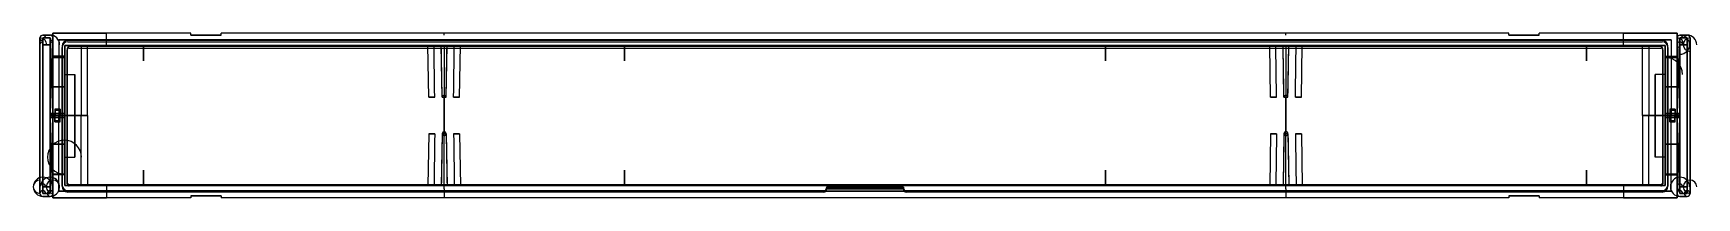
# Model space of a CAD drawing. Header units: millimetres. Extents: x -228 to 213, y -31 to 12.
import ezdxf

# ---------------------------------------------------------------- set-up
doc = ezdxf.new("R2010")
doc.units = ezdxf.units.MM
doc.layers.add('Feature', color=7, linetype='CONTINUOUS')

msp = doc.modelspace()

# ---------------------------------------------------------------- linework, layer by layer
at = {"layer": 'Feature'}
for p, q in [((-225.814, 10.9671, 133.768), (-225.814, 10.9671, 101.129)), ((-225.814, 10.9671, 101.129), (-225.814, -30.3079, 101.129)), ((-225.814, 10.9671, 133.768), (-225.814, 10.9671, 101.129)), ((-225.814, 10.9671, 101.129), (-225.814, -30.3079, 101.129)), ((-225.814, -30.3079, -31.1289), (-225.814, 10.9671, -31.1289)), ((-225.814, 10.9671, -31.1289), (-225.814, 10.9671, -63.7679)), ((-225.814, 10.9671, -31.1289), (-225.814, 10.9671, -63.7679)), ((-225.814, -30.3079, -31.1289), (-225.814, 10.9671, -31.1289)), ((-225.814, -28.5299, 135.546), (-225.814, 9.18909, 135.546)), ((-225.814, -28.5299, 135.546), (-225.814, 9.18909, 135.546)), ((-225.814, 9.18909, -65.5459), (-225.814, -28.5299, -65.5459)), ((-225.814, 9.18909, -65.5459), (-225.814, -28.5299, -65.5459)), ((-223.147, 11.7291, 101.129), (-225.052, 11.7291, 101.129)), ((-225.052, 11.7291, 101.129), (-225.052, 11.7291, 133.768)), ((-225.052, 11.7291, 133.768), (-223.147, 11.7291, 133.768)), ((-225.052, 11.7291, 133.768), (-223.147, 11.7291, 133.768)), ((-223.147, 11.7291, 101.129), (-225.052, 11.7291, 101.129)), ((-225.052, 11.7291, 101.129), (-225.052, 11.7291, 133.768)), ((-223.147, 11.7291, -63.7679), (-225.052, 11.7291, -63.7679)), ((-225.052, 11.7291, -63.7679), (-225.052, 11.7291, -31.1289)), ((-225.052, 11.7291, -31.1289), (-223.147, 11.7291, -31.1289)), ((-223.147, 11.7291, -63.7679), (-225.052, 11.7291, -63.7679)), ((-225.052, 11.7291, -31.1289), (-223.147, 11.7291, -31.1289)), ((-225.052, 11.7291, -63.7679), (-225.052, 11.7291, -31.1289)), ((-225.052, -30.3079, 100.367), (-225.052, 10.9671, 100.367)), ((-225.052, 10.9671, 100.367), (-223.147, 10.9671, 100.367)), ((-225.052, 10.9671, 100.367), (-223.147, 10.9671, 100.367)), ((-225.052, -30.3079, 100.367), (-225.052, 10.9671, 100.367)), ((-223.147, 10.9671, -30.3669), (-225.052, 10.9671, -30.3669)), ((-225.052, 10.9671, -30.3669), (-225.052, -30.3079, -30.3669)), ((-223.147, 10.9671, -30.3669), (-225.052, 10.9671, -30.3669)), ((-225.052, 10.9671, -30.3669), (-225.052, -30.3079, -30.3669)), ((-223.147, 9.18909, 136.308), (-225.052, 9.18909, 136.308)), ((-225.052, 9.18909, 136.308), (-225.052, -28.5299, 136.308)), ((-223.147, 9.18909, 136.308), (-225.052, 9.18909, 136.308)), ((-225.052, 9.18909, 136.308), (-225.052, -28.5299, 136.308)), ((-225.052, -28.5299, -66.3079), (-225.052, 9.18909, -66.3079)), ((-225.052, 9.18909, -66.3079), (-223.147, 9.18909, -66.3079)), ((-225.052, 9.18909, -66.3079), (-223.147, 9.18909, -66.3079)), ((-225.052, -28.5299, -66.3079), (-225.052, 9.18909, -66.3079)), ((-223.147, 11.7291, 133.768), (-223.147, 11.7291, 101.129)), ((-223.147, 11.7291, 133.768), (-223.147, 11.7291, 101.129)), ((-223.147, 11.7291, -31.1289), (-223.147, 11.7291, -63.7679)), ((-223.147, 11.7291, -31.1289), (-223.147, 11.7291, -63.7679)), ((-223.147, 10.9671, 100.367), (-223.147, -30.3079, 100.367)), ((-223.147, 10.9671, 100.367), (-223.147, -30.3079, 100.367)), ((-223.147, -30.3079, -30.3669), (-223.147, 10.9671, -30.3669)), ((-223.147, -30.3079, -30.3669), (-223.147, 10.9671, -30.3669)), ((-223.147, -28.5299, 136.308), (-223.147, 9.18909, 136.308)), ((-223.147, -28.5299, 136.308), (-223.147, 9.18909, 136.308)), ((-223.147, 9.18909, -66.3079), (-223.147, -28.5299, -66.3079)), ((-223.147, 9.18909, -66.3079), (-223.147, -28.5299, -66.3079)), ((-223.129, -9.09891, -30.405), (-222.385, 12.2139, -30.405)), ((-222.385, 12.2139, 100.405), (-223.129, -9.09891, 100.405)), ((-222.385, 12.2139, 100.405), (-223.129, -9.09891, 100.405)), ((-223.129, -9.09891, -30.405), (-222.385, 12.2139, -30.405)), ((-222.881, -1.98691, -23.5851), (-222.384, 12.2371, -23.5851)), ((-222.384, 12.2371, -27.5221), (-222.881, -1.98691, -27.5221)), ((-222.881, -1.98691, 97.5221), (-222.384, 12.2371, 97.5221)), ((-222.384, 12.2371, 93.5851), (-222.881, -1.98691, 93.5851)), ((-222.881, -1.98691, 89.9529), (-222.384, 12.2371, 89.9529)), ((-222.384, 12.2371, 86.0159), (-222.881, -1.98691, 86.0159)), ((-222.881, -1.98691, 82.3837), (-222.384, 12.2371, 82.3837)), ((-222.384, 12.2371, 78.4467), (-222.881, -1.98691, 78.4467)), ((-222.881, -1.98691, 74.8145), (-222.384, 12.2371, 74.8145)), ((-222.384, 12.2371, 70.8775), (-222.881, -1.98691, 70.8775)), ((-222.881, -1.98691, 67.2453), (-222.384, 12.2371, 67.2453)), ((-222.384, 12.2371, 63.3083), (-222.881, -1.98691, 63.3083)), ((-222.881, -1.98691, 59.6761), (-222.384, 12.2371, 59.6761)), ((-222.384, 12.2371, 55.7391), (-222.881, -1.98691, 55.7391)), ((-222.881, -1.98691, 52.1069), (-222.384, 12.2371, 52.1069)), ((-222.384, 12.2371, 48.1699), (-222.881, -1.98691, 48.1699)), ((-222.881, -1.98691, 44.5377), (-222.384, 12.2371, 44.5377)), ((-222.384, 12.2371, 40.6007), (-222.881, -1.98691, 40.6007)), ((-222.881, -1.98691, 36.9685), (-222.384, 12.2371, 36.9685)), ((-222.384, 12.2371, 33.0315), (-222.881, -1.98691, 33.0315)), ((-222.881, -1.98691, 29.3993), (-222.384, 12.2371, 29.3993)), ((-222.384, 12.2371, 25.4623), (-222.881, -1.98691, 25.4623)), ((-222.881, -1.98691, 21.8301), (-222.384, 12.2371, 21.8301)), ((-222.384, 12.2371, 17.8931), (-222.881, -1.98691, 17.8931)), ((-222.881, -1.98691, 14.2609), (-222.384, 12.2371, 14.2609)), ((-222.384, 12.2371, 10.3239), (-222.881, -1.98691, 10.3239)), ((-222.881, -1.98691, 6.6917), (-222.384, 12.2371, 6.6917)), ((-222.384, 12.2371, 2.7547), (-222.881, -1.98691, 2.7547)), ((-222.881, -1.98691, -0.8775), (-222.384, 12.2371, -0.8775)), ((-222.384, 12.2371, -4.8145), (-222.881, -1.98691, -4.8145)), ((-222.881, -1.98691, -8.4467), (-222.384, 12.2371, -8.4467)), ((-222.384, 12.2371, -12.3837), (-222.881, -1.98691, -12.3837)), ((-222.881, -1.98691, -16.0159), (-222.384, 12.2371, -16.0159)), ((-222.384, 12.2371, -19.9529), (-222.881, -1.98691, -19.9529)), ((-222.881, -1.98691, 97.5221), (-222.384, 12.2371, 97.5221)), ((-222.384, 12.2371, 93.5851), (-222.881, -1.98691, 93.5851)), ((-222.881, -1.98691, 89.9529), (-222.384, 12.2371, 89.9529)), ((-222.384, 12.2371, 86.0159), (-222.881, -1.98691, 86.0159)), ((-222.881, -1.98691, 82.3837), (-222.384, 12.2371, 82.3837)), ((-222.384, 12.2371, 78.4467), (-222.881, -1.98691, 78.4467)), ((-222.881, -1.98691, 74.8145), (-222.384, 12.2371, 74.8145)), ((-222.384, 12.2371, 70.8775), (-222.881, -1.98691, 70.8775)), ((-222.881, -1.98691, 67.2453), (-222.384, 12.2371, 67.2453)), ((-222.384, 12.2371, 63.3083), (-222.881, -1.98691, 63.3083)), ((-222.881, -1.98691, 59.6761), (-222.384, 12.2371, 59.6761)), ((-222.384, 12.2371, 55.7391), (-222.881, -1.98691, 55.7391)), ((-222.881, -1.98691, 52.1069), (-222.384, 12.2371, 52.1069)), ((-222.384, 12.2371, 48.1699), (-222.881, -1.98691, 48.1699)), ((-222.881, -1.98691, 44.5377), (-222.384, 12.2371, 44.5377)), ((-222.384, 12.2371, 40.6007), (-222.881, -1.98691, 40.6007)), ((-222.881, -1.98691, 36.9685), (-222.384, 12.2371, 36.9685)), ((-222.384, 12.2371, 33.0315), (-222.881, -1.98691, 33.0315)), ((-222.881, -1.98691, 29.3993), (-222.384, 12.2371, 29.3993)), ((-222.384, 12.2371, 25.4623), (-222.881, -1.98691, 25.4623)), ((-222.881, -1.98691, 21.8301), (-222.384, 12.2371, 21.8301)), ((-222.384, 12.2371, 17.8931), (-222.881, -1.98691, 17.8931)), ((-222.881, -1.98691, 14.2609), (-222.384, 12.2371, 14.2609)), ((-222.384, 12.2371, 10.3239), (-222.881, -1.98691, 10.3239)), ((-222.881, -1.98691, 6.6917), (-222.384, 12.2371, 6.6917)), ((-222.384, 12.2371, 2.7547), (-222.881, -1.98691, 2.7547)), ((-222.881, -1.98691, -0.8775), (-222.384, 12.2371, -0.8775)), ((-222.384, 12.2371, -4.8145), (-222.881, -1.98691, -4.8145)), ((-222.881, -1.98691, -8.4467), (-222.384, 12.2371, -8.4467)), ((-222.384, 12.2371, -12.3837), (-222.881, -1.98691, -12.3837)), ((-222.881, -1.98691, -16.0159), (-222.384, 12.2371, -16.0159)), ((-222.384, 12.2371, -19.9529), (-222.881, -1.98691, -19.9529)), ((-222.881, -1.98691, -23.5851), (-222.384, 12.2371, -23.5851)), ((-222.384, 12.2371, -27.5221), (-222.881, -1.98691, -27.5221)), ((-222.384, 12.2371, 136.6), (-222.385, 12.2139, 136.6)), ((-222.384, 12.2371, -66.6), (-222.385, 12.2139, -66.6)), ((-222.384, 12.2371, -66.6), (-222.385, 12.2139, -66.6)), ((-222.384, 12.2371, 136.6), (-222.385, 12.2139, 136.6)), ((-222.385, 12.2139, 136.6), (-222.385, -9.09891, 136.6)), ((-222.385, -9.09891, -66.6), (-222.385, 12.2139, -66.6)), ((-222.385, 12.2139, -30.405), (-222.385, 12.2139, -66.6)), ((-222.385, 12.2139, 136.6), (-222.385, 12.2139, 100.405)), ((-222.385, 12.2139, 136.6), (-222.385, -9.09891, 136.6)), ((-222.385, 12.2139, 136.6), (-222.385, 12.2139, 100.405)), ((-222.385, 12.2139, 100.405), (-222.385, -9.09891, 100.405)), ((-222.385, 12.2139, -30.405), (-222.385, -9.09891, -30.405)), ((-222.385, 12.2139, -30.405), (-222.385, 12.2139, -66.6)), ((-222.385, -9.09891, -66.6), (-222.385, 12.2139, -66.6)), ((-222.385, 12.2139, 100.405), (-222.385, -9.09891, 100.405)), ((-222.385, 12.2139, -30.405), (-222.385, -9.09891, -30.405)), ((-222.385, -30.3079, 101.129), (-222.385, 10.9671, 101.129)), ((-222.385, 10.9671, 101.129), (-222.385, 10.9671, 133.768)), ((-222.385, 10.9671, 101.129), (-222.385, 10.9671, 133.768)), ((-222.385, -30.3079, 101.129), (-222.385, 10.9671, 101.129)), ((-222.385, 10.9671, -63.7679), (-222.385, 10.9671, -31.1289)), ((-222.385, 10.9671, -31.1289), (-222.385, -30.3079, -31.1289)), ((-222.385, 10.9671, -31.1289), (-222.385, -30.3079, -31.1289)), ((-222.385, 10.9671, -63.7679), (-222.385, 10.9671, -31.1289)), ((-222.385, 9.18909, 135.546), (-222.385, -28.5299, 135.546)), ((-222.385, 9.18909, 135.546), (-222.385, -28.5299, 135.546)), ((-222.385, -28.5299, -65.5459), (-222.385, 9.18909, -65.5459)), ((-222.385, -28.5299, -65.5459), (-222.385, 9.18909, -65.5459)), ((-185.884, 12.2371, -66.6), (-222.384, 12.2371, -66.6)), ((-222.384, 12.2371, -27.5221), (-222.384, 12.2371, -66.6)), ((-222.384, 12.2371, -27.5221), (-208.16, 12.2371, -27.5221)), ((-208.16, 12.2371, -23.5851), (-222.384, 12.2371, -23.5851)), ((-222.384, 12.2371, -19.9529), (-222.384, 12.2371, -23.5851)), ((-222.384, 12.2371, -19.9529), (-208.16, 12.2371, -19.9529)), ((-208.16, 12.2371, -16.0159), (-222.384, 12.2371, -16.0159)), ((-222.384, 12.2371, -12.3837), (-222.384, 12.2371, -16.0159)), ((-222.384, 12.2371, -12.3837), (-208.16, 12.2371, -12.3837)), ((-208.16, 12.2371, -8.4467), (-222.384, 12.2371, -8.4467)), ((-222.384, 12.2371, -4.8145), (-222.384, 12.2371, -8.4467)), ((-222.384, 12.2371, -4.8145), (-208.16, 12.2371, -4.8145)), ((-208.16, 12.2371, -0.8775), (-222.384, 12.2371, -0.8775)), ((-222.384, 12.2371, 2.7547), (-222.384, 12.2371, -0.8775)), ((-222.384, 12.2371, 2.7547), (-208.16, 12.2371, 2.7547)), ((-208.16, 12.2371, 6.6917), (-222.384, 12.2371, 6.6917)), ((-222.384, 12.2371, 10.3239), (-222.384, 12.2371, 6.6917)), ((-222.384, 12.2371, 10.3239), (-208.16, 12.2371, 10.3239)), ((-208.16, 12.2371, 14.2609), (-222.384, 12.2371, 14.2609)), ((-222.384, 12.2371, 17.8931), (-222.384, 12.2371, 14.2609)), ((-222.384, 12.2371, 17.8931), (-208.16, 12.2371, 17.8931)), ((-208.16, 12.2371, 21.8301), (-222.384, 12.2371, 21.8301)), ((-222.384, 12.2371, 25.4623), (-222.384, 12.2371, 21.8301)), ((-222.384, 12.2371, 25.4623), (-208.16, 12.2371, 25.4623)), ((-208.16, 12.2371, 29.3993), (-222.384, 12.2371, 29.3993)), ((-222.384, 12.2371, 33.0315), (-222.384, 12.2371, 29.3993)), ((-222.384, 12.2371, 33.0315), (-208.16, 12.2371, 33.0315)), ((-208.16, 12.2371, 36.9685), (-222.384, 12.2371, 36.9685)), ((-222.384, 12.2371, 40.6007), (-222.384, 12.2371, 36.9685)), ((-222.384, 12.2371, 40.6007), (-208.16, 12.2371, 40.6007)), ((-208.16, 12.2371, 44.5377), (-222.384, 12.2371, 44.5377)), ((-222.384, 12.2371, 48.1699), (-222.384, 12.2371, 44.5377)), ((-222.384, 12.2371, 48.1699), (-208.16, 12.2371, 48.1699)), ((-208.16, 12.2371, 52.1069), (-222.384, 12.2371, 52.1069)), ((-222.384, 12.2371, 55.7391), (-222.384, 12.2371, 52.1069)), ((-222.384, 12.2371, 55.7391), (-208.16, 12.2371, 55.7391)), ((-208.16, 12.2371, 59.6761), (-222.384, 12.2371, 59.6761)), ((-222.384, 12.2371, 63.3083), (-222.384, 12.2371, 59.6761)), ((-222.384, 12.2371, 63.3083), (-208.16, 12.2371, 63.3083)), ((-208.16, 12.2371, 67.2453), (-222.384, 12.2371, 67.2453)), ((-222.384, 12.2371, 70.8775), (-222.384, 12.2371, 67.2453)), ((-222.384, 12.2371, 70.8775), (-208.16, 12.2371, 70.8775)), ((-208.16, 12.2371, 74.8145), (-222.384, 12.2371, 74.8145)), ((-222.384, 12.2371, 78.4467), (-222.384, 12.2371, 74.8145)), ((-222.384, 12.2371, 78.4467), (-208.16, 12.2371, 78.4467)), ((-208.16, 12.2371, 82.3837), (-222.384, 12.2371, 82.3837)), ((-222.384, 12.2371, 86.0159), (-222.384, 12.2371, 82.3837)), ((-222.384, 12.2371, 86.0159), (-208.16, 12.2371, 86.0159)), ((-208.16, 12.2371, 89.9529), (-222.384, 12.2371, 89.9529)), ((-222.384, 12.2371, 93.5851), (-222.384, 12.2371, 89.9529)), ((-222.384, 12.2371, 93.5851), (-208.16, 12.2371, 93.5851)), ((-208.16, 12.2371, 97.5221), (-222.384, 12.2371, 97.5221)), ((-222.384, 12.2371, 136.6), (-222.384, 12.2371, 97.5221)), ((-185.884, 12.2371, 136.6), (-222.384, 12.2371, 136.6)), ((-185.884, 12.2371, 136.6), (-222.384, 12.2371, 136.6)), ((-185.884, 12.2371, -66.6), (-222.384, 12.2371, -66.6)), ((-222.384, 12.2371, -27.5221), (-222.384, 12.2371, -66.6)), ((-222.384, 12.2371, 136.6), (-222.384, 12.2371, 97.5221)), ((-222.384, 12.2371, 93.5851), (-222.384, 12.2371, 89.9529)), ((-222.384, 12.2371, 86.0159), (-222.384, 12.2371, 82.3837)), ((-222.384, 12.2371, 78.4467), (-222.384, 12.2371, 74.8145)), ((-222.384, 12.2371, 70.8775), (-222.384, 12.2371, 67.2453)), ((-222.384, 12.2371, 63.3083), (-222.384, 12.2371, 59.6761)), ((-222.384, 12.2371, 55.7391), (-222.384, 12.2371, 52.1069)), ((-222.384, 12.2371, 48.1699), (-222.384, 12.2371, 44.5377)), ((-222.384, 12.2371, 40.6007), (-222.384, 12.2371, 36.9685)), ((-222.384, 12.2371, 33.0315), (-222.384, 12.2371, 29.3993)), ((-222.384, 12.2371, 25.4623), (-222.384, 12.2371, 21.8301)), ((-222.384, 12.2371, 17.8931), (-222.384, 12.2371, 14.2609)), ((-222.384, 12.2371, 10.3239), (-222.384, 12.2371, 6.6917)), ((-222.384, 12.2371, 2.7547), (-222.384, 12.2371, -0.8775)), ((-222.384, 12.2371, -4.8145), (-222.384, 12.2371, -8.4467)), ((-222.384, 12.2371, -12.3837), (-222.384, 12.2371, -16.0159)), ((-222.384, 12.2371, -19.9529), (-222.384, 12.2371, -23.5851)), ((-208.16, 12.2371, 97.5221), (-222.384, 12.2371, 97.5221)), ((-222.384, 12.2371, 93.5851), (-208.16, 12.2371, 93.5851)), ((-208.16, 12.2371, 89.9529), (-222.384, 12.2371, 89.9529)), ((-222.384, 12.2371, 86.0159), (-208.16, 12.2371, 86.0159)), ((-208.16, 12.2371, 82.3837), (-222.384, 12.2371, 82.3837)), ((-222.384, 12.2371, 78.4467), (-208.16, 12.2371, 78.4467)), ((-208.16, 12.2371, 74.8145), (-222.384, 12.2371, 74.8145)), ((-222.384, 12.2371, 70.8775), (-208.16, 12.2371, 70.8775)), ((-208.16, 12.2371, 67.2453), (-222.384, 12.2371, 67.2453)), ((-222.384, 12.2371, 63.3083), (-208.16, 12.2371, 63.3083)), ((-208.16, 12.2371, 59.6761), (-222.384, 12.2371, 59.6761)), ((-222.384, 12.2371, 55.7391), (-208.16, 12.2371, 55.7391)), ((-208.16, 12.2371, 52.1069), (-222.384, 12.2371, 52.1069)), ((-222.384, 12.2371, 48.1699), (-208.16, 12.2371, 48.1699)), ((-208.16, 12.2371, 44.5377), (-222.384, 12.2371, 44.5377)), ((-222.384, 12.2371, 40.6007), (-208.16, 12.2371, 40.6007)), ((-208.16, 12.2371, 36.9685), (-222.384, 12.2371, 36.9685)), ((-222.384, 12.2371, 33.0315), (-208.16, 12.2371, 33.0315)), ((-208.16, 12.2371, 29.3993), (-222.384, 12.2371, 29.3993)), ((-222.384, 12.2371, 25.4623), (-208.16, 12.2371, 25.4623)), ((-208.16, 12.2371, 21.8301), (-222.384, 12.2371, 21.8301)), ((-222.384, 12.2371, 17.8931), (-208.16, 12.2371, 17.8931)), ((-208.16, 12.2371, 14.2609), (-222.384, 12.2371, 14.2609)), ((-222.384, 12.2371, 10.3239), (-208.16, 12.2371, 10.3239)), ((-208.16, 12.2371, 6.6917), (-222.384, 12.2371, 6.6917)), ((-222.384, 12.2371, 2.7547), (-208.16, 12.2371, 2.7547)), ((-208.16, 12.2371, -0.8775), (-222.384, 12.2371, -0.8775)), ((-222.384, 12.2371, -4.8145), (-208.16, 12.2371, -4.8145)), ((-208.16, 12.2371, -8.4467), (-222.384, 12.2371, -8.4467)), ((-222.384, 12.2371, -12.3837), (-208.16, 12.2371, -12.3837)), ((-208.16, 12.2371, -16.0159), (-222.384, 12.2371, -16.0159)), ((-222.384, 12.2371, -19.9529), (-208.16, 12.2371, -19.9529)), ((-208.16, 12.2371, -23.5851), (-222.384, 12.2371, -23.5851)), ((-222.384, 12.2371, -27.5221), (-208.16, 12.2371, -27.5221)), ((-220.81, 10.4591, -65.076), (206.317, 10.4591, -65.076)), ((-220.81, 10.4591, -65.076), (-220.81, -9.60691, -65.076)), ((-220.81, 10.4591, -62.536), (-220.81, -9.60691, -62.536)), ((206.317, 10.4591, -62.536), (-220.81, 10.4591, -62.536)), ((-220.81, 10.4591, -65.076), (-220.81, -9.60691, -65.076)), ((-220.81, 10.4591, -62.536), (-220.81, 10.4591, -65.076)), ((-220.81, 10.4591, -62.536), (-220.81, -9.60691, -62.536)), ((206.317, 10.4591, -62.536), (-220.81, 10.4591, -62.536)), ((-220.81, 10.4591, -62.536), (-220.81, 10.4591, -65.076)), ((-220.81, 10.4591, -65.076), (206.317, 10.4591, -65.076)), ((-220.81, 10.4591, 132.536), (206.317, 10.4591, 132.536)), ((-220.81, 10.4591, 132.536), (-220.81, -9.60691, 132.536)), ((-220.81, 10.4591, 135.076), (-220.81, -9.60691, 135.076)), ((206.317, 10.4591, 135.076), (-220.81, 10.4591, 135.076)), ((-220.81, 10.4591, 132.536), (-220.81, -9.60691, 132.536)), ((-220.81, 10.4591, 135.076), (-220.81, 10.4591, 132.536)), ((-220.81, 10.4591, 135.076), (-220.81, -9.60691, 135.076)), ((-220.81, 10.4591, 132.536), (206.317, 10.4591, 132.536)), ((206.317, 10.4591, 135.076), (-220.81, 10.4591, 135.076)), ((-220.81, 10.4591, 135.076), (-220.81, 10.4591, 132.536)), ((204.716, 8.93509, 132.536), (-219.21, 8.93509, 132.536)), ((-219.21, 8.93509, 132.536), (-219.21, 8.93509, 125.551)), ((-219.21, 8.93509, 125.551), (-213.241, 8.93509, 125.551)), ((-213.241, 8.93509, 111.581), (-219.21, 8.93509, 111.581)), ((-219.21, 8.93509, 111.581), (-219.21, 8.93509, 97.5221)), ((-208.16, 8.93509, 97.5221), (-219.21, 8.93509, 97.5221)), ((-219.21, 8.93509, 93.5851), (-208.16, 8.93509, 93.5851)), ((-219.21, 8.93509, 93.5851), (-219.21, 8.93509, 89.9529)), ((-208.16, 8.93509, 89.9529), (-219.21, 8.93509, 89.9529)), ((-219.21, 8.93509, 86.0159), (-208.16, 8.93509, 86.0159)), ((-219.21, 8.93509, 86.0159), (-219.21, 8.93509, 82.3837)), ((-208.16, 8.93509, 82.3837), (-219.21, 8.93509, 82.3837)), ((-219.21, 8.93509, 78.4467), (-208.16, 8.93509, 78.4467)), ((-219.21, 8.93509, 78.4467), (-219.21, 8.93509, 74.8145)), ((-208.16, 8.93509, 74.8145), (-219.21, 8.93509, 74.8145)), ((-219.21, 8.93509, 70.8775), (-208.16, 8.93509, 70.8775)), ((-219.21, 8.93509, 70.8775), (-219.21, 8.93509, 67.2453)), ((-208.16, 8.93509, 67.2453), (-219.21, 8.93509, 67.2453)), ((-219.21, 8.93509, 63.3083), (-208.16, 8.93509, 63.3083)), ((-219.21, 8.93509, 63.3083), (-219.21, 8.93509, 59.6761)), ((-208.16, 8.93509, 59.6761), (-219.21, 8.93509, 59.6761)), ((-219.21, 8.93509, 55.7391), (-208.16, 8.93509, 55.7391)), ((-219.21, 8.93509, 55.7391), (-219.21, 8.93509, 52.1069)), ((-208.16, 8.93509, 52.1069), (-219.21, 8.93509, 52.1069)), ((-219.21, 8.93509, 48.1699), (-208.16, 8.93509, 48.1699)), ((-219.21, 8.93509, 48.1699), (-219.21, 8.93509, 44.5377)), ((-208.16, 8.93509, 44.5377), (-219.21, 8.93509, 44.5377)), ((-219.21, 8.93509, 40.6007), (-208.16, 8.93509, 40.6007)), ((-219.21, 8.93509, 40.6007), (-219.21, 8.93509, 36.9685)), ((-208.16, 8.93509, 36.9685), (-219.21, 8.93509, 36.9685)), ((-219.21, 8.93509, 33.0315), (-208.16, 8.93509, 33.0315)), ((-219.21, 8.93509, 33.0315), (-219.21, 8.93509, 29.3993)), ((-208.16, 8.93509, 29.3993), (-219.21, 8.93509, 29.3993)), ((-219.21, 8.93509, 25.4623), (-208.16, 8.93509, 25.4623)), ((-219.21, 8.93509, 25.4623), (-219.21, 8.93509, 21.8301)), ((-208.16, 8.93509, 21.8301), (-219.21, 8.93509, 21.8301)), ((-219.21, 8.93509, 17.8931), (-208.16, 8.93509, 17.8931)), ((-219.21, 8.93509, 17.8931), (-219.21, 8.93509, 14.2609)), ((-208.16, 8.93509, 14.2609), (-219.21, 8.93509, 14.2609)), ((-219.21, 8.93509, 10.3239), (-208.16, 8.93509, 10.3239)), ((-219.21, 8.93509, 10.3239), (-219.21, 8.93509, 6.6917)), ((-208.16, 8.93509, 6.6917), (-219.21, 8.93509, 6.6917)), ((-219.21, 8.93509, 2.7547), (-208.16, 8.93509, 2.7547)), ((-219.21, 8.93509, 2.7547), (-219.21, 8.93509, -0.8775)), ((-208.16, 8.93509, -0.8775), (-219.21, 8.93509, -0.8775)), ((-219.21, 8.93509, -4.8145), (-208.16, 8.93509, -4.8145)), ((-219.21, 8.93509, -4.8145), (-219.21, 8.93509, -8.4467)), ((-208.16, 8.93509, -8.4467), (-219.21, 8.93509, -8.4467)), ((-219.21, 8.93509, -12.3837), (-208.16, 8.93509, -12.3837)), ((-219.21, 8.93509, -12.3837), (-219.21, 8.93509, -16.0159)), ((-208.16, 8.93509, -16.0159), (-219.21, 8.93509, -16.0159)), ((-219.21, 8.93509, -19.9529), (-208.16, 8.93509, -19.9529)), ((-219.21, 8.93509, -19.9529), (-219.21, 8.93509, -23.5851)), ((-208.16, 8.93509, -23.5851), (-219.21, 8.93509, -23.5851)), ((-219.21, 8.93509, -27.5221), (-208.16, 8.93509, -27.5221)), ((-219.21, 8.93509, -27.5221), (-219.21, 8.93509, -41.581)), ((-219.21, 8.93509, -41.581), (-213.241, 8.93509, -41.581)), ((-213.241, 8.93509, -55.551), (-219.21, 8.93509, -55.551)), ((-219.21, 8.93509, -55.551), (-219.21, 8.93509, -62.536)), ((-219.21, 8.93509, -62.536), (204.716, 8.93509, -62.536)), ((-219.21, 8.93509, 132.536), (-219.21, 8.93509, 125.551)), ((-219.21, 8.93509, 132.536), (-219.21, -9.60691, 132.536)), ((-219.21, -9.60691, 125.551), (-219.21, 8.93509, 125.551)), ((204.716, 8.93509, -65.076), (-219.21, 8.93509, -65.076)), ((-219.21, 8.93509, -65.076), (-219.21, 8.93509, -66.6)), ((-219.21, 8.93509, -66.6), (204.716, 8.93509, -66.6)), ((-219.21, 8.93509, -65.076), (-219.21, 8.93509, -66.6)), ((-219.21, 8.93509, -65.076), (-219.21, -9.60691, -65.076)), ((-219.21, -9.09891, -66.6), (-219.21, 8.93509, -66.6)), ((-219.21, -9.09891, 136.6), (-219.21, 8.93509, 136.6)), ((-219.21, 8.93509, 136.6), (204.716, 8.93509, 136.6)), ((-219.21, 8.93509, -66.6), (204.716, 8.93509, -66.6)), ((-219.21, -9.09891, -66.6), (-219.21, 8.93509, -66.6)), ((-219.21, 8.93509, -23.5851), (-219.21, -1.98691, -23.5851)), ((-219.21, 8.93509, -19.9529), (-219.21, 8.93509, -23.5851)), ((-219.21, -1.98691, -19.9529), (-219.21, 8.93509, -19.9529)), ((-219.21, 8.93509, -16.0159), (-219.21, -1.98691, -16.0159)), ((-219.21, 8.93509, -12.3837), (-219.21, 8.93509, -16.0159)), ((-219.21, -1.98691, -12.3837), (-219.21, 8.93509, -12.3837)), ((-219.21, 8.93509, -8.4467), (-219.21, -1.98691, -8.4467)), ((-219.21, 8.93509, -4.8145), (-219.21, 8.93509, -8.4467)), ((-219.21, -1.98691, -4.8145), (-219.21, 8.93509, -4.8145)), ((-219.21, 8.93509, -0.8775), (-219.21, -1.98691, -0.8775)), ((-219.21, 8.93509, 2.7547), (-219.21, 8.93509, -0.8775)), ((-219.21, -1.98691, 2.7547), (-219.21, 8.93509, 2.7547)), ((-219.21, 8.93509, 6.6917), (-219.21, -1.98691, 6.6917)), ((-219.21, 8.93509, 10.3239), (-219.21, 8.93509, 6.6917)), ((-219.21, -1.98691, 10.3239), (-219.21, 8.93509, 10.3239)), ((-219.21, 8.93509, 14.2609), (-219.21, -1.98691, 14.2609)), ((-219.21, 8.93509, 17.8931), (-219.21, 8.93509, 14.2609)), ((-219.21, -1.98691, 17.8931), (-219.21, 8.93509, 17.8931)), ((-219.21, 8.93509, 21.8301), (-219.21, -1.98691, 21.8301)), ((-219.21, 8.93509, 25.4623), (-219.21, 8.93509, 21.8301)), ((-219.21, -1.98691, 25.4623), (-219.21, 8.93509, 25.4623)), ((-219.21, 8.93509, 29.3993), (-219.21, -1.98691, 29.3993)), ((-219.21, 8.93509, 33.0315), (-219.21, 8.93509, 29.3993)), ((-219.21, -1.98691, 33.0315), (-219.21, 8.93509, 33.0315)), ((-219.21, 8.93509, 36.9685), (-219.21, -1.98691, 36.9685)), ((-219.21, 8.93509, 40.6007), (-219.21, 8.93509, 36.9685)), ((-219.21, -1.98691, 40.6007), (-219.21, 8.93509, 40.6007)), ((-219.21, 8.93509, 44.5377), (-219.21, -1.98691, 44.5377)), ((-219.21, 8.93509, 48.1699), (-219.21, 8.93509, 44.5377)), ((-219.21, -1.98691, 48.1699), (-219.21, 8.93509, 48.1699)), ((-219.21, 8.93509, 52.1069), (-219.21, -1.98691, 52.1069)), ((-219.21, 8.93509, 55.7391), (-219.21, 8.93509, 52.1069)), ((-219.21, -1.98691, 55.7391), (-219.21, 8.93509, 55.7391)), ((-219.21, 8.93509, 59.6761), (-219.21, -1.98691, 59.6761)), ((-219.21, 8.93509, 63.3083), (-219.21, 8.93509, 59.6761)), ((-219.21, -1.98691, 63.3083), (-219.21, 8.93509, 63.3083)), ((-219.21, 8.93509, 67.2453), (-219.21, -1.98691, 67.2453)), ((-219.21, 8.93509, 70.8775), (-219.21, 8.93509, 67.2453)), ((-219.21, -1.98691, 70.8775), (-219.21, 8.93509, 70.8775)), ((-219.21, 8.93509, 74.8145), (-219.21, -1.98691, 74.8145)), ((-219.21, 8.93509, 78.4467), (-219.21, 8.93509, 74.8145)), ((-219.21, -1.98691, 78.4467), (-219.21, 8.93509, 78.4467)), ((-219.21, 8.93509, 82.3837), (-219.21, -1.98691, 82.3837)), ((-219.21, 8.93509, 86.0159), (-219.21, 8.93509, 82.3837)), ((-219.21, -1.98691, 86.0159), (-219.21, 8.93509, 86.0159)), ((-219.21, 8.93509, 89.9529), (-219.21, -1.98691, 89.9529)), ((-219.21, 8.93509, 93.5851), (-219.21, 8.93509, 89.9529)), ((-219.21, -1.98691, 93.5851), (-219.21, 8.93509, 93.5851)), ((-219.21, 8.93509, 97.5221), (-219.21, -1.98691, 97.5221)), ((-219.21, 8.93509, 111.581), (-219.21, 8.93509, 97.5221)), ((-219.21, -9.60691, 111.581), (-219.21, 8.93509, 111.581)), ((-219.21, -9.60691, -41.581), (-219.21, 8.93509, -41.581)), ((-219.21, 8.93509, -27.5221), (-219.21, 8.93509, -41.581)), ((-219.21, -1.98691, -27.5221), (-219.21, 8.93509, -27.5221)), ((-219.21, 8.93509, 136.6), (-219.21, 8.93509, 135.076)), ((-219.21, 8.93509, 135.076), (204.716, 8.93509, 135.076)), ((-219.21, 8.93509, 136.6), (204.716, 8.93509, 136.6)), ((-219.21, -9.60691, 135.076), (-219.21, 8.93509, 135.076)), ((-219.21, 8.93509, 136.6), (-219.21, 8.93509, 135.076)), ((-219.21, -9.09891, 136.6), (-219.21, 8.93509, 136.6)), ((-219.21, -9.60691, -62.536), (-219.21, 8.93509, -62.536)), ((-219.21, 8.93509, -55.551), (-219.21, 8.93509, -62.536)), ((-219.21, -9.60691, -55.551), (-219.21, 8.93509, -55.551)), ((-219.21, 8.93509, -54.027), (-219.21, -9.60691, -54.027)), ((-219.21, 8.93509, -54.027), (-219.21, 8.93509, -43.105)), ((-219.21, 8.93509, -43.105), (-219.21, -9.60691, -43.105)), ((-219.21, 8.93509, 113.105), (-219.21, -9.60691, 113.105)), ((-219.21, 8.93509, 113.105), (-219.21, 8.93509, 124.027)), ((-219.21, 8.93509, 124.027), (-219.21, -9.60691, 124.027)), ((-219.21, -9.60691, 111.581), (-219.21, 8.93509, 111.581)), ((-213.241, 8.93509, 111.581), (-219.21, 8.93509, 111.581)), ((-219.21, 8.93509, 125.551), (-213.241, 8.93509, 125.551)), ((-219.21, -9.60691, 125.551), (-219.21, 8.93509, 125.551)), ((-219.21, -9.60691, -55.551), (-219.21, 8.93509, -55.551)), ((-213.241, 8.93509, -55.551), (-219.21, 8.93509, -55.551)), ((-219.21, 8.93509, -41.581), (-213.241, 8.93509, -41.581)), ((-219.21, -9.60691, -41.581), (-219.21, 8.93509, -41.581)), ((-219.21, 8.93509, 124.027), (-214.892, 8.93509, 124.027)), ((-219.21, 8.93509, 124.027), (-219.21, -9.60691, 124.027)), ((-214.892, 8.93509, 113.105), (-219.21, 8.93509, 113.105)), ((-219.21, 8.93509, 113.105), (-219.21, -9.60691, 113.105)), ((-214.892, 8.93509, 113.105), (-219.21, 8.93509, 113.105)), ((-219.21, 8.93509, 124.027), (-214.892, 8.93509, 124.027)), ((-219.21, 8.93509, 113.105), (-219.21, 8.93509, 124.027)), ((-219.21, 8.93509, -43.105), (-214.892, 8.93509, -43.105)), ((-219.21, 8.93509, -43.105), (-219.21, -9.60691, -43.105)), ((-214.892, 8.93509, -54.027), (-219.21, 8.93509, -54.027)), ((-219.21, 8.93509, -54.027), (-219.21, -9.60691, -54.027)), ((-219.21, 8.93509, -54.027), (-219.21, 8.93509, -43.105)), ((-214.892, 8.93509, -54.027), (-219.21, 8.93509, -54.027)), ((-219.21, 8.93509, -43.105), (-214.892, 8.93509, -43.105)), ((-208.16, 8.93509, 97.5221), (-219.21, 8.93509, 97.5221)), ((-219.21, 8.93509, 97.5221), (-219.21, -1.98691, 97.5221)), ((-219.21, -1.98691, 93.5851), (-219.21, 8.93509, 93.5851)), ((-219.21, 8.93509, 93.5851), (-208.16, 8.93509, 93.5851)), ((-208.16, 8.93509, 89.9529), (-219.21, 8.93509, 89.9529)), ((-219.21, 8.93509, 89.9529), (-219.21, -1.98691, 89.9529)), ((-219.21, -1.98691, 86.0159), (-219.21, 8.93509, 86.0159)), ((-219.21, 8.93509, 86.0159), (-208.16, 8.93509, 86.0159)), ((-208.16, 8.93509, 82.3837), (-219.21, 8.93509, 82.3837)), ((-219.21, 8.93509, 82.3837), (-219.21, -1.98691, 82.3837)), ((-219.21, -1.98691, 78.4467), (-219.21, 8.93509, 78.4467)), ((-219.21, 8.93509, 78.4467), (-208.16, 8.93509, 78.4467)), ((-208.16, 8.93509, 74.8145), (-219.21, 8.93509, 74.8145)), ((-219.21, 8.93509, 74.8145), (-219.21, -1.98691, 74.8145)), ((-219.21, -1.98691, 70.8775), (-219.21, 8.93509, 70.8775)), ((-219.21, 8.93509, 70.8775), (-208.16, 8.93509, 70.8775)), ((-208.16, 8.93509, 67.2453), (-219.21, 8.93509, 67.2453)), ((-219.21, 8.93509, 67.2453), (-219.21, -1.98691, 67.2453)), ((-219.21, -1.98691, 63.3083), (-219.21, 8.93509, 63.3083)), ((-219.21, 8.93509, 63.3083), (-208.16, 8.93509, 63.3083)), ((-208.16, 8.93509, 59.6761), (-219.21, 8.93509, 59.6761)), ((-219.21, 8.93509, 59.6761), (-219.21, -1.98691, 59.6761)), ((-219.21, -1.98691, 55.7391), (-219.21, 8.93509, 55.7391)), ((-219.21, 8.93509, 55.7391), (-208.16, 8.93509, 55.7391)), ((-208.16, 8.93509, 52.1069), (-219.21, 8.93509, 52.1069)), ((-219.21, 8.93509, 52.1069), (-219.21, -1.98691, 52.1069)), ((-219.21, -1.98691, 48.1699), (-219.21, 8.93509, 48.1699)), ((-219.21, 8.93509, 48.1699), (-208.16, 8.93509, 48.1699)), ((-208.16, 8.93509, 44.5377), (-219.21, 8.93509, 44.5377)), ((-219.21, 8.93509, 44.5377), (-219.21, -1.98691, 44.5377)), ((-219.21, -1.98691, 40.6007), (-219.21, 8.93509, 40.6007)), ((-219.21, 8.93509, 40.6007), (-208.16, 8.93509, 40.6007)), ((-208.16, 8.93509, 36.9685), (-219.21, 8.93509, 36.9685)), ((-219.21, 8.93509, 36.9685), (-219.21, -1.98691, 36.9685)), ((-219.21, -1.98691, 33.0315), (-219.21, 8.93509, 33.0315)), ((-219.21, 8.93509, 33.0315), (-208.16, 8.93509, 33.0315)), ((-208.16, 8.93509, 29.3993), (-219.21, 8.93509, 29.3993)), ((-219.21, 8.93509, 29.3993), (-219.21, -1.98691, 29.3993)), ((-219.21, -1.98691, 25.4623), (-219.21, 8.93509, 25.4623)), ((-219.21, 8.93509, 25.4623), (-208.16, 8.93509, 25.4623)), ((-208.16, 8.93509, 21.8301), (-219.21, 8.93509, 21.8301)), ((-219.21, 8.93509, 21.8301), (-219.21, -1.98691, 21.8301)), ((-219.21, -1.98691, 17.8931), (-219.21, 8.93509, 17.8931)), ((-219.21, 8.93509, 17.8931), (-208.16, 8.93509, 17.8931)), ((-208.16, 8.93509, 14.2609), (-219.21, 8.93509, 14.2609)), ((-219.21, 8.93509, 14.2609), (-219.21, -1.98691, 14.2609)), ((-219.21, -1.98691, 10.3239), (-219.21, 8.93509, 10.3239)), ((-219.21, 8.93509, 10.3239), (-208.16, 8.93509, 10.3239)), ((-208.16, 8.93509, 6.6917), (-219.21, 8.93509, 6.6917)), ((-219.21, 8.93509, 6.6917), (-219.21, -1.98691, 6.6917)), ((-219.21, -1.98691, 2.7547), (-219.21, 8.93509, 2.7547)), ((-219.21, 8.93509, 2.7547), (-208.16, 8.93509, 2.7547)), ((-208.16, 8.93509, -0.8775), (-219.21, 8.93509, -0.8775)), ((-219.21, 8.93509, -0.8775), (-219.21, -1.98691, -0.8775)), ((-219.21, -1.98691, -4.8145), (-219.21, 8.93509, -4.8145)), ((-219.21, 8.93509, -4.8145), (-208.16, 8.93509, -4.8145)), ((-208.16, 8.93509, -8.4467), (-219.21, 8.93509, -8.4467)), ((-219.21, 8.93509, -8.4467), (-219.21, -1.98691, -8.4467)), ((-219.21, -1.98691, -12.3837), (-219.21, 8.93509, -12.3837)), ((-219.21, 8.93509, -12.3837), (-208.16, 8.93509, -12.3837)), ((-208.16, 8.93509, -16.0159), (-219.21, 8.93509, -16.0159)), ((-219.21, 8.93509, -16.0159), (-219.21, -1.98691, -16.0159)), ((-219.21, -1.98691, -19.9529), (-219.21, 8.93509, -19.9529)), ((-219.21, 8.93509, -19.9529), (-208.16, 8.93509, -19.9529)), ((-208.16, 8.93509, -23.5851), (-219.21, 8.93509, -23.5851)), ((-219.21, 8.93509, -23.5851), (-219.21, -1.98691, -23.5851)), ((-219.21, -1.98691, -27.5221), (-219.21, 8.93509, -27.5221)), ((-219.21, 8.93509, -27.5221), (-208.16, 8.93509, -27.5221)), ((204.716, 8.93509, -65.076), (-219.21, 8.93509, -65.076)), ((-219.21, 8.93509, -65.076), (-219.21, -9.60691, -65.076)), ((-219.21, 8.93509, -62.536), (204.716, 8.93509, -62.536)), ((-219.21, -9.60691, -62.536), (-219.21, 8.93509, -62.536)), ((204.716, 8.93509, 132.536), (-219.21, 8.93509, 132.536)), ((-219.21, 8.93509, 132.536), (-219.21, -9.60691, 132.536)), ((-219.21, 8.93509, 135.076), (204.716, 8.93509, 135.076)), ((-219.21, -9.60691, 135.076), (-219.21, 8.93509, 135.076)), ((203.954, 10.3321, 135.076), (-218.448, 10.3321, 135.076)), ((-218.448, 10.3321, 132.688), (-218.448, 10.3321, 135.076)), ((203.954, 10.3321, 135.076), (-218.448, 10.3321, 135.076)), ((203.954, 10.3321, 132.688), (-218.448, 10.3321, 132.688)), ((-218.448, 10.3321, 132.688), (-218.448, 10.3321, 135.076)), ((203.954, 10.3321, 132.688), (-218.448, 10.3321, 132.688)), ((-218.448, 9.95109, -65.076), (203.954, 9.95109, -65.076)), ((-218.448, 9.95109, -65.076), (203.954, 9.95109, -65.076)), ((-218.448, 9.95109, -62.6884), (-218.448, 9.95109, -65.076)), ((-218.448, 9.95109, -62.6884), (203.954, 9.95109, -62.6884)), ((-218.448, 9.95109, -62.6884), (-218.448, 9.95109, -65.076)), ((-218.448, 9.95109, -62.6884), (203.954, 9.95109, -62.6884)), ((-214.892, 8.93509, 124.027), (-214.892, -9.60691, 124.027)), ((-214.892, 8.93509, 124.027), (-214.892, 8.93509, 113.105)), ((-214.892, 8.93509, 113.105), (-214.892, -9.60691, 113.105)), ((-214.892, 8.93509, 124.027), (-214.892, -9.60691, 124.027)), ((-214.892, 8.93509, 113.105), (-214.892, -9.60691, 113.105)), ((-214.892, 8.93509, 124.027), (-214.892, 8.93509, 113.105)), ((-214.892, 8.93509, -43.105), (-214.892, -9.60691, -43.105)), ((-214.892, 8.93509, -43.105), (-214.892, 8.93509, -54.027)), ((-214.892, 8.93509, -54.027), (-214.892, -9.60691, -54.027)), ((-214.892, 8.93509, -43.105), (-214.892, -9.60691, -43.105)), ((-214.892, 8.93509, -54.027), (-214.892, -9.60691, -54.027)), ((-214.892, 8.93509, -43.105), (-214.892, 8.93509, -54.027)), ((-213.241, 8.93509, 125.551), (-213.241, 8.93509, 111.581)), ((-213.241, 8.93509, -41.581), (-213.241, 8.93509, -55.551)), ((-213.241, -9.60691, 111.581), (-213.241, 8.93509, 111.581)), ((-213.241, -9.60691, 111.581), (-213.241, 8.93509, 111.581)), ((-213.241, 8.93509, 125.551), (-213.241, 8.93509, 111.581)), ((-213.241, -9.60691, 125.551), (-213.241, 8.93509, 125.551)), ((-213.241, -9.60691, 125.551), (-213.241, 8.93509, 125.551)), ((-213.241, -9.60691, -55.551), (-213.241, 8.93509, -55.551)), ((-213.241, -9.60691, -55.551), (-213.241, 8.93509, -55.551)), ((-213.241, 8.93509, -41.581), (-213.241, 8.93509, -55.551)), ((-213.241, -9.60691, -41.581), (-213.241, 8.93509, -41.581)), ((-213.241, -9.60691, -41.581), (-213.241, 8.93509, -41.581)), ((-208.16, 12.2371, -27.5221), (-208.16, 12.2371, -23.5851)), ((-208.16, 12.2371, -19.9529), (-208.16, 12.2371, -16.0159)), ((-208.16, 12.2371, -12.3837), (-208.16, 12.2371, -8.4467)), ((-208.16, 12.2371, -4.8145), (-208.16, 12.2371, -0.8775)), ((-208.16, 12.2371, 2.7547), (-208.16, 12.2371, 6.6917)), ((-208.16, 12.2371, 10.3239), (-208.16, 12.2371, 14.2609)), ((-208.16, 12.2371, 17.8931), (-208.16, 12.2371, 21.8301)), ((-208.16, 12.2371, 25.4623), (-208.16, 12.2371, 29.3993)), ((-208.16, 12.2371, 33.0315), (-208.16, 12.2371, 36.9685)), ((-208.16, 12.2371, 40.6007), (-208.16, 12.2371, 44.5377)), ((-208.16, 12.2371, 48.1699), (-208.16, 12.2371, 52.1069)), ((-208.16, 12.2371, 55.7391), (-208.16, 12.2371, 59.6761)), ((-208.16, 12.2371, 63.3083), (-208.16, 12.2371, 67.2453)), ((-208.16, 12.2371, 70.8775), (-208.16, 12.2371, 74.8145)), ((-208.16, 12.2371, 78.4467), (-208.16, 12.2371, 82.3837)), ((-208.16, 12.2371, 86.0159), (-208.16, 12.2371, 89.9529)), ((-208.16, 12.2371, 93.5851), (-208.16, 12.2371, 97.5221)), ((-208.16, 8.93509, 97.5221), (-208.16, 12.2371, 97.5221)), ((-208.16, 12.2371, 93.5851), (-208.16, 12.2371, 97.5221)), ((-208.16, 8.93509, 93.5851), (-208.16, 12.2371, 93.5851)), ((-208.16, 8.93509, 97.5221), (-208.16, 12.2371, 97.5221)), ((-208.16, 8.93509, 93.5851), (-208.16, 12.2371, 93.5851)), ((-208.16, 8.93509, 89.9529), (-208.16, 12.2371, 89.9529)), ((-208.16, 12.2371, 86.0159), (-208.16, 12.2371, 89.9529)), ((-208.16, 8.93509, 86.0159), (-208.16, 12.2371, 86.0159)), ((-208.16, 8.93509, 89.9529), (-208.16, 12.2371, 89.9529)), ((-208.16, 8.93509, 86.0159), (-208.16, 12.2371, 86.0159)), ((-208.16, 8.93509, 82.3837), (-208.16, 12.2371, 82.3837)), ((-208.16, 12.2371, 78.4467), (-208.16, 12.2371, 82.3837)), ((-208.16, 8.93509, 78.4467), (-208.16, 12.2371, 78.4467)), ((-208.16, 8.93509, 82.3837), (-208.16, 12.2371, 82.3837)), ((-208.16, 8.93509, 78.4467), (-208.16, 12.2371, 78.4467)), ((-208.16, 8.93509, 74.8145), (-208.16, 12.2371, 74.8145)), ((-208.16, 12.2371, 70.8775), (-208.16, 12.2371, 74.8145)), ((-208.16, 8.93509, 70.8775), (-208.16, 12.2371, 70.8775)), ((-208.16, 8.93509, 74.8145), (-208.16, 12.2371, 74.8145)), ((-208.16, 8.93509, 70.8775), (-208.16, 12.2371, 70.8775)), ((-208.16, 8.93509, 67.2453), (-208.16, 12.2371, 67.2453)), ((-208.16, 12.2371, 63.3083), (-208.16, 12.2371, 67.2453)), ((-208.16, 8.93509, 63.3083), (-208.16, 12.2371, 63.3083)), ((-208.16, 8.93509, 67.2453), (-208.16, 12.2371, 67.2453)), ((-208.16, 8.93509, 63.3083), (-208.16, 12.2371, 63.3083)), ((-208.16, 8.93509, 59.6761), (-208.16, 12.2371, 59.6761)), ((-208.16, 12.2371, 55.7391), (-208.16, 12.2371, 59.6761)), ((-208.16, 8.93509, 55.7391), (-208.16, 12.2371, 55.7391)), ((-208.16, 8.93509, 59.6761), (-208.16, 12.2371, 59.6761)), ((-208.16, 8.93509, 55.7391), (-208.16, 12.2371, 55.7391)), ((-208.16, 8.93509, 52.1069), (-208.16, 12.2371, 52.1069)), ((-208.16, 12.2371, 48.1699), (-208.16, 12.2371, 52.1069)), ((-208.16, 8.93509, 48.1699), (-208.16, 12.2371, 48.1699)), ((-208.16, 8.93509, 52.1069), (-208.16, 12.2371, 52.1069)), ((-208.16, 8.93509, 48.1699), (-208.16, 12.2371, 48.1699)), ((-208.16, 8.93509, 44.5377), (-208.16, 12.2371, 44.5377)), ((-208.16, 12.2371, 40.6007), (-208.16, 12.2371, 44.5377)), ((-208.16, 8.93509, 40.6007), (-208.16, 12.2371, 40.6007)), ((-208.16, 8.93509, 44.5377), (-208.16, 12.2371, 44.5377)), ((-208.16, 8.93509, 40.6007), (-208.16, 12.2371, 40.6007)), ((-208.16, 8.93509, 36.9685), (-208.16, 12.2371, 36.9685)), ((-208.16, 12.2371, 33.0315), (-208.16, 12.2371, 36.9685)), ((-208.16, 8.93509, 33.0315), (-208.16, 12.2371, 33.0315)), ((-208.16, 8.93509, 36.9685), (-208.16, 12.2371, 36.9685)), ((-208.16, 8.93509, 33.0315), (-208.16, 12.2371, 33.0315)), ((-208.16, 8.93509, 29.3993), (-208.16, 12.2371, 29.3993)), ((-208.16, 12.2371, 25.4623), (-208.16, 12.2371, 29.3993)), ((-208.16, 8.93509, 25.4623), (-208.16, 12.2371, 25.4623)), ((-208.16, 8.93509, 29.3993), (-208.16, 12.2371, 29.3993)), ((-208.16, 8.93509, 25.4623), (-208.16, 12.2371, 25.4623)), ((-208.16, 8.93509, 21.8301), (-208.16, 12.2371, 21.8301)), ((-208.16, 12.2371, 17.8931), (-208.16, 12.2371, 21.8301)), ((-208.16, 8.93509, 17.8931), (-208.16, 12.2371, 17.8931)), ((-208.16, 8.93509, 21.8301), (-208.16, 12.2371, 21.8301)), ((-208.16, 8.93509, 17.8931), (-208.16, 12.2371, 17.8931)), ((-208.16, 8.93509, 14.2609), (-208.16, 12.2371, 14.2609)), ((-208.16, 12.2371, 10.3239), (-208.16, 12.2371, 14.2609)), ((-208.16, 8.93509, 10.3239), (-208.16, 12.2371, 10.3239)), ((-208.16, 8.93509, 14.2609), (-208.16, 12.2371, 14.2609)), ((-208.16, 8.93509, 10.3239), (-208.16, 12.2371, 10.3239)), ((-208.16, 8.93509, 6.6917), (-208.16, 12.2371, 6.6917)), ((-208.16, 12.2371, 2.7547), (-208.16, 12.2371, 6.6917)), ((-208.16, 8.93509, 2.7547), (-208.16, 12.2371, 2.7547)), ((-208.16, 8.93509, 6.6917), (-208.16, 12.2371, 6.6917)), ((-208.16, 8.93509, 2.7547), (-208.16, 12.2371, 2.7547)), ((-208.16, 8.93509, -0.8775), (-208.16, 12.2371, -0.8775)), ((-208.16, 12.2371, -4.8145), (-208.16, 12.2371, -0.8775)), ((-208.16, 8.93509, -4.8145), (-208.16, 12.2371, -4.8145)), ((-208.16, 8.93509, -0.8775), (-208.16, 12.2371, -0.8775)), ((-208.16, 8.93509, -4.8145), (-208.16, 12.2371, -4.8145)), ((-208.16, 8.93509, -8.4467), (-208.16, 12.2371, -8.4467)), ((-208.16, 12.2371, -12.3837), (-208.16, 12.2371, -8.4467)), ((-208.16, 8.93509, -12.3837), (-208.16, 12.2371, -12.3837)), ((-208.16, 8.93509, -8.4467), (-208.16, 12.2371, -8.4467)), ((-208.16, 8.93509, -12.3837), (-208.16, 12.2371, -12.3837)), ((-208.16, 8.93509, -16.0159), (-208.16, 12.2371, -16.0159)), ((-208.16, 12.2371, -19.9529), (-208.16, 12.2371, -16.0159)), ((-208.16, 8.93509, -19.9529), (-208.16, 12.2371, -19.9529)), ((-208.16, 8.93509, -16.0159), (-208.16, 12.2371, -16.0159)), ((-208.16, 8.93509, -19.9529), (-208.16, 12.2371, -19.9529)), ((-208.16, 8.93509, -23.5851), (-208.16, 12.2371, -23.5851)), ((-208.16, 12.2371, -27.5221), (-208.16, 12.2371, -23.5851)), ((-208.16, 8.93509, -27.5221), (-208.16, 12.2371, -27.5221)), ((-208.16, 8.93509, -23.5851), (-208.16, 12.2371, -23.5851)), ((-208.16, 8.93509, -27.5221), (-208.16, 12.2371, -27.5221)), ((-208.16, 8.93509, 93.5851), (-208.16, 8.93509, 97.5221)), ((-208.16, 8.93509, 86.0159), (-208.16, 8.93509, 89.9529)), ((-208.16, 8.93509, 78.4467), (-208.16, 8.93509, 82.3837)), ((-208.16, 8.93509, 70.8775), (-208.16, 8.93509, 74.8145)), ((-208.16, 8.93509, 63.3083), (-208.16, 8.93509, 67.2453)), ((-208.16, 8.93509, 55.7391), (-208.16, 8.93509, 59.6761)), ((-208.16, 8.93509, 48.1699), (-208.16, 8.93509, 52.1069)), ((-208.16, 8.93509, 40.6007), (-208.16, 8.93509, 44.5377)), ((-208.16, 8.93509, 33.0315), (-208.16, 8.93509, 36.9685)), ((-208.16, 8.93509, 25.4623), (-208.16, 8.93509, 29.3993)), ((-208.16, 8.93509, 17.8931), (-208.16, 8.93509, 21.8301)), ((-208.16, 8.93509, 10.3239), (-208.16, 8.93509, 14.2609)), ((-208.16, 8.93509, 2.7547), (-208.16, 8.93509, 6.6917)), ((-208.16, 8.93509, -4.8145), (-208.16, 8.93509, -0.8775)), ((-208.16, 8.93509, -12.3837), (-208.16, 8.93509, -8.4467)), ((-208.16, 8.93509, -19.9529), (-208.16, 8.93509, -16.0159)), ((-208.16, 8.93509, -27.5221), (-208.16, 8.93509, -23.5851)), ((-208.16, 8.93509, 93.5851), (-208.16, 8.93509, 97.5221)), ((-208.16, 8.93509, 86.0159), (-208.16, 8.93509, 89.9529)), ((-208.16, 8.93509, 78.4467), (-208.16, 8.93509, 82.3837)), ((-208.16, 8.93509, 70.8775), (-208.16, 8.93509, 74.8145)), ((-208.16, 8.93509, 63.3083), (-208.16, 8.93509, 67.2453)), ((-208.16, 8.93509, 55.7391), (-208.16, 8.93509, 59.6761)), ((-208.16, 8.93509, 48.1699), (-208.16, 8.93509, 52.1069)), ((-208.16, 8.93509, 40.6007), (-208.16, 8.93509, 44.5377)), ((-208.16, 8.93509, 33.0315), (-208.16, 8.93509, 36.9685)), ((-208.16, 8.93509, 25.4623), (-208.16, 8.93509, 29.3993)), ((-208.16, 8.93509, 17.8931), (-208.16, 8.93509, 21.8301)), ((-208.16, 8.93509, 10.3239), (-208.16, 8.93509, 14.2609)), ((-208.16, 8.93509, 2.7547), (-208.16, 8.93509, 6.6917)), ((-208.16, 8.93509, -4.8145), (-208.16, 8.93509, -0.8775)), ((-208.16, 8.93509, -12.3837), (-208.16, 8.93509, -8.4467)), ((-208.16, 8.93509, -19.9529), (-208.16, 8.93509, -16.0159)), ((-208.16, 8.93509, -27.5221), (-208.16, 8.93509, -23.5851)), ((-198.394, 4.94729, -25.4453), (-198.394, 8.93509, -25.0964)), ((-198.394, 4.94729, -31.9865), (-198.394, 8.93509, -32.3354)), ((-198.394, 4.94729, 101.987), (-198.394, 8.93509, 102.335)), ((-198.394, 4.94729, 95.4453), (-198.394, 8.93509, 95.0964)), ((-198.394, 4.94729, 101.987), (-198.394, 8.93509, 102.335)), ((-198.394, 4.94729, 95.4453), (-198.394, 8.93509, 95.0964)), ((-198.394, 4.94729, -25.4453), (-198.394, 8.93509, -25.0964)), ((-198.394, 4.94729, -31.9865), (-198.394, 8.93509, -32.3354)), ((-198.394, 8.90969, -29.7954), (-198.394, 4.94729, -29.7954)), ((-198.394, 8.90969, -27.6364), (-198.394, 4.94729, -27.6364)), ((-198.394, 8.90969, 97.6364), (-198.394, 4.94729, 97.6364)), ((-198.394, 8.90969, 99.7954), (-198.394, 4.94729, 99.7954)), ((-198.394, 8.90969, 97.6364), (-198.394, 4.94729, 97.6364)), ((-198.394, 8.90969, 99.7954), (-198.394, 4.94729, 99.7954)), ((-198.394, 8.90969, -29.7954), (-198.394, 4.94729, -29.7954)), ((-198.394, 8.90969, -27.6364), (-198.394, 4.94729, -27.6364)), ((-185.884, 12.2371, 136.6), (-185.884, 12.2371, -66.6)), ((-185.884, 11.7291, 136.6), (-185.884, 12.2371, 136.6)), ((-185.884, 11.7291, -66.6), (-185.884, 12.2371, -66.6)), ((-185.884, 12.2371, 136.6), (-185.884, 12.2371, -66.6)), ((-185.884, 11.7291, 136.6), (-185.884, 12.2371, 136.6)), ((-185.884, 11.7291, -66.6), (-185.884, 12.2371, -66.6)), ((-177.807, 11.7291, 136.6), (-185.884, 11.7291, 136.6)), ((-185.884, 11.7291, -66.6), (-177.807, 11.7291, -66.6)), ((-185.884, 11.7291, 136.6), (-185.884, 11.7291, -66.6)), ((-185.884, 11.7291, -66.6), (-177.807, 11.7291, -66.6)), ((-185.884, 11.7291, 136.6), (-185.884, 11.7291, -66.6)), ((-177.807, 11.7291, 136.6), (-185.884, 11.7291, 136.6)), ((-177.807, 12.2371, -66.6), (-177.807, 12.2371, 136.6)), ((163.314, 12.2371, 136.6), (-177.807, 12.2371, 136.6)), ((163.314, 12.2371, -66.6), (-177.807, 12.2371, -66.6)), ((-177.807, 11.7291, 136.6), (-177.807, 12.2371, 136.6)), ((163.314, 12.2371, 136.6), (-177.807, 12.2371, 136.6)), ((-177.807, 11.7291, -66.6), (-177.807, 12.2371, -66.6)), ((163.314, 12.2371, -66.6), (-177.807, 12.2371, -66.6)), ((-177.807, 12.2371, -66.6), (-177.807, 12.2371, 136.6)), ((-177.807, 11.7291, -66.6), (-177.807, 12.2371, -66.6)), ((-177.807, 11.7291, 136.6), (-177.807, 12.2371, 136.6)), ((-177.807, 11.7291, -66.6), (-177.807, 11.7291, 136.6)), ((-177.807, 11.7291, -66.6), (-177.807, 11.7291, 136.6)), ((-123.053, 8.93509, -27.738), (-123.053, 8.93509, -29.262)), ((-121.423, 8.93509, -27.738), (-123.053, 8.93509, -27.738)), ((-123.053, 8.93509, -29.262), (-121.423, 8.93509, -29.262)), ((-123.053, 8.93509, 99.262), (-123.053, 8.93509, 97.738)), ((-121.423, 8.93509, 99.262), (-123.053, 8.93509, 99.262)), ((-123.053, 8.93509, 97.738), (-121.423, 8.93509, 97.738)), ((-123.053, 8.93509, 99.262), (-123.053, 8.93509, 97.738)), ((-122.814, -4.78091, 97.9774), (-123.053, 8.93509, 97.738)), ((-122.814, -4.78091, 99.0226), (-123.053, 8.93509, 99.262)), ((-123.053, 8.93509, 97.738), (-121.423, 8.93509, 97.738)), ((-122.814, -4.78091, 97.9774), (-123.053, 8.93509, 97.738)), ((-121.423, 8.93509, 99.262), (-123.053, 8.93509, 99.262)), ((-122.814, -4.78091, 99.0226), (-123.053, 8.93509, 99.262)), ((-123.053, 8.93509, -27.738), (-123.053, 8.93509, -29.262)), ((-122.814, -4.78091, -29.0226), (-123.053, 8.93509, -29.262)), ((-122.814, -4.78091, -27.9774), (-123.053, 8.93509, -27.738)), ((-123.053, 8.93509, -29.262), (-121.423, 8.93509, -29.262)), ((-122.814, -4.78091, -29.0226), (-123.053, 8.93509, -29.262)), ((-121.423, 8.93509, -27.738), (-123.053, 8.93509, -27.738)), ((-122.814, -4.78091, -27.9774), (-123.053, 8.93509, -27.738)), ((-119.497, 8.93509, -24.182), (-119.497, 8.93509, -25.8119)), ((-117.973, 8.93509, -24.182), (-119.497, 8.93509, -24.182)), ((-119.497, 8.93509, -32.818), (-117.973, 8.93509, -32.818)), ((-119.497, 8.93509, -31.1881), (-119.497, 8.93509, -32.818)), ((-119.497, 8.93509, 102.818), (-119.497, 8.93509, 101.188)), ((-117.973, 8.93509, 102.818), (-119.497, 8.93509, 102.818)), ((-119.497, 8.93509, 94.182), (-117.973, 8.93509, 94.182)), ((-119.497, 8.93509, 95.8119), (-119.497, 8.93509, 94.182)), ((-119.497, 8.93509, 95.8119), (-119.497, 8.93509, 94.182)), ((-119.258, -4.78091, 94.4214), (-119.497, 8.93509, 94.182)), ((-119.497, 8.93509, 94.182), (-117.973, 8.93509, 94.182)), ((-119.258, -4.78091, 94.4214), (-119.497, 8.93509, 94.182)), ((-117.973, 8.93509, 102.818), (-119.497, 8.93509, 102.818)), ((-119.258, -4.78091, 102.579), (-119.497, 8.93509, 102.818)), ((-119.497, 8.93509, 102.818), (-119.497, 8.93509, 101.188)), ((-119.258, -4.78091, 102.579), (-119.497, 8.93509, 102.818)), ((-119.497, 8.93509, -31.1881), (-119.497, 8.93509, -32.818)), ((-119.258, -4.78091, -32.5786), (-119.497, 8.93509, -32.818)), ((-119.497, 8.93509, -32.818), (-117.973, 8.93509, -32.818)), ((-119.258, -4.78091, -32.5786), (-119.497, 8.93509, -32.818)), ((-117.973, 8.93509, -24.182), (-119.497, 8.93509, -24.182)), ((-119.258, -4.78091, -24.4214), (-119.497, 8.93509, -24.182)), ((-119.497, 8.93509, -24.182), (-119.497, 8.93509, -25.8119)), ((-119.258, -4.78091, -24.4214), (-119.497, 8.93509, -24.182)), ((-118.753, 11.7291, 96.6585), (-118.753, 12.2371, 96.6585)), ((-118.753, 11.7291, 100.341), (-118.753, 12.2371, 100.341)), ((-118.753, 11.7291, 101.446), (-118.753, 12.2371, 101.446)), ((-118.753, 11.7291, 95.5536), (-118.753, 12.2371, 95.5536)), ((-118.753, 11.7291, -30.3415), (-118.753, 12.2371, -30.3415)), ((-118.753, 11.7291, -26.6585), (-118.753, 12.2371, -26.6585)), ((-118.753, 11.7291, -25.5536), (-118.753, 12.2371, -25.5536)), ((-118.753, 11.7291, -31.4464), (-118.753, 12.2371, -31.4464)), ((-118.753, 11.7291, -25.5536), (-118.753, 12.2371, -25.5536)), ((-118.753, 11.7291, -31.4464), (-118.753, 12.2371, -31.4464)), ((-118.753, 11.7291, -30.3415), (-118.753, 12.2371, -30.3415)), ((-118.753, 11.7291, -26.6585), (-118.753, 12.2371, -26.6585)), ((-118.753, 11.7291, 101.446), (-118.753, 12.2371, 101.446)), ((-118.753, 11.7291, 95.5536), (-118.753, 12.2371, 95.5536)), ((-118.753, 11.7291, 96.6585), (-118.753, 12.2371, 96.6585)), ((-118.753, 11.7291, 100.341), (-118.753, 12.2371, 100.341)), ((-118.212, -4.78091, 94.4214), (-117.973, 8.93509, 94.182)), ((-118.212, -4.78091, 94.4214), (-117.973, 8.93509, 94.182)), ((-118.212, -4.78091, 102.579), (-117.973, 8.93509, 102.818)), ((-118.212, -4.78091, 102.579), (-117.973, 8.93509, 102.818)), ((-118.212, -4.78091, -32.5786), (-117.973, 8.93509, -32.818)), ((-118.212, -4.78091, -32.5786), (-117.973, 8.93509, -32.818)), ((-118.212, -4.78091, -24.4214), (-117.973, 8.93509, -24.182)), ((-118.212, -4.78091, -24.4214), (-117.973, 8.93509, -24.182)), ((-117.973, 8.93509, -25.8119), (-117.973, 8.93509, -24.182)), ((-117.973, 8.93509, -32.818), (-117.973, 8.93509, -31.1881)), ((-117.973, 8.93509, 101.188), (-117.973, 8.93509, 102.818)), ((-117.973, 8.93509, 94.182), (-117.973, 8.93509, 95.8119)), ((-117.973, 8.93509, 94.182), (-117.973, 8.93509, 95.8119)), ((-117.973, 8.93509, 101.188), (-117.973, 8.93509, 102.818)), ((-117.973, 8.93509, -32.818), (-117.973, 8.93509, -31.1881)), ((-117.973, 8.93509, -25.8119), (-117.973, 8.93509, -24.182)), ((-114.417, 8.93509, -27.738), (-116.047, 8.93509, -27.738)), ((-116.047, 8.93509, -29.262), (-114.417, 8.93509, -29.262)), ((-114.417, 8.93509, 99.262), (-116.047, 8.93509, 99.262)), ((-116.047, 8.93509, 97.738), (-114.417, 8.93509, 97.738)), ((-116.047, 8.93509, 97.738), (-114.417, 8.93509, 97.738)), ((-114.417, 8.93509, 99.262), (-116.047, 8.93509, 99.262)), ((-116.047, 8.93509, -29.262), (-114.417, 8.93509, -29.262)), ((-114.417, 8.93509, -27.738), (-116.047, 8.93509, -27.738)), ((-114.656, -4.78091, 97.9774), (-114.417, 8.93509, 97.738)), ((-114.656, -4.78091, 99.0226), (-114.417, 8.93509, 99.262)), ((-114.656, -4.78091, 97.9774), (-114.417, 8.93509, 97.738)), ((-114.656, -4.78091, 99.0226), (-114.417, 8.93509, 99.262)), ((-114.656, -4.78091, -29.0226), (-114.417, 8.93509, -29.262)), ((-114.656, -4.78091, -27.9774), (-114.417, 8.93509, -27.738)), ((-114.656, -4.78091, -29.0226), (-114.417, 8.93509, -29.262)), ((-114.656, -4.78091, -27.9774), (-114.417, 8.93509, -27.738)), ((-114.417, 8.93509, -29.262), (-114.417, 8.93509, -27.738)), ((-114.417, 8.93509, 97.738), (-114.417, 8.93509, 99.262)), ((-114.417, 8.93509, 97.738), (-114.417, 8.93509, 99.262)), ((-114.417, 8.93509, -29.262), (-114.417, 8.93509, -27.738)), ((-70.9626, 4.94729, 101.987), (-70.9626, 8.93509, 102.335)), ((-70.9626, 4.94729, 95.4453), (-70.9626, 8.93509, 95.0964)), ((-70.9626, 4.94729, -25.4453), (-70.9626, 8.93509, -25.0964)), ((-70.9626, 4.94729, -31.9865), (-70.9626, 8.93509, -32.3354)), ((-70.9626, 4.94729, -25.4453), (-70.9626, 8.93509, -25.0964)), ((-70.9626, 4.94729, -31.9865), (-70.9626, 8.93509, -32.3354)), ((-70.9626, 4.94729, 101.987), (-70.9626, 8.93509, 102.335)), ((-70.9626, 4.94729, 95.4453), (-70.9626, 8.93509, 95.0964)), ((-70.9626, 8.90969, -29.7954), (-70.9626, 4.94729, -29.7954)), ((-70.9626, 8.90969, -27.6364), (-70.9626, 4.94729, -27.6364)), ((-70.9626, 8.90969, 97.6364), (-70.9626, 4.94729, 97.6364)), ((-70.9626, 8.90969, 99.7954), (-70.9626, 4.94729, 99.7954)), ((-70.9626, 8.90969, 97.6364), (-70.9626, 4.94729, 97.6364)), ((-70.9626, 8.90969, 99.7954), (-70.9626, 4.94729, 99.7954)), ((-70.9626, 8.90969, -29.7954), (-70.9626, 4.94729, -29.7954)), ((-70.9626, 8.90969, -27.6364), (-70.9626, 4.94729, -27.6364)), ((56.4692, 4.94729, -31.9865), (56.4692, 8.93509, -32.3354)), ((56.4692, 4.94729, -25.4453), (56.4692, 8.93509, -25.0964)), ((56.4692, 4.94729, 95.4453), (56.4692, 8.93509, 95.0964)), ((56.4692, 4.94729, 101.987), (56.4692, 8.93509, 102.335)), ((56.4692, 4.94729, 95.4453), (56.4692, 8.93509, 95.0964)), ((56.4692, 4.94729, 101.987), (56.4692, 8.93509, 102.335)), ((56.4692, 4.94729, -31.9865), (56.4692, 8.93509, -32.3354)), ((56.4692, 4.94729, -25.4453), (56.4692, 8.93509, -25.0964)), ((56.4692, 8.90969, -29.7954), (56.4692, 4.94729, -29.7954)), ((56.4692, 8.90969, -27.6364), (56.4692, 4.94729, -27.6364)), ((56.4692, 8.90969, 97.6364), (56.4692, 4.94729, 97.6364)), ((56.4692, 8.90969, 99.7954), (56.4692, 4.94729, 99.7954)), ((56.4692, 8.90969, 97.6364), (56.4692, 4.94729, 97.6364)), ((56.4692, 8.90969, 99.7954), (56.4692, 4.94729, 99.7954)), ((56.4692, 8.90969, -29.7954), (56.4692, 4.94729, -29.7954)), ((56.4692, 8.90969, -27.6364), (56.4692, 4.94729, -27.6364)), ((99.9591, 8.93509, 99.262), (99.9591, 8.93509, 97.738)), ((101.589, 8.93509, 99.262), (99.9591, 8.93509, 99.262)), ((99.9591, 8.93509, 97.738), (101.589, 8.93509, 97.738)), ((99.9591, 8.93509, -27.738), (99.9591, 8.93509, -29.262)), ((101.589, 8.93509, -27.738), (99.9591, 8.93509, -27.738)), ((99.9591, 8.93509, -29.262), (101.589, 8.93509, -29.262)), ((99.9591, 8.93509, 99.262), (99.9591, 8.93509, 97.738)), ((100.198, -4.78091, 97.9774), (99.9591, 8.93509, 97.738)), ((100.198, -4.78091, 99.0226), (99.9591, 8.93509, 99.262)), ((99.9591, 8.93509, 97.738), (101.589, 8.93509, 97.738)), ((100.198, -4.78091, 97.9774), (99.9591, 8.93509, 97.738)), ((101.589, 8.93509, 99.262), (99.9591, 8.93509, 99.262)), ((100.198, -4.78091, 99.0226), (99.9591, 8.93509, 99.262)), ((99.9591, 8.93509, -27.738), (99.9591, 8.93509, -29.262)), ((100.198, -4.78091, -29.0226), (99.9591, 8.93509, -29.262)), ((100.198, -4.78091, -27.9774), (99.9591, 8.93509, -27.738)), ((99.9591, 8.93509, -29.262), (101.589, 8.93509, -29.262)), ((100.198, -4.78091, -29.0226), (99.9591, 8.93509, -29.262)), ((101.589, 8.93509, -27.738), (99.9591, 8.93509, -27.738)), ((100.198, -4.78091, -27.9774), (99.9591, 8.93509, -27.738)), ((103.515, 8.93509, 102.818), (103.515, 8.93509, 101.188)), ((105.039, 8.93509, 102.818), (103.515, 8.93509, 102.818)), ((103.515, 8.93509, 94.182), (105.039, 8.93509, 94.182)), ((103.515, 8.93509, 95.8119), (103.515, 8.93509, 94.182)), ((103.515, 8.93509, -24.182), (103.515, 8.93509, -25.8119)), ((105.039, 8.93509, -24.182), (103.515, 8.93509, -24.182)), ((103.515, 8.93509, -32.818), (105.039, 8.93509, -32.818)), ((103.515, 8.93509, -31.1881), (103.515, 8.93509, -32.818)), ((103.515, 8.93509, 95.8119), (103.515, 8.93509, 94.182)), ((103.754, -4.78091, 94.4214), (103.515, 8.93509, 94.182)), ((103.515, 8.93509, 94.182), (105.039, 8.93509, 94.182)), ((103.754, -4.78091, 94.4214), (103.515, 8.93509, 94.182)), ((105.039, 8.93509, 102.818), (103.515, 8.93509, 102.818)), ((103.754, -4.78091, 102.579), (103.515, 8.93509, 102.818)), ((103.515, 8.93509, 102.818), (103.515, 8.93509, 101.188)), ((103.754, -4.78091, 102.579), (103.515, 8.93509, 102.818)), ((103.515, 8.93509, -31.1881), (103.515, 8.93509, -32.818)), ((103.754, -4.78091, -32.5786), (103.515, 8.93509, -32.818)), ((103.515, 8.93509, -32.818), (105.039, 8.93509, -32.818)), ((103.754, -4.78091, -32.5786), (103.515, 8.93509, -32.818)), ((105.039, 8.93509, -24.182), (103.515, 8.93509, -24.182)), ((103.754, -4.78091, -24.4214), (103.515, 8.93509, -24.182)), ((103.515, 8.93509, -24.182), (103.515, 8.93509, -25.8119)), ((103.754, -4.78091, -24.4214), (103.515, 8.93509, -24.182)), ((104.259, 11.7291, 96.6585), (104.259, 12.2371, 96.6585)), ((104.259, 11.7291, 100.341), (104.259, 12.2371, 100.341)), ((104.259, 11.7291, 101.446), (104.259, 12.2371, 101.446)), ((104.259, 11.7291, 95.5536), (104.259, 12.2371, 95.5536)), ((104.259, 11.7291, -30.3415), (104.259, 12.2371, -30.3415)), ((104.259, 11.7291, -26.6585), (104.259, 12.2371, -26.6585)), ((104.259, 11.7291, -25.5536), (104.259, 12.2371, -25.5536)), ((104.259, 11.7291, -31.4464), (104.259, 12.2371, -31.4464)), ((104.259, 11.7291, -25.5536), (104.259, 12.2371, -25.5536)), ((104.259, 11.7291, -31.4464), (104.259, 12.2371, -31.4464)), ((104.259, 11.7291, -30.3415), (104.259, 12.2371, -30.3415)), ((104.259, 11.7291, -26.6585), (104.259, 12.2371, -26.6585)), ((104.259, 11.7291, 101.446), (104.259, 12.2371, 101.446)), ((104.259, 11.7291, 95.5536), (104.259, 12.2371, 95.5536)), ((104.259, 11.7291, 96.6585), (104.259, 12.2371, 96.6585)), ((104.259, 11.7291, 100.341), (104.259, 12.2371, 100.341)), ((104.8, -4.78091, 94.4214), (105.039, 8.93509, 94.182)), ((104.8, -4.78091, 94.4214), (105.039, 8.93509, 94.182)), ((104.8, -4.78091, 102.579), (105.039, 8.93509, 102.818)), ((104.8, -4.78091, 102.579), (105.039, 8.93509, 102.818)), ((104.8, -4.78091, -32.5786), (105.039, 8.93509, -32.818)), ((104.8, -4.78091, -32.5786), (105.039, 8.93509, -32.818)), ((104.8, -4.78091, -24.4214), (105.039, 8.93509, -24.182)), ((104.8, -4.78091, -24.4214), (105.039, 8.93509, -24.182)), ((105.039, 8.93509, 101.188), (105.039, 8.93509, 102.818)), ((105.039, 8.93509, 94.182), (105.039, 8.93509, 95.8119)), ((105.039, 8.93509, -25.8119), (105.039, 8.93509, -24.182)), ((105.039, 8.93509, -32.818), (105.039, 8.93509, -31.1881)), ((105.039, 8.93509, 94.182), (105.039, 8.93509, 95.8119)), ((105.039, 8.93509, 101.188), (105.039, 8.93509, 102.818)), ((105.039, 8.93509, -32.818), (105.039, 8.93509, -31.1881)), ((105.039, 8.93509, -25.8119), (105.039, 8.93509, -24.182)), ((108.595, 8.93509, 99.262), (106.965, 8.93509, 99.262)), ((106.965, 8.93509, 97.738), (108.595, 8.93509, 97.738)), ((108.595, 8.93509, -27.738), (106.965, 8.93509, -27.738)), ((106.965, 8.93509, -29.262), (108.595, 8.93509, -29.262)), ((106.965, 8.93509, 97.738), (108.595, 8.93509, 97.738)), ((108.595, 8.93509, 99.262), (106.965, 8.93509, 99.262)), ((106.965, 8.93509, -29.262), (108.595, 8.93509, -29.262)), ((108.595, 8.93509, -27.738), (106.965, 8.93509, -27.738)), ((108.356, -4.78091, 97.9774), (108.595, 8.93509, 97.738)), ((108.356, -4.78091, 99.0226), (108.595, 8.93509, 99.262)), ((108.356, -4.78091, 97.9774), (108.595, 8.93509, 97.738)), ((108.356, -4.78091, 99.0226), (108.595, 8.93509, 99.262)), ((108.356, -4.78091, -29.0226), (108.595, 8.93509, -29.262)), ((108.356, -4.78091, -27.9774), (108.595, 8.93509, -27.738)), ((108.356, -4.78091, -29.0226), (108.595, 8.93509, -29.262)), ((108.356, -4.78091, -27.9774), (108.595, 8.93509, -27.738)), ((108.595, 8.93509, 97.738), (108.595, 8.93509, 99.262)), ((108.595, 8.93509, -29.262), (108.595, 8.93509, -27.738)), ((108.595, 8.93509, 97.738), (108.595, 8.93509, 99.262)), ((108.595, 8.93509, -29.262), (108.595, 8.93509, -27.738)), ((163.314, 12.2371, -66.6), (163.314, 12.2371, 136.6)), ((163.314, 11.7291, 136.6), (163.314, 12.2371, 136.6)), ((163.314, 11.7291, -66.6), (163.314, 12.2371, -66.6)), ((163.314, 12.2371, -66.6), (163.314, 12.2371, 136.6)), ((163.314, 11.7291, 136.6), (163.314, 12.2371, 136.6)), ((163.314, 11.7291, -66.6), (163.314, 12.2371, -66.6)), ((163.314, 11.7291, 136.6), (171.391, 11.7291, 136.6)), ((171.391, 11.7291, -66.6), (163.314, 11.7291, -66.6)), ((163.314, 11.7291, -66.6), (163.314, 11.7291, 136.6)), ((163.314, 11.7291, -66.6), (163.314, 11.7291, 136.6)), ((163.314, 11.7291, 136.6), (171.391, 11.7291, 136.6)), ((171.391, 11.7291, -66.6), (163.314, 11.7291, -66.6)), ((207.891, 12.2371, 136.6), (171.391, 12.2371, 136.6)), ((171.391, 11.7291, 136.6), (171.391, 12.2371, 136.6)), ((171.391, 11.7291, -66.6), (171.391, 12.2371, -66.6)), ((207.891, 12.2371, -66.6), (171.391, 12.2371, -66.6)), ((207.891, 12.2371, -66.6), (171.391, 12.2371, -66.6)), ((171.391, 12.2371, 136.6), (171.391, 12.2371, -66.6)), ((207.891, 12.2371, 136.6), (171.391, 12.2371, 136.6)), ((171.391, 12.2371, 136.6), (171.391, 12.2371, -66.6)), ((171.391, 11.7291, -66.6), (171.391, 12.2371, -66.6)), ((171.391, 11.7291, 136.6), (171.391, 12.2371, 136.6)), ((171.391, 11.7291, 136.6), (171.391, 11.7291, -66.6)), ((171.391, 11.7291, 136.6), (171.391, 11.7291, -66.6)), ((183.901, 4.94729, 95.4453), (183.901, 8.93509, 95.0964)), ((183.901, 4.94729, 101.987), (183.901, 8.93509, 102.335)), ((183.901, 4.94729, -31.9865), (183.901, 8.93509, -32.3354)), ((183.901, 4.94729, -25.4453), (183.901, 8.93509, -25.0964)), ((183.901, 4.94729, -31.9865), (183.901, 8.93509, -32.3354)), ((183.901, 4.94729, -25.4453), (183.901, 8.93509, -25.0964)), ((183.901, 4.94729, 95.4453), (183.901, 8.93509, 95.0964)), ((183.901, 4.94729, 101.987), (183.901, 8.93509, 102.335)), ((183.901, 8.90969, -29.7954), (183.901, 4.94729, -29.7954)), ((183.901, 8.90969, -27.6364), (183.901, 4.94729, -27.6364)), ((183.901, 8.90969, 97.6364), (183.901, 4.94729, 97.6364)), ((183.901, 8.90969, 99.7954), (183.901, 4.94729, 99.7954)), ((183.901, 8.90969, 97.6364), (183.901, 4.94729, 97.6364)), ((183.901, 8.90969, 99.7954), (183.901, 4.94729, 99.7954)), ((183.901, 8.90969, -29.7954), (183.901, 4.94729, -29.7954)), ((183.901, 8.90969, -27.6364), (183.901, 4.94729, -27.6364)), ((193.667, 12.2371, 97.5221), (207.891, 12.2371, 97.5221)), ((193.667, 12.2371, 93.5851), (193.667, 12.2371, 97.5221)), ((193.667, 12.2371, 93.5851), (207.891, 12.2371, 93.5851)), ((193.667, 12.2371, 89.9529), (207.891, 12.2371, 89.9529)), ((193.667, 12.2371, 86.0159), (193.667, 12.2371, 89.9529)), ((193.667, 12.2371, 86.0159), (207.891, 12.2371, 86.0159)), ((193.667, 12.2371, 82.3837), (207.891, 12.2371, 82.3837)), ((193.667, 12.2371, 78.4467), (193.667, 12.2371, 82.3837)), ((193.667, 12.2371, 78.4467), (207.891, 12.2371, 78.4467)), ((193.667, 12.2371, 74.8145), (207.891, 12.2371, 74.8145)), ((193.667, 12.2371, 70.8775), (193.667, 12.2371, 74.8145)), ((193.667, 12.2371, 70.8775), (207.891, 12.2371, 70.8775)), ((193.667, 12.2371, 67.2453), (207.891, 12.2371, 67.2453)), ((193.667, 12.2371, 63.3083), (193.667, 12.2371, 67.2453)), ((193.667, 12.2371, 63.3083), (207.891, 12.2371, 63.3083)), ((193.667, 12.2371, 59.6761), (207.891, 12.2371, 59.6761)), ((193.667, 12.2371, 55.7391), (193.667, 12.2371, 59.6761)), ((193.667, 12.2371, 55.7391), (207.891, 12.2371, 55.7391)), ((193.667, 12.2371, 52.1069), (207.891, 12.2371, 52.1069)), ((193.667, 12.2371, 48.1699), (193.667, 12.2371, 52.1069)), ((193.667, 12.2371, 48.1699), (207.891, 12.2371, 48.1699)), ((193.667, 12.2371, 44.5377), (207.891, 12.2371, 44.5377)), ((193.667, 12.2371, 40.6007), (193.667, 12.2371, 44.5377)), ((193.667, 12.2371, 40.6007), (207.891, 12.2371, 40.6007)), ((193.667, 12.2371, 36.9685), (207.891, 12.2371, 36.9685)), ((193.667, 12.2371, 33.0315), (193.667, 12.2371, 36.9685)), ((193.667, 12.2371, 33.0315), (207.891, 12.2371, 33.0315)), ((193.667, 12.2371, 29.3993), (207.891, 12.2371, 29.3993)), ((193.667, 12.2371, 25.4623), (193.667, 12.2371, 29.3993)), ((193.667, 12.2371, 25.4623), (207.891, 12.2371, 25.4623)), ((193.667, 12.2371, 21.8301), (207.891, 12.2371, 21.8301)), ((193.667, 12.2371, 17.8931), (193.667, 12.2371, 21.8301)), ((193.667, 12.2371, 17.8931), (207.891, 12.2371, 17.8931)), ((193.667, 12.2371, 14.2609), (207.891, 12.2371, 14.2609)), ((193.667, 12.2371, 10.3239), (193.667, 12.2371, 14.2609)), ((193.667, 12.2371, 10.3239), (207.891, 12.2371, 10.3239)), ((193.667, 12.2371, 6.6917), (207.891, 12.2371, 6.6917)), ((193.667, 12.2371, 2.7547), (193.667, 12.2371, 6.6917)), ((193.667, 12.2371, 2.7547), (207.891, 12.2371, 2.7547)), ((193.667, 12.2371, -0.8775), (207.891, 12.2371, -0.8775)), ((193.667, 12.2371, -4.8145), (193.667, 12.2371, -0.8775)), ((193.667, 12.2371, -4.8145), (207.891, 12.2371, -4.8145)), ((193.667, 12.2371, -8.4467), (207.891, 12.2371, -8.4467)), ((193.667, 12.2371, -12.3837), (193.667, 12.2371, -8.4467)), ((193.667, 12.2371, -12.3837), (207.891, 12.2371, -12.3837)), ((193.667, 12.2371, -16.0159), (207.891, 12.2371, -16.0159)), ((193.667, 12.2371, -19.9529), (193.667, 12.2371, -16.0159)), ((193.667, 12.2371, -19.9529), (207.891, 12.2371, -19.9529)), ((193.667, 12.2371, -23.5851), (207.891, 12.2371, -23.5851)), ((193.667, 12.2371, -27.5221), (193.667, 12.2371, -23.5851)), ((193.667, 12.2371, -27.5221), (207.891, 12.2371, -27.5221)), ((193.667, 8.93509, 93.5851), (193.667, 12.2371, 93.5851)), ((193.667, 12.2371, 93.5851), (193.667, 12.2371, 97.5221)), ((193.667, 8.93509, 97.5221), (193.667, 12.2371, 97.5221)), ((193.667, 12.2371, 93.5851), (207.891, 12.2371, 93.5851)), ((193.667, 8.93509, 93.5851), (193.667, 12.2371, 93.5851)), ((193.667, 8.93509, 97.5221), (193.667, 12.2371, 97.5221)), ((193.667, 12.2371, 97.5221), (207.891, 12.2371, 97.5221)), ((193.667, 8.93509, 86.0159), (193.667, 12.2371, 86.0159)), ((193.667, 12.2371, 86.0159), (193.667, 12.2371, 89.9529)), ((193.667, 8.93509, 89.9529), (193.667, 12.2371, 89.9529)), ((193.667, 12.2371, 86.0159), (207.891, 12.2371, 86.0159)), ((193.667, 8.93509, 86.0159), (193.667, 12.2371, 86.0159)), ((193.667, 8.93509, 89.9529), (193.667, 12.2371, 89.9529)), ((193.667, 12.2371, 89.9529), (207.891, 12.2371, 89.9529)), ((193.667, 8.93509, 78.4467), (193.667, 12.2371, 78.4467)), ((193.667, 12.2371, 78.4467), (193.667, 12.2371, 82.3837)), ((193.667, 8.93509, 82.3837), (193.667, 12.2371, 82.3837)), ((193.667, 12.2371, 78.4467), (207.891, 12.2371, 78.4467)), ((193.667, 8.93509, 78.4467), (193.667, 12.2371, 78.4467)), ((193.667, 8.93509, 82.3837), (193.667, 12.2371, 82.3837)), ((193.667, 12.2371, 82.3837), (207.891, 12.2371, 82.3837)), ((193.667, 8.93509, 70.8775), (193.667, 12.2371, 70.8775)), ((193.667, 12.2371, 70.8775), (193.667, 12.2371, 74.8145)), ((193.667, 8.93509, 74.8145), (193.667, 12.2371, 74.8145)), ((193.667, 12.2371, 70.8775), (207.891, 12.2371, 70.8775)), ((193.667, 8.93509, 70.8775), (193.667, 12.2371, 70.8775)), ((193.667, 8.93509, 74.8145), (193.667, 12.2371, 74.8145)), ((193.667, 12.2371, 74.8145), (207.891, 12.2371, 74.8145)), ((193.667, 8.93509, 63.3083), (193.667, 12.2371, 63.3083)), ((193.667, 12.2371, 63.3083), (193.667, 12.2371, 67.2453)), ((193.667, 8.93509, 67.2453), (193.667, 12.2371, 67.2453)), ((193.667, 12.2371, 63.3083), (207.891, 12.2371, 63.3083)), ((193.667, 8.93509, 63.3083), (193.667, 12.2371, 63.3083)), ((193.667, 8.93509, 67.2453), (193.667, 12.2371, 67.2453)), ((193.667, 12.2371, 67.2453), (207.891, 12.2371, 67.2453)), ((193.667, 8.93509, 55.7391), (193.667, 12.2371, 55.7391)), ((193.667, 12.2371, 55.7391), (193.667, 12.2371, 59.6761)), ((193.667, 8.93509, 59.6761), (193.667, 12.2371, 59.6761)), ((193.667, 12.2371, 55.7391), (207.891, 12.2371, 55.7391)), ((193.667, 8.93509, 55.7391), (193.667, 12.2371, 55.7391)), ((193.667, 8.93509, 59.6761), (193.667, 12.2371, 59.6761)), ((193.667, 12.2371, 59.6761), (207.891, 12.2371, 59.6761)), ((193.667, 8.93509, 48.1699), (193.667, 12.2371, 48.1699)), ((193.667, 12.2371, 48.1699), (193.667, 12.2371, 52.1069)), ((193.667, 8.93509, 52.1069), (193.667, 12.2371, 52.1069)), ((193.667, 12.2371, 48.1699), (207.891, 12.2371, 48.1699)), ((193.667, 8.93509, 48.1699), (193.667, 12.2371, 48.1699)), ((193.667, 8.93509, 52.1069), (193.667, 12.2371, 52.1069)), ((193.667, 12.2371, 52.1069), (207.891, 12.2371, 52.1069)), ((193.667, 8.93509, 40.6007), (193.667, 12.2371, 40.6007)), ((193.667, 12.2371, 40.6007), (193.667, 12.2371, 44.5377)), ((193.667, 8.93509, 44.5377), (193.667, 12.2371, 44.5377)), ((193.667, 12.2371, 40.6007), (207.891, 12.2371, 40.6007)), ((193.667, 8.93509, 40.6007), (193.667, 12.2371, 40.6007)), ((193.667, 8.93509, 44.5377), (193.667, 12.2371, 44.5377)), ((193.667, 12.2371, 44.5377), (207.891, 12.2371, 44.5377)), ((193.667, 8.93509, 33.0315), (193.667, 12.2371, 33.0315)), ((193.667, 12.2371, 33.0315), (193.667, 12.2371, 36.9685)), ((193.667, 8.93509, 36.9685), (193.667, 12.2371, 36.9685)), ((193.667, 12.2371, 33.0315), (207.891, 12.2371, 33.0315)), ((193.667, 8.93509, 33.0315), (193.667, 12.2371, 33.0315)), ((193.667, 8.93509, 36.9685), (193.667, 12.2371, 36.9685)), ((193.667, 12.2371, 36.9685), (207.891, 12.2371, 36.9685)), ((193.667, 8.93509, 25.4623), (193.667, 12.2371, 25.4623)), ((193.667, 12.2371, 25.4623), (193.667, 12.2371, 29.3993)), ((193.667, 8.93509, 29.3993), (193.667, 12.2371, 29.3993)), ((193.667, 12.2371, 25.4623), (207.891, 12.2371, 25.4623)), ((193.667, 8.93509, 25.4623), (193.667, 12.2371, 25.4623)), ((193.667, 8.93509, 29.3993), (193.667, 12.2371, 29.3993)), ((193.667, 12.2371, 29.3993), (207.891, 12.2371, 29.3993)), ((193.667, 8.93509, 17.8931), (193.667, 12.2371, 17.8931)), ((193.667, 12.2371, 17.8931), (193.667, 12.2371, 21.8301)), ((193.667, 8.93509, 21.8301), (193.667, 12.2371, 21.8301)), ((193.667, 12.2371, 17.8931), (207.891, 12.2371, 17.8931)), ((193.667, 8.93509, 17.8931), (193.667, 12.2371, 17.8931)), ((193.667, 8.93509, 21.8301), (193.667, 12.2371, 21.8301)), ((193.667, 12.2371, 21.8301), (207.891, 12.2371, 21.8301)), ((193.667, 8.93509, 10.3239), (193.667, 12.2371, 10.3239)), ((193.667, 12.2371, 10.3239), (193.667, 12.2371, 14.2609)), ((193.667, 8.93509, 14.2609), (193.667, 12.2371, 14.2609)), ((193.667, 12.2371, 10.3239), (207.891, 12.2371, 10.3239)), ((193.667, 8.93509, 10.3239), (193.667, 12.2371, 10.3239)), ((193.667, 8.93509, 14.2609), (193.667, 12.2371, 14.2609)), ((193.667, 12.2371, 14.2609), (207.891, 12.2371, 14.2609)), ((193.667, 8.93509, 2.7547), (193.667, 12.2371, 2.7547)), ((193.667, 12.2371, 2.7547), (193.667, 12.2371, 6.6917)), ((193.667, 8.93509, 6.6917), (193.667, 12.2371, 6.6917)), ((193.667, 12.2371, 2.7547), (207.891, 12.2371, 2.7547)), ((193.667, 8.93509, 2.7547), (193.667, 12.2371, 2.7547)), ((193.667, 8.93509, 6.6917), (193.667, 12.2371, 6.6917)), ((193.667, 12.2371, 6.6917), (207.891, 12.2371, 6.6917)), ((193.667, 8.93509, -4.8145), (193.667, 12.2371, -4.8145)), ((193.667, 12.2371, -4.8145), (193.667, 12.2371, -0.8775)), ((193.667, 8.93509, -0.8775), (193.667, 12.2371, -0.8775)), ((193.667, 12.2371, -4.8145), (207.891, 12.2371, -4.8145)), ((193.667, 8.93509, -4.8145), (193.667, 12.2371, -4.8145)), ((193.667, 8.93509, -0.8775), (193.667, 12.2371, -0.8775)), ((193.667, 12.2371, -0.8775), (207.891, 12.2371, -0.8775)), ((193.667, 8.93509, -12.3837), (193.667, 12.2371, -12.3837)), ((193.667, 12.2371, -12.3837), (193.667, 12.2371, -8.4467)), ((193.667, 8.93509, -8.4467), (193.667, 12.2371, -8.4467)), ((193.667, 12.2371, -12.3837), (207.891, 12.2371, -12.3837)), ((193.667, 8.93509, -12.3837), (193.667, 12.2371, -12.3837)), ((193.667, 8.93509, -8.4467), (193.667, 12.2371, -8.4467)), ((193.667, 12.2371, -8.4467), (207.891, 12.2371, -8.4467)), ((193.667, 8.93509, -19.9529), (193.667, 12.2371, -19.9529)), ((193.667, 12.2371, -19.9529), (193.667, 12.2371, -16.0159)), ((193.667, 8.93509, -16.0159), (193.667, 12.2371, -16.0159)), ((193.667, 12.2371, -19.9529), (207.891, 12.2371, -19.9529)), ((193.667, 8.93509, -19.9529), (193.667, 12.2371, -19.9529)), ((193.667, 8.93509, -16.0159), (193.667, 12.2371, -16.0159)), ((193.667, 12.2371, -16.0159), (207.891, 12.2371, -16.0159)), ((193.667, 8.93509, -27.5221), (193.667, 12.2371, -27.5221)), ((193.667, 12.2371, -27.5221), (193.667, 12.2371, -23.5851)), ((193.667, 8.93509, -23.5851), (193.667, 12.2371, -23.5851)), ((193.667, 12.2371, -27.5221), (207.891, 12.2371, -27.5221)), ((193.667, 8.93509, -27.5221), (193.667, 12.2371, -27.5221)), ((193.667, 8.93509, -23.5851), (193.667, 12.2371, -23.5851)), ((193.667, 12.2371, -23.5851), (207.891, 12.2371, -23.5851)), ((204.716, 8.93509, -27.5221), (193.667, 8.93509, -27.5221)), ((193.667, 8.93509, -27.5221), (193.667, 8.93509, -23.5851)), ((193.667, 8.93509, -23.5851), (204.716, 8.93509, -23.5851)), ((204.716, 8.93509, -19.9529), (193.667, 8.93509, -19.9529)), ((193.667, 8.93509, -19.9529), (193.667, 8.93509, -16.0159)), ((193.667, 8.93509, -16.0159), (204.716, 8.93509, -16.0159)), ((204.716, 8.93509, -12.3837), (193.667, 8.93509, -12.3837)), ((193.667, 8.93509, -12.3837), (193.667, 8.93509, -8.4467)), ((193.667, 8.93509, -8.4467), (204.716, 8.93509, -8.4467)), ((204.716, 8.93509, -4.8145), (193.667, 8.93509, -4.8145)), ((193.667, 8.93509, -4.8145), (193.667, 8.93509, -0.8775)), ((193.667, 8.93509, -0.8775), (204.716, 8.93509, -0.8775)), ((204.716, 8.93509, 2.7547), (193.667, 8.93509, 2.7547)), ((193.667, 8.93509, 2.7547), (193.667, 8.93509, 6.6917)), ((193.667, 8.93509, 6.6917), (204.716, 8.93509, 6.6917)), ((204.716, 8.93509, 10.3239), (193.667, 8.93509, 10.3239)), ((193.667, 8.93509, 10.3239), (193.667, 8.93509, 14.2609)), ((193.667, 8.93509, 14.2609), (204.716, 8.93509, 14.2609)), ((204.716, 8.93509, 17.8931), (193.667, 8.93509, 17.8931)), ((193.667, 8.93509, 17.8931), (193.667, 8.93509, 21.8301)), ((193.667, 8.93509, 21.8301), (204.716, 8.93509, 21.8301)), ((204.716, 8.93509, 25.4623), (193.667, 8.93509, 25.4623)), ((193.667, 8.93509, 25.4623), (193.667, 8.93509, 29.3993)), ((193.667, 8.93509, 29.3993), (204.716, 8.93509, 29.3993)), ((204.716, 8.93509, 33.0315), (193.667, 8.93509, 33.0315)), ((193.667, 8.93509, 33.0315), (193.667, 8.93509, 36.9685)), ((193.667, 8.93509, 36.9685), (204.716, 8.93509, 36.9685)), ((204.716, 8.93509, 40.6007), (193.667, 8.93509, 40.6007)), ((193.667, 8.93509, 40.6007), (193.667, 8.93509, 44.5377)), ((193.667, 8.93509, 44.5377), (204.716, 8.93509, 44.5377)), ((204.716, 8.93509, 48.1699), (193.667, 8.93509, 48.1699)), ((193.667, 8.93509, 48.1699), (193.667, 8.93509, 52.1069)), ((193.667, 8.93509, 52.1069), (204.716, 8.93509, 52.1069)), ((204.716, 8.93509, 55.7391), (193.667, 8.93509, 55.7391)), ((193.667, 8.93509, 55.7391), (193.667, 8.93509, 59.6761)), ((193.667, 8.93509, 59.6761), (204.716, 8.93509, 59.6761)), ((204.716, 8.93509, 63.3083), (193.667, 8.93509, 63.3083)), ((193.667, 8.93509, 63.3083), (193.667, 8.93509, 67.2453)), ((193.667, 8.93509, 67.2453), (204.716, 8.93509, 67.2453)), ((204.716, 8.93509, 70.8775), (193.667, 8.93509, 70.8775)), ((193.667, 8.93509, 70.8775), (193.667, 8.93509, 74.8145)), ((193.667, 8.93509, 74.8145), (204.716, 8.93509, 74.8145)), ((204.716, 8.93509, 78.4467), (193.667, 8.93509, 78.4467)), ((193.667, 8.93509, 78.4467), (193.667, 8.93509, 82.3837)), ((193.667, 8.93509, 82.3837), (204.716, 8.93509, 82.3837)), ((204.716, 8.93509, 86.0159), (193.667, 8.93509, 86.0159)), ((193.667, 8.93509, 86.0159), (193.667, 8.93509, 89.9529)), ((193.667, 8.93509, 89.9529), (204.716, 8.93509, 89.9529)), ((204.716, 8.93509, 93.5851), (193.667, 8.93509, 93.5851)), ((193.667, 8.93509, 93.5851), (193.667, 8.93509, 97.5221)), ((193.667, 8.93509, 97.5221), (204.716, 8.93509, 97.5221)), ((193.667, 8.93509, 93.5851), (193.667, 8.93509, 97.5221)), ((204.716, 8.93509, 93.5851), (193.667, 8.93509, 93.5851)), ((193.667, 8.93509, 97.5221), (204.716, 8.93509, 97.5221)), ((193.667, 8.93509, 86.0159), (193.667, 8.93509, 89.9529)), ((204.716, 8.93509, 86.0159), (193.667, 8.93509, 86.0159)), ((193.667, 8.93509, 89.9529), (204.716, 8.93509, 89.9529)), ((193.667, 8.93509, 78.4467), (193.667, 8.93509, 82.3837)), ((204.716, 8.93509, 78.4467), (193.667, 8.93509, 78.4467)), ((193.667, 8.93509, 82.3837), (204.716, 8.93509, 82.3837)), ((193.667, 8.93509, 70.8775), (193.667, 8.93509, 74.8145)), ((204.716, 8.93509, 70.8775), (193.667, 8.93509, 70.8775)), ((193.667, 8.93509, 74.8145), (204.716, 8.93509, 74.8145)), ((193.667, 8.93509, 63.3083), (193.667, 8.93509, 67.2453)), ((204.716, 8.93509, 63.3083), (193.667, 8.93509, 63.3083)), ((193.667, 8.93509, 67.2453), (204.716, 8.93509, 67.2453)), ((193.667, 8.93509, 55.7391), (193.667, 8.93509, 59.6761)), ((204.716, 8.93509, 55.7391), (193.667, 8.93509, 55.7391)), ((193.667, 8.93509, 59.6761), (204.716, 8.93509, 59.6761)), ((193.667, 8.93509, 48.1699), (193.667, 8.93509, 52.1069)), ((204.716, 8.93509, 48.1699), (193.667, 8.93509, 48.1699)), ((193.667, 8.93509, 52.1069), (204.716, 8.93509, 52.1069)), ((193.667, 8.93509, 40.6007), (193.667, 8.93509, 44.5377)), ((204.716, 8.93509, 40.6007), (193.667, 8.93509, 40.6007)), ((193.667, 8.93509, 44.5377), (204.716, 8.93509, 44.5377)), ((193.667, 8.93509, 33.0315), (193.667, 8.93509, 36.9685)), ((204.716, 8.93509, 33.0315), (193.667, 8.93509, 33.0315)), ((193.667, 8.93509, 36.9685), (204.716, 8.93509, 36.9685)), ((193.667, 8.93509, 25.4623), (193.667, 8.93509, 29.3993)), ((204.716, 8.93509, 25.4623), (193.667, 8.93509, 25.4623)), ((193.667, 8.93509, 29.3993), (204.716, 8.93509, 29.3993)), ((193.667, 8.93509, 17.8931), (193.667, 8.93509, 21.8301)), ((204.716, 8.93509, 17.8931), (193.667, 8.93509, 17.8931)), ((193.667, 8.93509, 21.8301), (204.716, 8.93509, 21.8301)), ((193.667, 8.93509, 10.3239), (193.667, 8.93509, 14.2609)), ((204.716, 8.93509, 10.3239), (193.667, 8.93509, 10.3239)), ((193.667, 8.93509, 14.2609), (204.716, 8.93509, 14.2609)), ((193.667, 8.93509, 2.7547), (193.667, 8.93509, 6.6917)), ((204.716, 8.93509, 2.7547), (193.667, 8.93509, 2.7547)), ((193.667, 8.93509, 6.6917), (204.716, 8.93509, 6.6917)), ((193.667, 8.93509, -4.8145), (193.667, 8.93509, -0.8775)), ((204.716, 8.93509, -4.8145), (193.667, 8.93509, -4.8145)), ((193.667, 8.93509, -0.8775), (204.716, 8.93509, -0.8775)), ((193.667, 8.93509, -12.3837), (193.667, 8.93509, -8.4467)), ((204.716, 8.93509, -12.3837), (193.667, 8.93509, -12.3837)), ((193.667, 8.93509, -8.4467), (204.716, 8.93509, -8.4467)), ((193.667, 8.93509, -19.9529), (193.667, 8.93509, -16.0159)), ((204.716, 8.93509, -19.9529), (193.667, 8.93509, -19.9529)), ((193.667, 8.93509, -16.0159), (204.716, 8.93509, -16.0159)), ((193.667, 8.93509, -27.5221), (193.667, 8.93509, -23.5851)), ((204.716, 8.93509, -27.5221), (193.667, 8.93509, -27.5221)), ((193.667, 8.93509, -23.5851), (204.716, 8.93509, -23.5851)), ((198.747, 8.93509, -55.551), (204.716, 8.93509, -55.551)), ((198.747, 8.93509, -41.581), (198.747, 8.93509, -55.551)), ((204.716, 8.93509, -41.581), (198.747, 8.93509, -41.581)), ((198.747, 8.93509, 111.581), (204.716, 8.93509, 111.581)), ((198.747, 8.93509, 125.551), (198.747, 8.93509, 111.581)), ((204.716, 8.93509, 125.551), (198.747, 8.93509, 125.551)), ((198.747, -9.60691, 111.581), (198.747, 8.93509, 111.581)), ((198.747, 8.93509, 111.581), (204.716, 8.93509, 111.581)), ((198.747, -9.60691, 111.581), (198.747, 8.93509, 111.581)), ((198.747, -9.60691, 125.551), (198.747, 8.93509, 125.551)), ((198.747, 8.93509, 125.551), (198.747, 8.93509, 111.581)), ((198.747, -9.60691, 125.551), (198.747, 8.93509, 125.551)), ((204.716, 8.93509, 125.551), (198.747, 8.93509, 125.551)), ((198.747, -9.60691, -55.551), (198.747, 8.93509, -55.551)), ((198.747, -9.60691, -41.581), (198.747, 8.93509, -41.581)), ((198.747, 8.93509, -41.581), (198.747, 8.93509, -55.551)), ((198.747, -9.60691, -41.581), (198.747, 8.93509, -41.581)), ((204.716, 8.93509, -41.581), (198.747, 8.93509, -41.581)), ((198.747, -9.60691, -55.551), (198.747, 8.93509, -55.551)), ((198.747, 8.93509, -55.551), (204.716, 8.93509, -55.551)), ((204.716, 8.93509, 124.027), (200.398, 8.93509, 124.027)), ((200.398, 8.93509, 124.027), (200.398, 8.93509, 113.105)), ((200.398, 8.93509, 113.105), (204.716, 8.93509, 113.105)), ((200.398, 8.93509, 124.027), (200.398, -9.60691, 124.027)), ((204.716, 8.93509, 124.027), (200.398, 8.93509, 124.027)), ((200.398, 8.93509, 124.027), (200.398, -9.60691, 124.027)), ((200.398, 8.93509, 113.105), (200.398, -9.60691, 113.105)), ((200.398, 8.93509, 124.027), (200.398, 8.93509, 113.105)), ((200.398, 8.93509, 113.105), (200.398, -9.60691, 113.105)), ((200.398, 8.93509, 113.105), (204.716, 8.93509, 113.105)), ((204.716, 8.93509, -43.105), (200.398, 8.93509, -43.105)), ((200.398, 8.93509, -43.105), (200.398, 8.93509, -54.027)), ((200.398, 8.93509, -54.027), (204.716, 8.93509, -54.027)), ((200.398, 8.93509, -43.105), (200.398, -9.60691, -43.105)), ((200.398, 8.93509, -54.027), (200.398, -9.60691, -54.027)), ((200.398, 8.93509, -43.105), (200.398, 8.93509, -54.027)), ((200.398, 8.93509, -54.027), (200.398, -9.60691, -54.027)), ((200.398, 8.93509, -54.027), (204.716, 8.93509, -54.027)), ((200.398, 8.93509, -43.105), (200.398, -9.60691, -43.105)), ((204.716, 8.93509, -43.105), (200.398, 8.93509, -43.105)), ((203.954, 10.3321, 132.688), (203.954, 10.3321, 135.076)), ((203.954, 10.3321, 132.688), (203.954, 10.3321, 135.076)), ((203.954, 9.95109, -62.6884), (203.954, 9.95109, -65.076)), ((203.954, 9.95109, -62.6884), (203.954, 9.95109, -65.076)), ((204.716, 8.93509, 132.536), (204.716, 8.93509, 125.551)), ((204.716, 8.93509, -55.551), (204.716, 8.93509, -62.536)), ((204.716, 8.93509, -27.5221), (204.716, 8.93509, -41.581)), ((204.716, 8.93509, -19.9529), (204.716, 8.93509, -23.5851)), ((204.716, 8.93509, -12.3837), (204.716, 8.93509, -16.0159)), ((204.716, 8.93509, -4.8145), (204.716, 8.93509, -8.4467)), ((204.716, 8.93509, 2.7547), (204.716, 8.93509, -0.8775)), ((204.716, 8.93509, 10.3239), (204.716, 8.93509, 6.6917)), ((204.716, 8.93509, 17.8931), (204.716, 8.93509, 14.2609)), ((204.716, 8.93509, 25.4623), (204.716, 8.93509, 21.8301)), ((204.716, 8.93509, 33.0315), (204.716, 8.93509, 29.3993)), ((204.716, 8.93509, 40.6007), (204.716, 8.93509, 36.9685)), ((204.716, 8.93509, 48.1699), (204.716, 8.93509, 44.5377)), ((204.716, 8.93509, 55.7391), (204.716, 8.93509, 52.1069)), ((204.716, 8.93509, 63.3083), (204.716, 8.93509, 59.6761)), ((204.716, 8.93509, 70.8775), (204.716, 8.93509, 67.2453)), ((204.716, 8.93509, 78.4467), (204.716, 8.93509, 74.8145)), ((204.716, 8.93509, 86.0159), (204.716, 8.93509, 82.3837)), ((204.716, 8.93509, 93.5851), (204.716, 8.93509, 89.9529)), ((204.716, 8.93509, 111.581), (204.716, 8.93509, 97.5221)), ((204.716, -9.60691, 132.536), (204.716, 8.93509, 132.536)), ((204.716, 8.93509, 132.536), (204.716, 8.93509, 125.551)), ((204.716, -9.60691, 125.551), (204.716, 8.93509, 125.551)), ((204.716, 8.93509, -65.076), (204.716, 8.93509, -66.6)), ((204.716, -9.60691, -65.076), (204.716, 8.93509, -65.076)), ((204.716, 8.93509, -65.076), (204.716, 8.93509, -66.6)), ((204.716, 8.93509, -66.6), (204.716, -9.09891, -66.6)), ((204.716, 8.93509, 136.6), (204.716, -9.09891, 136.6)), ((204.716, 8.93509, -66.6), (204.716, -9.09891, -66.6)), ((204.716, 8.93509, 136.6), (204.716, 8.93509, 135.076)), ((204.716, -1.98691, -27.5221), (204.716, 8.93509, -27.5221)), ((204.716, 8.93509, -27.5221), (204.716, 8.93509, -41.581)), ((204.716, -9.60691, -41.581), (204.716, 8.93509, -41.581)), ((204.716, -9.60691, 111.581), (204.716, 8.93509, 111.581)), ((204.716, 8.93509, 111.581), (204.716, 8.93509, 97.5221)), ((204.716, 8.93509, 97.5221), (204.716, -1.98691, 97.5221)), ((204.716, -1.98691, 93.5851), (204.716, 8.93509, 93.5851)), ((204.716, 8.93509, 93.5851), (204.716, 8.93509, 89.9529)), ((204.716, 8.93509, 89.9529), (204.716, -1.98691, 89.9529)), ((204.716, -1.98691, 86.0159), (204.716, 8.93509, 86.0159)), ((204.716, 8.93509, 86.0159), (204.716, 8.93509, 82.3837)), ((204.716, 8.93509, 82.3837), (204.716, -1.98691, 82.3837)), ((204.716, -1.98691, 78.4467), (204.716, 8.93509, 78.4467)), ((204.716, 8.93509, 78.4467), (204.716, 8.93509, 74.8145)), ((204.716, 8.93509, 74.8145), (204.716, -1.98691, 74.8145)), ((204.716, -1.98691, 70.8775), (204.716, 8.93509, 70.8775)), ((204.716, 8.93509, 70.8775), (204.716, 8.93509, 67.2453)), ((204.716, 8.93509, 67.2453), (204.716, -1.98691, 67.2453)), ((204.716, -1.98691, 63.3083), (204.716, 8.93509, 63.3083)), ((204.716, 8.93509, 63.3083), (204.716, 8.93509, 59.6761)), ((204.716, 8.93509, 59.6761), (204.716, -1.98691, 59.6761)), ((204.716, -1.98691, 55.7391), (204.716, 8.93509, 55.7391)), ((204.716, 8.93509, 55.7391), (204.716, 8.93509, 52.1069)), ((204.716, 8.93509, 52.1069), (204.716, -1.98691, 52.1069)), ((204.716, -1.98691, 48.1699), (204.716, 8.93509, 48.1699)), ((204.716, 8.93509, 48.1699), (204.716, 8.93509, 44.5377)), ((204.716, 8.93509, 44.5377), (204.716, -1.98691, 44.5377)), ((204.716, -1.98691, 40.6007), (204.716, 8.93509, 40.6007)), ((204.716, 8.93509, 40.6007), (204.716, 8.93509, 36.9685)), ((204.716, 8.93509, 36.9685), (204.716, -1.98691, 36.9685)), ((204.716, -1.98691, 33.0315), (204.716, 8.93509, 33.0315)), ((204.716, 8.93509, 33.0315), (204.716, 8.93509, 29.3993)), ((204.716, 8.93509, 29.3993), (204.716, -1.98691, 29.3993)), ((204.716, -1.98691, 25.4623), (204.716, 8.93509, 25.4623)), ((204.716, 8.93509, 25.4623), (204.716, 8.93509, 21.8301)), ((204.716, 8.93509, 21.8301), (204.716, -1.98691, 21.8301)), ((204.716, -1.98691, 17.8931), (204.716, 8.93509, 17.8931)), ((204.716, 8.93509, 17.8931), (204.716, 8.93509, 14.2609)), ((204.716, 8.93509, 14.2609), (204.716, -1.98691, 14.2609)), ((204.716, -1.98691, 10.3239), (204.716, 8.93509, 10.3239)), ((204.716, 8.93509, 10.3239), (204.716, 8.93509, 6.6917)), ((204.716, 8.93509, 6.6917), (204.716, -1.98691, 6.6917)), ((204.716, -1.98691, 2.7547), (204.716, 8.93509, 2.7547)), ((204.716, 8.93509, 2.7547), (204.716, 8.93509, -0.8775)), ((204.716, 8.93509, -0.8775), (204.716, -1.98691, -0.8775)), ((204.716, -1.98691, -4.8145), (204.716, 8.93509, -4.8145)), ((204.716, 8.93509, -4.8145), (204.716, 8.93509, -8.4467)), ((204.716, 8.93509, -8.4467), (204.716, -1.98691, -8.4467)), ((204.716, -1.98691, -12.3837), (204.716, 8.93509, -12.3837)), ((204.716, 8.93509, -12.3837), (204.716, 8.93509, -16.0159)), ((204.716, 8.93509, -16.0159), (204.716, -1.98691, -16.0159)), ((204.716, -1.98691, -19.9529), (204.716, 8.93509, -19.9529)), ((204.716, 8.93509, -19.9529), (204.716, 8.93509, -23.5851)), ((204.716, 8.93509, -23.5851), (204.716, -1.98691, -23.5851)), ((204.716, 8.93509, -55.551), (204.716, 8.93509, -62.536)), ((204.716, 8.93509, -62.536), (204.716, -9.60691, -62.536)), ((204.716, -9.60691, -55.551), (204.716, 8.93509, -55.551)), ((204.716, 8.93509, 136.6), (204.716, 8.93509, 135.076)), ((204.716, 8.93509, 135.076), (204.716, -9.60691, 135.076)), ((204.716, 8.93509, 136.6), (204.716, -9.09891, 136.6)), ((204.716, -9.60691, 111.581), (204.716, 8.93509, 111.581)), ((204.716, -9.60691, 125.551), (204.716, 8.93509, 125.551)), ((204.716, -9.60691, -41.581), (204.716, 8.93509, -41.581)), ((204.716, -9.60691, -55.551), (204.716, 8.93509, -55.551)), ((204.716, 8.93509, 113.105), (204.716, 8.93509, 124.027)), ((204.716, 8.93509, 124.027), (204.716, -9.60691, 124.027)), ((204.716, 8.93509, 113.105), (204.716, -9.60691, 113.105)), ((204.716, 8.93509, 124.027), (204.716, -9.60691, 124.027)), ((204.716, 8.93509, 113.105), (204.716, 8.93509, 124.027)), ((204.716, 8.93509, 113.105), (204.716, -9.60691, 113.105)), ((204.716, 8.93509, -54.027), (204.716, 8.93509, -43.105)), ((204.716, 8.93509, -54.027), (204.716, -9.60691, -54.027)), ((204.716, 8.93509, -43.105), (204.716, -9.60691, -43.105)), ((204.716, 8.93509, -54.027), (204.716, 8.93509, -43.105)), ((204.716, 8.93509, -54.027), (204.716, -9.60691, -54.027)), ((204.716, 8.93509, -43.105), (204.716, -9.60691, -43.105)), ((204.716, -1.98691, 93.5851), (204.716, 8.93509, 93.5851)), ((204.716, 8.93509, 97.5221), (204.716, -1.98691, 97.5221)), ((204.716, -1.98691, 86.0159), (204.716, 8.93509, 86.0159)), ((204.716, 8.93509, 89.9529), (204.716, -1.98691, 89.9529)), ((204.716, -1.98691, 78.4467), (204.716, 8.93509, 78.4467)), ((204.716, 8.93509, 82.3837), (204.716, -1.98691, 82.3837)), ((204.716, -1.98691, 70.8775), (204.716, 8.93509, 70.8775)), ((204.716, 8.93509, 74.8145), (204.716, -1.98691, 74.8145)), ((204.716, -1.98691, 63.3083), (204.716, 8.93509, 63.3083)), ((204.716, 8.93509, 67.2453), (204.716, -1.98691, 67.2453)), ((204.716, -1.98691, 55.7391), (204.716, 8.93509, 55.7391)), ((204.716, 8.93509, 59.6761), (204.716, -1.98691, 59.6761)), ((204.716, -1.98691, 48.1699), (204.716, 8.93509, 48.1699)), ((204.716, 8.93509, 52.1069), (204.716, -1.98691, 52.1069)), ((204.716, -1.98691, 40.6007), (204.716, 8.93509, 40.6007)), ((204.716, 8.93509, 44.5377), (204.716, -1.98691, 44.5377)), ((204.716, -1.98691, 33.0315), (204.716, 8.93509, 33.0315)), ((204.716, 8.93509, 36.9685), (204.716, -1.98691, 36.9685)), ((204.716, -1.98691, 25.4623), (204.716, 8.93509, 25.4623)), ((204.716, 8.93509, 29.3993), (204.716, -1.98691, 29.3993)), ((204.716, -1.98691, 17.8931), (204.716, 8.93509, 17.8931)), ((204.716, 8.93509, 21.8301), (204.716, -1.98691, 21.8301)), ((204.716, -1.98691, 10.3239), (204.716, 8.93509, 10.3239)), ((204.716, 8.93509, 14.2609), (204.716, -1.98691, 14.2609)), ((204.716, -1.98691, 2.7547), (204.716, 8.93509, 2.7547)), ((204.716, 8.93509, 6.6917), (204.716, -1.98691, 6.6917)), ((204.716, -1.98691, -4.8145), (204.716, 8.93509, -4.8145)), ((204.716, 8.93509, -0.8775), (204.716, -1.98691, -0.8775)), ((204.716, -1.98691, -12.3837), (204.716, 8.93509, -12.3837)), ((204.716, 8.93509, -8.4467), (204.716, -1.98691, -8.4467)), ((204.716, -1.98691, -19.9529), (204.716, 8.93509, -19.9529)), ((204.716, 8.93509, -16.0159), (204.716, -1.98691, -16.0159)), ((204.716, -1.98691, -27.5221), (204.716, 8.93509, -27.5221)), ((204.716, 8.93509, -23.5851), (204.716, -1.98691, -23.5851)), ((204.716, -9.60691, -65.076), (204.716, 8.93509, -65.076)), ((204.716, 8.93509, -62.536), (204.716, -9.60691, -62.536)), ((204.716, -9.60691, 132.536), (204.716, 8.93509, 132.536)), ((204.716, 8.93509, 135.076), (204.716, -9.60691, 135.076)), ((206.317, 10.4591, -65.076), (206.317, -9.60691, -65.076)), ((206.317, 10.4591, -62.536), (206.317, -9.60691, -62.536)), ((206.317, 10.4591, -62.536), (206.317, -9.60691, -62.536)), ((206.317, 10.4591, -65.076), (206.317, 10.4591, -62.536)), ((206.317, 10.4591, -65.076), (206.317, -9.60691, -65.076)), ((206.317, 10.4591, -65.076), (206.317, 10.4591, -62.536)), ((206.317, 10.4591, 132.536), (206.317, -9.60691, 132.536)), ((206.317, 10.4591, 135.076), (206.317, -9.60691, 135.076)), ((206.317, 10.4591, 135.076), (206.317, -9.60691, 135.076)), ((206.317, 10.4591, 132.536), (206.317, 10.4591, 135.076)), ((206.317, 10.4591, 132.536), (206.317, -9.60691, 132.536)), ((206.317, 10.4591, 132.536), (206.317, 10.4591, 135.076)), ((207.891, 12.2139, 136.6), (207.891, 12.2371, 136.6)), ((207.891, 12.2139, -66.6), (207.891, 12.2371, -66.6)), ((207.891, 12.2371, -27.5221), (207.891, 12.2371, -66.6)), ((207.891, 12.2371, -27.5221), (208.387, -1.98691, -27.5221)), ((208.387, -1.98691, -23.5851), (207.891, 12.2371, -23.5851)), ((207.891, 12.2371, -19.9529), (207.891, 12.2371, -23.5851)), ((207.891, 12.2371, -19.9529), (208.387, -1.98691, -19.9529)), ((208.387, -1.98691, -16.0159), (207.891, 12.2371, -16.0159)), ((207.891, 12.2371, -12.3837), (207.891, 12.2371, -16.0159)), ((207.891, 12.2371, -12.3837), (208.387, -1.98691, -12.3837)), ((208.387, -1.98691, -8.4467), (207.891, 12.2371, -8.4467)), ((207.891, 12.2371, -4.8145), (207.891, 12.2371, -8.4467)), ((207.891, 12.2371, -4.8145), (208.387, -1.98691, -4.8145)), ((208.387, -1.98691, -0.8775), (207.891, 12.2371, -0.8775)), ((207.891, 12.2371, 2.7547), (207.891, 12.2371, -0.8775)), ((207.891, 12.2371, 2.7547), (208.387, -1.98691, 2.7547)), ((208.387, -1.98691, 6.6917), (207.891, 12.2371, 6.6917)), ((207.891, 12.2371, 10.3239), (207.891, 12.2371, 6.6917)), ((207.891, 12.2371, 10.3239), (208.387, -1.98691, 10.3239)), ((208.387, -1.98691, 14.2609), (207.891, 12.2371, 14.2609)), ((207.891, 12.2371, 17.8931), (207.891, 12.2371, 14.2609)), ((207.891, 12.2371, 17.8931), (208.387, -1.98691, 17.8931)), ((208.387, -1.98691, 21.8301), (207.891, 12.2371, 21.8301)), ((207.891, 12.2371, 25.4623), (207.891, 12.2371, 21.8301)), ((207.891, 12.2371, 25.4623), (208.387, -1.98691, 25.4623)), ((208.387, -1.98691, 29.3993), (207.891, 12.2371, 29.3993)), ((207.891, 12.2371, 33.0315), (207.891, 12.2371, 29.3993)), ((207.891, 12.2371, 33.0315), (208.387, -1.98691, 33.0315)), ((208.387, -1.98691, 36.9685), (207.891, 12.2371, 36.9685)), ((207.891, 12.2371, 40.6007), (207.891, 12.2371, 36.9685)), ((207.891, 12.2371, 40.6007), (208.387, -1.98691, 40.6007)), ((208.387, -1.98691, 44.5377), (207.891, 12.2371, 44.5377)), ((207.891, 12.2371, 48.1699), (207.891, 12.2371, 44.5377)), ((207.891, 12.2371, 48.1699), (208.387, -1.98691, 48.1699)), ((208.387, -1.98691, 52.1069), (207.891, 12.2371, 52.1069)), ((207.891, 12.2371, 55.7391), (207.891, 12.2371, 52.1069)), ((207.891, 12.2371, 55.7391), (208.387, -1.98691, 55.7391)), ((208.387, -1.98691, 59.6761), (207.891, 12.2371, 59.6761)), ((207.891, 12.2371, 63.3083), (207.891, 12.2371, 59.6761)), ((207.891, 12.2371, 63.3083), (208.387, -1.98691, 63.3083)), ((208.387, -1.98691, 67.2453), (207.891, 12.2371, 67.2453)), ((207.891, 12.2371, 70.8775), (207.891, 12.2371, 67.2453)), ((207.891, 12.2371, 70.8775), (208.387, -1.98691, 70.8775)), ((208.387, -1.98691, 74.8145), (207.891, 12.2371, 74.8145)), ((207.891, 12.2371, 78.4467), (207.891, 12.2371, 74.8145)), ((207.891, 12.2371, 78.4467), (208.387, -1.98691, 78.4467)), ((208.387, -1.98691, 82.3837), (207.891, 12.2371, 82.3837)), ((207.891, 12.2371, 86.0159), (207.891, 12.2371, 82.3837)), ((207.891, 12.2371, 86.0159), (208.387, -1.98691, 86.0159)), ((208.387, -1.98691, 89.9529), (207.891, 12.2371, 89.9529)), ((207.891, 12.2371, 93.5851), (207.891, 12.2371, 89.9529)), ((207.891, 12.2371, 93.5851), (208.387, -1.98691, 93.5851)), ((208.387, -1.98691, 97.5221), (207.891, 12.2371, 97.5221)), ((207.891, 12.2371, 136.6), (207.891, 12.2371, 97.5221)), ((207.891, 12.2139, 136.6), (207.891, 12.2371, 136.6)), ((207.891, 12.2139, -66.6), (207.891, 12.2371, -66.6)), ((207.891, 12.2371, 136.6), (207.891, 12.2371, 97.5221)), ((207.891, 12.2371, 93.5851), (207.891, 12.2371, 89.9529)), ((207.891, 12.2371, 86.0159), (207.891, 12.2371, 82.3837)), ((207.891, 12.2371, 78.4467), (207.891, 12.2371, 74.8145)), ((207.891, 12.2371, 70.8775), (207.891, 12.2371, 67.2453)), ((207.891, 12.2371, 63.3083), (207.891, 12.2371, 59.6761)), ((207.891, 12.2371, 55.7391), (207.891, 12.2371, 52.1069)), ((207.891, 12.2371, 48.1699), (207.891, 12.2371, 44.5377)), ((207.891, 12.2371, 40.6007), (207.891, 12.2371, 36.9685)), ((207.891, 12.2371, 33.0315), (207.891, 12.2371, 29.3993)), ((207.891, 12.2371, 25.4623), (207.891, 12.2371, 21.8301)), ((207.891, 12.2371, 17.8931), (207.891, 12.2371, 14.2609)), ((207.891, 12.2371, 10.3239), (207.891, 12.2371, 6.6917)), ((207.891, 12.2371, 2.7547), (207.891, 12.2371, -0.8775)), ((207.891, 12.2371, -4.8145), (207.891, 12.2371, -8.4467)), ((207.891, 12.2371, -12.3837), (207.891, 12.2371, -16.0159)), ((207.891, 12.2371, -19.9529), (207.891, 12.2371, -23.5851)), ((207.891, 12.2371, -27.5221), (207.891, 12.2371, -66.6)), ((207.891, 12.2371, 93.5851), (208.387, -1.98691, 93.5851)), ((208.387, -1.98691, 97.5221), (207.891, 12.2371, 97.5221)), ((207.891, 12.2371, 86.0159), (208.387, -1.98691, 86.0159)), ((208.387, -1.98691, 89.9529), (207.891, 12.2371, 89.9529)), ((207.891, 12.2371, 78.4467), (208.387, -1.98691, 78.4467)), ((208.387, -1.98691, 82.3837), (207.891, 12.2371, 82.3837)), ((207.891, 12.2371, 70.8775), (208.387, -1.98691, 70.8775)), ((208.387, -1.98691, 74.8145), (207.891, 12.2371, 74.8145)), ((207.891, 12.2371, 63.3083), (208.387, -1.98691, 63.3083)), ((208.387, -1.98691, 67.2453), (207.891, 12.2371, 67.2453)), ((207.891, 12.2371, 55.7391), (208.387, -1.98691, 55.7391)), ((208.387, -1.98691, 59.6761), (207.891, 12.2371, 59.6761)), ((207.891, 12.2371, 48.1699), (208.387, -1.98691, 48.1699)), ((208.387, -1.98691, 52.1069), (207.891, 12.2371, 52.1069)), ((207.891, 12.2371, 40.6007), (208.387, -1.98691, 40.6007)), ((208.387, -1.98691, 44.5377), (207.891, 12.2371, 44.5377)), ((207.891, 12.2371, 33.0315), (208.387, -1.98691, 33.0315)), ((208.387, -1.98691, 36.9685), (207.891, 12.2371, 36.9685)), ((207.891, 12.2371, 25.4623), (208.387, -1.98691, 25.4623)), ((208.387, -1.98691, 29.3993), (207.891, 12.2371, 29.3993)), ((207.891, 12.2371, 17.8931), (208.387, -1.98691, 17.8931)), ((208.387, -1.98691, 21.8301), (207.891, 12.2371, 21.8301)), ((207.891, 12.2371, 10.3239), (208.387, -1.98691, 10.3239)), ((208.387, -1.98691, 14.2609), (207.891, 12.2371, 14.2609)), ((207.891, 12.2371, 2.7547), (208.387, -1.98691, 2.7547)), ((208.387, -1.98691, 6.6917), (207.891, 12.2371, 6.6917)), ((207.891, 12.2371, -4.8145), (208.387, -1.98691, -4.8145)), ((208.387, -1.98691, -0.8775), (207.891, 12.2371, -0.8775)), ((207.891, 12.2371, -12.3837), (208.387, -1.98691, -12.3837)), ((208.387, -1.98691, -8.4467), (207.891, 12.2371, -8.4467)), ((207.891, 12.2371, -19.9529), (208.387, -1.98691, -19.9529)), ((208.387, -1.98691, -16.0159), (207.891, 12.2371, -16.0159)), ((207.891, 12.2371, -27.5221), (208.387, -1.98691, -27.5221)), ((208.387, -1.98691, -23.5851), (207.891, 12.2371, -23.5851)), ((207.891, -9.09891, 136.6), (207.891, 12.2139, 136.6)), ((207.891, -9.09891, -66.6), (207.891, 12.2139, -66.6)), ((207.891, 12.2139, 100.405), (207.891, -9.09891, 100.405)), ((207.891, 12.2139, 136.6), (207.891, 12.2139, 100.405)), ((207.891, -9.09891, 136.6), (207.891, 12.2139, 136.6)), ((207.891, -9.09891, -66.6), (207.891, 12.2139, -66.6)), ((207.891, 12.2139, -30.405), (207.891, 12.2139, -66.6)), ((207.891, 12.2139, -30.405), (207.891, -9.09891, -30.405)), ((207.891, 12.2139, 136.6), (207.891, 12.2139, 100.405)), ((207.891, 12.2139, 100.405), (208.636, -9.09891, 100.405)), ((208.636, -9.09891, -30.405), (207.891, 12.2139, -30.405)), ((207.891, 12.2139, -30.405), (207.891, 12.2139, -66.6)), ((207.891, 12.2139, 100.405), (208.636, -9.09891, 100.405)), ((207.891, 12.2139, 100.405), (207.891, -9.09891, 100.405)), ((207.891, 12.2139, -30.405), (207.891, -9.09891, -30.405)), ((208.636, -9.09891, -30.405), (207.891, 12.2139, -30.405)), ((207.891, 10.9671, 133.768), (207.891, 10.9671, 101.129)), ((207.891, 10.9671, 101.129), (207.891, -30.3079, 101.129)), ((207.891, 10.9671, 101.129), (207.891, -30.3079, 101.129)), ((207.891, 10.9671, 133.768), (207.891, 10.9671, 101.129)), ((207.891, -30.3079, -31.1289), (207.891, 10.9671, -31.1289)), ((207.891, 10.9671, -31.1289), (207.891, 10.9671, -63.7679)), ((207.891, 10.9671, -31.1289), (207.891, 10.9671, -63.7679)), ((207.891, -30.3079, -31.1289), (207.891, 10.9671, -31.1289)), ((207.891, -28.5299, 135.546), (207.891, 9.18909, 135.546)), ((207.891, -28.5299, 135.546), (207.891, 9.18909, 135.546)), ((207.891, 9.18909, -65.5459), (207.891, -28.5299, -65.5459)), ((207.891, 9.18909, -65.5459), (207.891, -28.5299, -65.5459)), ((208.653, 11.7291, 133.768), (210.558, 11.7291, 133.768)), ((210.558, 11.7291, 101.129), (208.653, 11.7291, 101.129)), ((208.653, 11.7291, 101.129), (208.653, 11.7291, 133.768)), ((208.653, 11.7291, 133.768), (210.558, 11.7291, 133.768)), ((210.558, 11.7291, 101.129), (208.653, 11.7291, 101.129)), ((208.653, 11.7291, 101.129), (208.653, 11.7291, 133.768)), ((208.653, 11.7291, -31.1289), (210.558, 11.7291, -31.1289)), ((210.558, 11.7291, -63.7679), (208.653, 11.7291, -63.7679)), ((208.653, 11.7291, -63.7679), (208.653, 11.7291, -31.1289)), ((210.558, 11.7291, -63.7679), (208.653, 11.7291, -63.7679)), ((208.653, 11.7291, -31.1289), (210.558, 11.7291, -31.1289)), ((208.653, 11.7291, -63.7679), (208.653, 11.7291, -31.1289)), ((208.653, 10.9671, 100.367), (210.558, 10.9671, 100.367)), ((208.653, -30.3079, 100.367), (208.653, 10.9671, 100.367)), ((208.653, 10.9671, 100.367), (210.558, 10.9671, 100.367)), ((208.653, -30.3079, 100.367), (208.653, 10.9671, 100.367)), ((210.558, 10.9671, -30.3669), (208.653, 10.9671, -30.3669)), ((208.653, 10.9671, -30.3669), (208.653, -30.3079, -30.3669)), ((210.558, 10.9671, -30.3669), (208.653, 10.9671, -30.3669)), ((208.653, 10.9671, -30.3669), (208.653, -30.3079, -30.3669)), ((210.558, 9.18909, 136.308), (208.653, 9.18909, 136.308)), ((208.653, 9.18909, 136.308), (208.653, -28.5299, 136.308)), ((210.558, 9.18909, 136.308), (208.653, 9.18909, 136.308)), ((208.653, 9.18909, 136.308), (208.653, -28.5299, 136.308)), ((208.653, 9.18909, -66.3079), (210.558, 9.18909, -66.3079)), ((208.653, -28.5299, -66.3079), (208.653, 9.18909, -66.3079)), ((208.653, 9.18909, -66.3079), (210.558, 9.18909, -66.3079)), ((208.653, -28.5299, -66.3079), (208.653, 9.18909, -66.3079)), ((210.558, 11.7291, 133.768), (210.558, 11.7291, 101.129)), ((210.558, 11.7291, 133.768), (210.558, 11.7291, 101.129)), ((210.558, 11.7291, -31.1289), (210.558, 11.7291, -63.7679)), ((210.558, 11.7291, -31.1289), (210.558, 11.7291, -63.7679)), ((210.558, 10.9671, 100.367), (210.558, -30.3079, 100.367)), ((210.558, 10.9671, 100.367), (210.558, -30.3079, 100.367)), ((210.558, -30.3079, -30.3669), (210.558, 10.9671, -30.3669)), ((210.558, -30.3079, -30.3669), (210.558, 10.9671, -30.3669)), ((210.558, -28.5299, 136.308), (210.558, 9.18909, 136.308)), ((210.558, -28.5299, 136.308), (210.558, 9.18909, 136.308)), ((210.558, 9.18909, -66.3079), (210.558, -28.5299, -66.3079)), ((210.558, 9.18909, -66.3079), (210.558, -28.5299, -66.3079)), ((211.32, -30.3079, 101.129), (211.32, 10.9671, 101.129)), ((211.32, 10.9671, 101.129), (211.32, 10.9671, 133.768)), ((211.32, 10.9671, 101.129), (211.32, 10.9671, 133.768)), ((211.32, -30.3079, 101.129), (211.32, 10.9671, 101.129)), ((211.32, 10.9671, -63.7679), (211.32, 10.9671, -31.1289)), ((211.32, 10.9671, -31.1289), (211.32, -30.3079, -31.1289)), ((211.32, 10.9671, -63.7679), (211.32, 10.9671, -31.1289)), ((211.32, 10.9671, -31.1289), (211.32, -30.3079, -31.1289)), ((211.32, 9.18909, 135.546), (211.32, -28.5299, 135.546)), ((211.32, 9.18909, 135.546), (211.32, -28.5299, 135.546)), ((211.32, -28.5299, -65.5459), (211.32, 9.18909, -65.5459)), ((211.32, -28.5299, -65.5459), (211.32, 9.18909, -65.5459)), ((-222.385, 6.14109, 120.052), (-222.385, -9.09891, 120.052)), ((-222.385, -9.09891, 117.08), (-222.385, 6.14109, 117.08)), ((-222.385, 6.14109, 117.08), (-222.385, 6.14109, 120.052)), ((-222.385, 6.14109, 120.052), (-222.385, -9.09891, 120.052)), ((-219.21, 6.14109, 120.052), (-222.385, 6.14109, 120.052)), ((-222.385, 6.14109, -47.0801), (-222.385, -9.09891, -47.0801)), ((-222.385, -9.09891, -50.0519), (-222.385, 6.14109, -50.0519)), ((-222.385, 6.14109, -50.0519), (-222.385, 6.14109, -47.0801)), ((-219.21, 6.14109, 117.08), (-222.385, 6.14109, 117.08)), ((-222.385, -9.09891, 117.08), (-222.385, 6.14109, 117.08)), ((-222.385, 6.14109, -47.0801), (-222.385, -9.09891, -47.0801)), ((-219.21, 6.14109, -47.0801), (-222.385, 6.14109, -47.0801)), ((-219.21, 6.14109, -50.0519), (-222.385, 6.14109, -50.0519)), ((-222.385, -9.09891, -50.0519), (-222.385, 6.14109, -50.0519)), ((-219.21, 6.14109, 120.052), (-222.385, 6.14109, 120.052)), ((-222.385, 6.14109, 117.08), (-222.385, 6.14109, 120.052)), ((-219.21, 6.14109, 117.08), (-222.385, 6.14109, 117.08)), ((-219.21, 6.14109, -47.0801), (-222.385, 6.14109, -47.0801)), ((-222.385, 6.14109, -50.0519), (-222.385, 6.14109, -47.0801)), ((-219.21, 6.14109, -50.0519), (-222.385, 6.14109, -50.0519)), ((-222.385, 5.80163, 119.925), (-219.337, 5.80163, 119.925)), ((-222.385, 5.80163, 119.925), (-222.385, -25.1424, 119.925)), ((-219.337, 5.80163, 117.131), (-222.385, 5.80163, 117.131)), ((-222.385, 5.80163, 117.131), (-222.385, -25.1424, 117.131)), ((-222.385, 5.80163, 117.131), (-222.385, -25.1424, 117.131)), ((-222.385, 5.80163, 119.925), (-222.385, -25.1424, 119.925)), ((-222.385, 5.80163, 119.925), (-219.337, 5.80163, 119.925)), ((-219.337, 5.80163, 117.131), (-222.385, 5.80163, 117.131)), ((-222.385, -25.1424, -49.9249), (-222.385, 5.80163, -49.9249)), ((-219.337, 5.80163, -49.9249), (-222.385, 5.80163, -49.9249)), ((-222.385, 5.80163, -47.1309), (-219.337, 5.80163, -47.1309)), ((-222.385, -25.1424, -47.1309), (-222.385, 5.80163, -47.1309)), ((-222.385, -25.1424, -47.1309), (-222.385, 5.80163, -47.1309)), ((-222.385, -25.1424, -49.9249), (-222.385, 5.80163, -49.9249)), ((-219.337, 5.80163, -49.9249), (-222.385, 5.80163, -49.9249)), ((-222.385, 5.80163, -47.1309), (-219.337, 5.80163, -47.1309)), ((-219.972, 8.80809, 135.076), (-219.972, -28.0219, 135.076)), ((-219.972, 8.80809, 132.688), (-219.972, 8.80809, 135.076)), ((-219.972, 8.80809, 135.076), (-219.972, -28.0219, 135.076)), ((-219.972, 8.80809, 132.688), (-219.972, 8.80809, 135.076)), ((-219.972, 8.80809, 132.688), (-219.972, -28.0219, 132.688)), ((-219.972, 8.80809, 132.688), (-219.972, -28.0219, 132.688)), ((-219.972, -28.4029, -65.076), (-219.972, 8.42709, -65.076)), ((-219.972, 8.42709, -62.6884), (-219.972, 8.42709, -65.076)), ((-219.972, -28.4029, -65.076), (-219.972, 8.42709, -65.076)), ((-219.972, -28.4029, -62.6884), (-219.972, 8.42709, -62.6884)), ((-219.972, 8.42709, -62.6884), (-219.972, 8.42709, -65.076)), ((-219.972, -28.4029, -62.6884), (-219.972, 8.42709, -62.6884)), ((-219.337, 5.80163, 119.925), (-219.337, -25.1424, 119.925)), ((-219.337, 5.80163, 119.925), (-219.337, -25.1424, 119.925)), ((-219.337, 5.80163, 117.131), (-219.337, -25.1424, 117.131)), ((-219.337, 5.80163, 117.131), (-219.337, -25.1424, 117.131)), ((-219.337, -25.1424, -49.9249), (-219.337, 5.80163, -49.9249)), ((-219.337, -25.1424, -49.9249), (-219.337, 5.80163, -49.9249)), ((-219.337, -25.1424, -47.1309), (-219.337, 5.80163, -47.1309)), ((-219.337, -25.1424, -47.1309), (-219.337, 5.80163, -47.1309)), ((-219.21, 6.14109, 120.052), (-219.21, -9.60691, 120.052)), ((-219.21, -9.60691, 117.08), (-219.21, 6.14109, 117.08)), ((-219.21, 6.14109, -47.0801), (-219.21, -9.60691, -47.0801)), ((-219.21, -9.60691, -50.0519), (-219.21, 6.14109, -50.0519)), ((-219.21, 6.14109, -47.0801), (-219.21, -9.60691, -47.0801)), ((-219.21, 6.14109, -50.0519), (-219.21, 6.14109, -47.0801)), ((-219.21, -9.60691, -50.0519), (-219.21, 6.14109, -50.0519)), ((-219.21, 6.14109, 117.08), (-219.21, 6.14109, 120.052)), ((-219.21, -9.60691, 117.08), (-219.21, 6.14109, 117.08)), ((-219.21, 6.14109, 120.052), (-219.21, -9.60691, 120.052)), ((-219.21, 6.14109, 117.08), (-219.21, 6.14109, 120.052)), ((-219.21, 6.14109, -50.0519), (-219.21, 6.14109, -47.0801)), ((-218.575, 8.17309, 135.076), (-218.575, -27.3869, 135.076)), ((-218.575, 8.17309, 136.346), (-218.575, 8.17309, 135.076)), ((-218.575, 8.17309, 135.076), (-218.575, -27.3869, 135.076)), ((-218.575, 8.17309, 136.346), (-218.575, -27.3869, 136.346)), ((-218.575, 8.17309, 136.346), (-218.575, 8.17309, 135.076)), ((-218.575, 8.17309, 136.346), (-218.575, -27.3869, 136.346)), ((-218.575, -27.7679, -65.076), (-218.575, 7.79209, -65.076)), ((-218.575, -27.7679, -65.076), (-218.575, 7.79209, -65.076)), ((-218.575, 7.79209, -66.346), (-218.575, 7.79209, -65.076)), ((-218.575, -27.7679, -66.346), (-218.575, 7.79209, -66.346)), ((-218.575, 7.79209, -66.346), (-218.575, 7.79209, -65.076)), ((-218.575, -27.7679, -66.346), (-218.575, 7.79209, -66.346)), ((203.573, 8.68109, 135.076), (-218.067, 8.68109, 135.076)), ((203.573, 8.68109, 135.076), (-218.067, 8.68109, 135.076)), ((-218.067, 8.68109, 136.346), (-218.067, 8.68109, 135.076)), ((203.573, 8.68109, 136.346), (-218.067, 8.68109, 136.346)), ((-218.067, 8.68109, 136.346), (-218.067, 8.68109, 135.076)), ((203.573, 8.68109, 136.346), (-218.067, 8.68109, 136.346)), ((-218.067, 8.30009, -65.076), (203.573, 8.30009, -65.076)), ((-218.067, 8.30009, -66.346), (-218.067, 8.30009, -65.076)), ((-218.067, 8.30009, -65.076), (203.573, 8.30009, -65.076)), ((-218.067, 8.30009, -66.346), (203.573, 8.30009, -66.346)), ((-218.067, 8.30009, -66.346), (-218.067, 8.30009, -65.076)), ((-218.067, 8.30009, -66.346), (203.573, 8.30009, -66.346)), ((-118.735, 8.68109, -29.643), (-118.735, -9.60691, -29.643)), ((-118.735, 8.68109, -27.357), (-118.735, -9.60691, -27.357)), ((-118.735, 8.68109, 97.357), (-118.735, -9.60691, 97.357)), ((-118.735, 8.68109, 99.643), (-118.735, -9.60691, 99.643)), ((-118.735, 8.68109, 97.357), (-118.735, -9.60691, 97.357)), ((-118.735, 8.68109, 99.643), (-118.735, -9.60691, 99.643)), ((-118.735, 8.68109, -29.643), (-118.735, -9.60691, -29.643)), ((-118.735, 8.68109, -27.357), (-118.735, -9.60691, -27.357)), ((104.277, 8.68109, -29.643), (104.277, -9.60691, -29.643)), ((104.277, 8.68109, -27.357), (104.277, -9.60691, -27.357)), ((104.277, 8.68109, 97.357), (104.277, -9.60691, 97.357)), ((104.277, 8.68109, 99.643), (104.277, -9.60691, 99.643)), ((104.277, 8.68109, 97.357), (104.277, -9.60691, 97.357)), ((104.277, 8.68109, 99.643), (104.277, -9.60691, 99.643)), ((104.277, 8.68109, -29.643), (104.277, -9.60691, -29.643)), ((104.277, 8.68109, -27.357), (104.277, -9.60691, -27.357)), ((203.573, 8.68109, 136.346), (203.573, 8.68109, 135.076)), ((203.573, 8.68109, 136.346), (203.573, 8.68109, 135.076)), ((203.573, 8.30009, -66.346), (203.573, 8.30009, -65.076)), ((203.573, 8.30009, -66.346), (203.573, 8.30009, -65.076)), ((204.081, -27.3869, 135.076), (204.081, 8.17309, 135.076)), ((204.081, -27.3869, 135.076), (204.081, 8.17309, 135.076)), ((204.081, 8.17309, 136.346), (204.081, 8.17309, 135.076)), ((204.081, -27.3869, 136.346), (204.081, 8.17309, 136.346)), ((204.081, 8.17309, 136.346), (204.081, 8.17309, 135.076)), ((204.081, -27.3869, 136.346), (204.081, 8.17309, 136.346)), ((204.081, 7.79209, -65.076), (204.081, -27.7679, -65.076)), ((204.081, 7.79209, -66.346), (204.081, 7.79209, -65.076)), ((204.081, 7.79209, -65.076), (204.081, -27.7679, -65.076)), ((204.081, 7.79209, -66.346), (204.081, -27.7679, -66.346)), ((204.081, 7.79209, -66.346), (204.081, 7.79209, -65.076)), ((204.081, 7.79209, -66.346), (204.081, -27.7679, -66.346)), ((204.716, 6.14109, 117.08), (204.716, -9.60691, 117.08)), ((204.716, 6.14109, 120.052), (204.716, 6.14109, 117.08)), ((204.716, -9.60691, 120.052), (204.716, 6.14109, 120.052)), ((204.716, 6.14109, -50.0519), (204.716, -9.60691, -50.0519)), ((204.716, 6.14109, -47.0801), (204.716, 6.14109, -50.0519)), ((204.716, -9.60691, -47.0801), (204.716, 6.14109, -47.0801)), ((204.716, 6.14109, 117.08), (207.891, 6.14109, 117.08)), ((204.716, 6.14109, 117.08), (204.716, -9.60691, 117.08)), ((204.716, 6.14109, 120.052), (204.716, 6.14109, 117.08)), ((204.716, 6.14109, 117.08), (207.891, 6.14109, 117.08)), ((204.716, 6.14109, 120.052), (207.891, 6.14109, 120.052)), ((204.716, -9.60691, 120.052), (204.716, 6.14109, 120.052)), ((204.716, 6.14109, 120.052), (207.891, 6.14109, 120.052)), ((204.716, 6.14109, -50.0519), (207.891, 6.14109, -50.0519)), ((204.716, 6.14109, -50.0519), (204.716, -9.60691, -50.0519)), ((204.716, 6.14109, -47.0801), (204.716, 6.14109, -50.0519)), ((204.716, 6.14109, -50.0519), (207.891, 6.14109, -50.0519)), ((204.716, 6.14109, -47.0801), (207.891, 6.14109, -47.0801)), ((204.716, -9.60691, -47.0801), (204.716, 6.14109, -47.0801)), ((204.716, 6.14109, -47.0801), (207.891, 6.14109, -47.0801)), ((204.843, 5.80163, 119.925), (207.891, 5.80163, 119.925)), ((204.843, -25.1424, 119.925), (204.843, 5.80163, 119.925)), ((204.843, -25.1424, 119.925), (204.843, 5.80163, 119.925)), ((204.843, -25.1424, 117.131), (204.843, 5.80163, 117.131)), ((204.843, -25.1424, 117.131), (204.843, 5.80163, 117.131)), ((207.891, 5.80163, 117.131), (204.843, 5.80163, 117.131)), ((204.843, 5.80163, 119.925), (207.891, 5.80163, 119.925)), ((207.891, 5.80163, 117.131), (204.843, 5.80163, 117.131)), ((207.891, 5.80163, -49.9249), (204.843, 5.80163, -49.9249)), ((204.843, 5.80163, -49.9249), (204.843, -25.1424, -49.9249)), ((204.843, 5.80163, -49.9249), (204.843, -25.1424, -49.9249)), ((204.843, 5.80163, -47.1309), (204.843, -25.1424, -47.1309)), ((204.843, 5.80163, -47.1309), (207.891, 5.80163, -47.1309)), ((204.843, 5.80163, -47.1309), (204.843, -25.1424, -47.1309)), ((207.891, 5.80163, -49.9249), (204.843, 5.80163, -49.9249)), ((204.843, 5.80163, -47.1309), (207.891, 5.80163, -47.1309)), ((205.478, -28.0219, 135.076), (205.478, 8.80809, 135.076)), ((205.478, 8.80809, 132.688), (205.478, 8.80809, 135.076)), ((205.478, -28.0219, 135.076), (205.478, 8.80809, 135.076)), ((205.478, -28.0219, 132.688), (205.478, 8.80809, 132.688)), ((205.478, 8.80809, 132.688), (205.478, 8.80809, 135.076)), ((205.478, -28.0219, 132.688), (205.478, 8.80809, 132.688)), ((205.478, 8.42709, -65.076), (205.478, -28.4029, -65.076)), ((205.478, 8.42709, -62.6884), (205.478, 8.42709, -65.076)), ((205.478, 8.42709, -65.076), (205.478, -28.4029, -65.076)), ((205.478, 8.42709, -62.6884), (205.478, 8.42709, -65.076)), ((205.478, 8.42709, -62.6884), (205.478, -28.4029, -62.6884)), ((205.478, 8.42709, -62.6884), (205.478, -28.4029, -62.6884)), ((207.891, 6.14109, 120.052), (207.891, -9.09891, 120.052)), ((207.891, 6.14109, 117.08), (207.891, 6.14109, 120.052)), ((207.891, -9.09891, 117.08), (207.891, 6.14109, 117.08)), ((207.891, 6.14109, -47.0801), (207.891, -9.09891, -47.0801)), ((207.891, 6.14109, -50.0519), (207.891, 6.14109, -47.0801)), ((207.891, -9.09891, -50.0519), (207.891, 6.14109, -50.0519)), ((207.891, -9.09891, 117.08), (207.891, 6.14109, 117.08)), ((207.891, 6.14109, 117.08), (207.891, 6.14109, 120.052)), ((207.891, 6.14109, 120.052), (207.891, -9.09891, 120.052)), ((207.891, -9.09891, -50.0519), (207.891, 6.14109, -50.0519)), ((207.891, 6.14109, -50.0519), (207.891, 6.14109, -47.0801)), ((207.891, 6.14109, -47.0801), (207.891, -9.09891, -47.0801)), ((207.891, -25.1424, 119.925), (207.891, 5.80163, 119.925)), ((207.891, -25.1424, 117.131), (207.891, 5.80163, 117.131)), ((207.891, -25.1424, 117.131), (207.891, 5.80163, 117.131)), ((207.891, -25.1424, 119.925), (207.891, 5.80163, 119.925)), ((207.891, 5.80163, -49.9249), (207.891, -25.1424, -49.9249)), ((207.891, 5.80163, -47.1309), (207.891, -25.1424, -47.1309)), ((207.891, 5.80163, -47.1309), (207.891, -25.1424, -47.1309)), ((207.891, 5.80163, -49.9249), (207.891, -25.1424, -49.9249)), ((-219.337, 1.31509, 123.227), (-219.337, -20.6559, 123.227)), ((-219.337, 1.31509, 123.227), (-216.543, 1.31509, 123.227)), ((-219.337, 1.31509, 123.227), (-219.337, -20.6559, 123.227)), ((-219.337, 1.31509, 113.829), (-219.337, -20.6559, 113.829)), ((-219.337, 1.31509, 113.829), (-216.543, 1.31509, 113.829)), ((-219.337, 1.31509, 113.829), (-219.337, -20.6559, 113.829)), ((-219.337, 1.31509, 123.227), (-216.543, 1.31509, 123.227)), ((-219.337, 1.31509, 113.829), (-216.543, 1.31509, 113.829)), ((-219.337, -20.6559, -53.2269), (-219.337, 1.31509, -53.2269)), ((-219.337, -20.6559, -53.2269), (-219.337, 1.31509, -53.2269)), ((-219.337, 1.31509, -53.2269), (-216.543, 1.31509, -53.2269)), ((-219.337, -20.6559, -43.8289), (-219.337, 1.31509, -43.8289)), ((-219.337, 1.31509, -43.8289), (-216.543, 1.31509, -43.8289)), ((-219.337, -20.6559, -43.8289), (-219.337, 1.31509, -43.8289)), ((-219.337, 1.31509, -43.8289), (-216.543, 1.31509, -43.8289)), ((-219.337, 1.31509, -53.2269), (-216.543, 1.31509, -53.2269)), ((-216.543, 1.31509, 123.227), (-216.543, -20.6559, 123.227)), ((-216.543, 1.31509, 123.227), (-216.543, -20.6559, 123.227)), ((-216.543, 1.31509, 113.829), (-216.543, -20.6559, 113.829)), ((-216.543, 1.31509, 113.829), (-216.543, -20.6559, 113.829)), ((-216.543, -20.6559, -53.2269), (-216.543, 1.31509, -53.2269)), ((-216.543, -20.6559, -53.2269), (-216.543, 1.31509, -53.2269)), ((-216.543, -20.6559, -43.8289), (-216.543, 1.31509, -43.8289)), ((-216.543, -20.6559, -43.8289), (-216.543, 1.31509, -43.8289)), ((204.843, 1.31509, 123.227), (202.049, 1.31509, 123.227)), ((202.049, -20.6559, 123.227), (202.049, 1.31509, 123.227)), ((202.049, -20.6559, 123.227), (202.049, 1.31509, 123.227)), ((202.049, -20.6559, 113.829), (202.049, 1.31509, 113.829)), ((202.049, -20.6559, 113.829), (202.049, 1.31509, 113.829)), ((204.843, 1.31509, 113.829), (202.049, 1.31509, 113.829)), ((204.843, 1.31509, 113.829), (202.049, 1.31509, 113.829)), ((204.843, 1.31509, 123.227), (202.049, 1.31509, 123.227)), ((204.843, 1.31509, -53.2269), (202.049, 1.31509, -53.2269)), ((202.049, 1.31509, -53.2269), (202.049, -20.6559, -53.2269)), ((202.049, 1.31509, -53.2269), (202.049, -20.6559, -53.2269)), ((202.049, 1.31509, -43.8289), (202.049, -20.6559, -43.8289)), ((204.843, 1.31509, -43.8289), (202.049, 1.31509, -43.8289)), ((202.049, 1.31509, -43.8289), (202.049, -20.6559, -43.8289)), ((204.843, 1.31509, -53.2269), (202.049, 1.31509, -53.2269)), ((204.843, 1.31509, -43.8289), (202.049, 1.31509, -43.8289)), ((204.843, -20.6559, 123.227), (204.843, 1.31509, 123.227)), ((204.843, -20.6559, 123.227), (204.843, 1.31509, 123.227)), ((204.843, -20.6559, 113.829), (204.843, 1.31509, 113.829)), ((204.843, -20.6559, 113.829), (204.843, 1.31509, 113.829)), ((204.843, 1.31509, -53.2269), (204.843, -20.6559, -53.2269)), ((204.843, 1.31509, -53.2269), (204.843, -20.6559, -53.2269)), ((204.843, 1.31509, -43.8289), (204.843, -20.6559, -43.8289)), ((204.843, 1.31509, -43.8289), (204.843, -20.6559, -43.8289)), ((-222.881, -1.98691, -23.5851), (-222.881, -1.98691, -27.5221)), ((-222.881, -1.98691, 97.5221), (-222.881, -1.98691, 93.5851)), ((-222.881, -1.98691, 89.9529), (-222.881, -1.98691, 86.0159)), ((-222.881, -1.98691, 82.3837), (-222.881, -1.98691, 78.4467)), ((-222.881, -1.98691, 74.8145), (-222.881, -1.98691, 70.8775)), ((-222.881, -1.98691, 67.2453), (-222.881, -1.98691, 63.3083)), ((-222.881, -1.98691, 59.6761), (-222.881, -1.98691, 55.7391)), ((-222.881, -1.98691, 52.1069), (-222.881, -1.98691, 48.1699)), ((-222.881, -1.98691, 44.5377), (-222.881, -1.98691, 40.6007)), ((-222.881, -1.98691, 36.9685), (-222.881, -1.98691, 33.0315)), ((-222.881, -1.98691, 29.3993), (-222.881, -1.98691, 25.4623)), ((-222.881, -1.98691, 21.8301), (-222.881, -1.98691, 17.8931)), ((-222.881, -1.98691, 14.2609), (-222.881, -1.98691, 10.3239)), ((-222.881, -1.98691, 6.6917), (-222.881, -1.98691, 2.7547)), ((-222.881, -1.98691, -0.8775), (-222.881, -1.98691, -4.8145)), ((-222.881, -1.98691, -8.4467), (-222.881, -1.98691, -12.3837)), ((-222.881, -1.98691, -16.0159), (-222.881, -1.98691, -19.9529)), ((-219.21, -1.98691, 97.5221), (-222.881, -1.98691, 97.5221)), ((-222.881, -1.98691, 93.5851), (-219.21, -1.98691, 93.5851)), ((-222.881, -1.98691, 97.5221), (-222.881, -1.98691, 93.5851)), ((-219.21, -1.98691, 97.5221), (-222.881, -1.98691, 97.5221)), ((-222.881, -1.98691, 93.5851), (-219.21, -1.98691, 93.5851)), ((-219.21, -1.98691, 89.9529), (-222.881, -1.98691, 89.9529)), ((-222.881, -1.98691, 86.0159), (-219.21, -1.98691, 86.0159)), ((-222.881, -1.98691, 89.9529), (-222.881, -1.98691, 86.0159)), ((-219.21, -1.98691, 89.9529), (-222.881, -1.98691, 89.9529)), ((-222.881, -1.98691, 86.0159), (-219.21, -1.98691, 86.0159)), ((-219.21, -1.98691, 82.3837), (-222.881, -1.98691, 82.3837)), ((-222.881, -1.98691, 78.4467), (-219.21, -1.98691, 78.4467)), ((-222.881, -1.98691, 82.3837), (-222.881, -1.98691, 78.4467)), ((-219.21, -1.98691, 82.3837), (-222.881, -1.98691, 82.3837)), ((-222.881, -1.98691, 78.4467), (-219.21, -1.98691, 78.4467)), ((-219.21, -1.98691, 74.8145), (-222.881, -1.98691, 74.8145)), ((-222.881, -1.98691, 70.8775), (-219.21, -1.98691, 70.8775)), ((-222.881, -1.98691, 74.8145), (-222.881, -1.98691, 70.8775)), ((-219.21, -1.98691, 74.8145), (-222.881, -1.98691, 74.8145)), ((-222.881, -1.98691, 70.8775), (-219.21, -1.98691, 70.8775)), ((-219.21, -1.98691, 67.2453), (-222.881, -1.98691, 67.2453)), ((-222.881, -1.98691, 63.3083), (-219.21, -1.98691, 63.3083)), ((-222.881, -1.98691, 67.2453), (-222.881, -1.98691, 63.3083)), ((-219.21, -1.98691, 67.2453), (-222.881, -1.98691, 67.2453)), ((-222.881, -1.98691, 63.3083), (-219.21, -1.98691, 63.3083)), ((-219.21, -1.98691, 59.6761), (-222.881, -1.98691, 59.6761)), ((-222.881, -1.98691, 55.7391), (-219.21, -1.98691, 55.7391)), ((-222.881, -1.98691, 59.6761), (-222.881, -1.98691, 55.7391)), ((-219.21, -1.98691, 59.6761), (-222.881, -1.98691, 59.6761)), ((-222.881, -1.98691, 55.7391), (-219.21, -1.98691, 55.7391)), ((-219.21, -1.98691, 52.1069), (-222.881, -1.98691, 52.1069)), ((-222.881, -1.98691, 48.1699), (-219.21, -1.98691, 48.1699)), ((-222.881, -1.98691, 52.1069), (-222.881, -1.98691, 48.1699)), ((-219.21, -1.98691, 52.1069), (-222.881, -1.98691, 52.1069)), ((-222.881, -1.98691, 48.1699), (-219.21, -1.98691, 48.1699)), ((-219.21, -1.98691, 44.5377), (-222.881, -1.98691, 44.5377)), ((-222.881, -1.98691, 40.6007), (-219.21, -1.98691, 40.6007)), ((-222.881, -1.98691, 44.5377), (-222.881, -1.98691, 40.6007)), ((-219.21, -1.98691, 44.5377), (-222.881, -1.98691, 44.5377)), ((-222.881, -1.98691, 40.6007), (-219.21, -1.98691, 40.6007)), ((-219.21, -1.98691, 36.9685), (-222.881, -1.98691, 36.9685)), ((-222.881, -1.98691, 33.0315), (-219.21, -1.98691, 33.0315)), ((-222.881, -1.98691, 36.9685), (-222.881, -1.98691, 33.0315)), ((-219.21, -1.98691, 36.9685), (-222.881, -1.98691, 36.9685)), ((-222.881, -1.98691, 33.0315), (-219.21, -1.98691, 33.0315)), ((-219.21, -1.98691, 29.3993), (-222.881, -1.98691, 29.3993)), ((-222.881, -1.98691, 25.4623), (-219.21, -1.98691, 25.4623)), ((-222.881, -1.98691, 29.3993), (-222.881, -1.98691, 25.4623)), ((-219.21, -1.98691, 29.3993), (-222.881, -1.98691, 29.3993)), ((-222.881, -1.98691, 25.4623), (-219.21, -1.98691, 25.4623)), ((-219.21, -1.98691, 21.8301), (-222.881, -1.98691, 21.8301)), ((-222.881, -1.98691, 17.8931), (-219.21, -1.98691, 17.8931)), ((-222.881, -1.98691, 21.8301), (-222.881, -1.98691, 17.8931)), ((-219.21, -1.98691, 21.8301), (-222.881, -1.98691, 21.8301)), ((-222.881, -1.98691, 17.8931), (-219.21, -1.98691, 17.8931)), ((-219.21, -1.98691, 14.2609), (-222.881, -1.98691, 14.2609)), ((-222.881, -1.98691, 10.3239), (-219.21, -1.98691, 10.3239)), ((-222.881, -1.98691, 14.2609), (-222.881, -1.98691, 10.3239)), ((-219.21, -1.98691, 14.2609), (-222.881, -1.98691, 14.2609)), ((-222.881, -1.98691, 10.3239), (-219.21, -1.98691, 10.3239)), ((-219.21, -1.98691, 6.6917), (-222.881, -1.98691, 6.6917)), ((-222.881, -1.98691, 2.7547), (-219.21, -1.98691, 2.7547)), ((-222.881, -1.98691, 6.6917), (-222.881, -1.98691, 2.7547)), ((-219.21, -1.98691, 6.6917), (-222.881, -1.98691, 6.6917)), ((-222.881, -1.98691, 2.7547), (-219.21, -1.98691, 2.7547)), ((-219.21, -1.98691, -0.8775), (-222.881, -1.98691, -0.8775)), ((-222.881, -1.98691, -4.8145), (-219.21, -1.98691, -4.8145)), ((-222.881, -1.98691, -0.8775), (-222.881, -1.98691, -4.8145)), ((-219.21, -1.98691, -0.8775), (-222.881, -1.98691, -0.8775)), ((-222.881, -1.98691, -4.8145), (-219.21, -1.98691, -4.8145)), ((-219.21, -1.98691, -8.4467), (-222.881, -1.98691, -8.4467)), ((-222.881, -1.98691, -12.3837), (-219.21, -1.98691, -12.3837)), ((-222.881, -1.98691, -8.4467), (-222.881, -1.98691, -12.3837)), ((-219.21, -1.98691, -8.4467), (-222.881, -1.98691, -8.4467)), ((-222.881, -1.98691, -12.3837), (-219.21, -1.98691, -12.3837)), ((-219.21, -1.98691, -16.0159), (-222.881, -1.98691, -16.0159)), ((-222.881, -1.98691, -19.9529), (-219.21, -1.98691, -19.9529)), ((-222.881, -1.98691, -16.0159), (-222.881, -1.98691, -19.9529)), ((-219.21, -1.98691, -16.0159), (-222.881, -1.98691, -16.0159)), ((-222.881, -1.98691, -19.9529), (-219.21, -1.98691, -19.9529)), ((-219.21, -1.98691, -23.5851), (-222.881, -1.98691, -23.5851)), ((-222.881, -1.98691, -27.5221), (-219.21, -1.98691, -27.5221)), ((-222.881, -1.98691, -23.5851), (-222.881, -1.98691, -27.5221)), ((-219.21, -1.98691, -23.5851), (-222.881, -1.98691, -23.5851)), ((-222.881, -1.98691, -27.5221), (-219.21, -1.98691, -27.5221)), ((-219.21, -1.98691, -19.9529), (-219.21, -1.98691, -16.0159)), ((-219.21, -1.98691, -12.3837), (-219.21, -1.98691, -8.4467)), ((-219.21, -1.98691, -4.8145), (-219.21, -1.98691, -0.8775)), ((-219.21, -1.98691, 2.7547), (-219.21, -1.98691, 6.6917)), ((-219.21, -1.98691, 10.3239), (-219.21, -1.98691, 14.2609)), ((-219.21, -1.98691, 17.8931), (-219.21, -1.98691, 21.8301)), ((-219.21, -1.98691, 25.4623), (-219.21, -1.98691, 29.3993)), ((-219.21, -1.98691, 33.0315), (-219.21, -1.98691, 36.9685)), ((-219.21, -1.98691, 40.6007), (-219.21, -1.98691, 44.5377)), ((-219.21, -1.98691, 48.1699), (-219.21, -1.98691, 52.1069)), ((-219.21, -1.98691, 55.7391), (-219.21, -1.98691, 59.6761)), ((-219.21, -1.98691, 63.3083), (-219.21, -1.98691, 67.2453)), ((-219.21, -1.98691, 70.8775), (-219.21, -1.98691, 74.8145)), ((-219.21, -1.98691, 78.4467), (-219.21, -1.98691, 82.3837)), ((-219.21, -1.98691, 86.0159), (-219.21, -1.98691, 89.9529)), ((-219.21, -1.98691, 93.5851), (-219.21, -1.98691, 97.5221)), ((-219.21, -1.98691, -27.5221), (-219.21, -1.98691, -23.5851)), ((-219.21, -1.98691, 93.5851), (-219.21, -1.98691, 97.5221)), ((-219.21, -1.98691, 86.0159), (-219.21, -1.98691, 89.9529)), ((-219.21, -1.98691, 78.4467), (-219.21, -1.98691, 82.3837)), ((-219.21, -1.98691, 70.8775), (-219.21, -1.98691, 74.8145)), ((-219.21, -1.98691, 63.3083), (-219.21, -1.98691, 67.2453)), ((-219.21, -1.98691, 55.7391), (-219.21, -1.98691, 59.6761)), ((-219.21, -1.98691, 48.1699), (-219.21, -1.98691, 52.1069)), ((-219.21, -1.98691, 40.6007), (-219.21, -1.98691, 44.5377)), ((-219.21, -1.98691, 33.0315), (-219.21, -1.98691, 36.9685)), ((-219.21, -1.98691, 25.4623), (-219.21, -1.98691, 29.3993)), ((-219.21, -1.98691, 17.8931), (-219.21, -1.98691, 21.8301)), ((-219.21, -1.98691, 10.3239), (-219.21, -1.98691, 14.2609)), ((-219.21, -1.98691, 2.7547), (-219.21, -1.98691, 6.6917)), ((-219.21, -1.98691, -4.8145), (-219.21, -1.98691, -0.8775)), ((-219.21, -1.98691, -12.3837), (-219.21, -1.98691, -8.4467)), ((-219.21, -1.98691, -19.9529), (-219.21, -1.98691, -16.0159)), ((-219.21, -1.98691, -27.5221), (-219.21, -1.98691, -23.5851)), ((204.716, -1.98691, -23.5851), (204.716, -1.98691, -27.5221)), ((204.716, -1.98691, 97.5221), (204.716, -1.98691, 93.5851)), ((204.716, -1.98691, 89.9529), (204.716, -1.98691, 86.0159)), ((204.716, -1.98691, 82.3837), (204.716, -1.98691, 78.4467)), ((204.716, -1.98691, 74.8145), (204.716, -1.98691, 70.8775)), ((204.716, -1.98691, 67.2453), (204.716, -1.98691, 63.3083)), ((204.716, -1.98691, 59.6761), (204.716, -1.98691, 55.7391)), ((204.716, -1.98691, 52.1069), (204.716, -1.98691, 48.1699)), ((204.716, -1.98691, 44.5377), (204.716, -1.98691, 40.6007)), ((204.716, -1.98691, 36.9685), (204.716, -1.98691, 33.0315)), ((204.716, -1.98691, 29.3993), (204.716, -1.98691, 25.4623)), ((204.716, -1.98691, 21.8301), (204.716, -1.98691, 17.8931)), ((204.716, -1.98691, 14.2609), (204.716, -1.98691, 10.3239)), ((204.716, -1.98691, 6.6917), (204.716, -1.98691, 2.7547)), ((204.716, -1.98691, -0.8775), (204.716, -1.98691, -4.8145)), ((204.716, -1.98691, -8.4467), (204.716, -1.98691, -12.3837)), ((204.716, -1.98691, -16.0159), (204.716, -1.98691, -19.9529)), ((208.387, -1.98691, 93.5851), (204.716, -1.98691, 93.5851)), ((204.716, -1.98691, 97.5221), (204.716, -1.98691, 93.5851)), ((204.716, -1.98691, 97.5221), (208.387, -1.98691, 97.5221)), ((208.387, -1.98691, 93.5851), (204.716, -1.98691, 93.5851)), ((204.716, -1.98691, 97.5221), (208.387, -1.98691, 97.5221)), ((208.387, -1.98691, 86.0159), (204.716, -1.98691, 86.0159)), ((204.716, -1.98691, 89.9529), (204.716, -1.98691, 86.0159)), ((204.716, -1.98691, 89.9529), (208.387, -1.98691, 89.9529)), ((208.387, -1.98691, 86.0159), (204.716, -1.98691, 86.0159)), ((204.716, -1.98691, 89.9529), (208.387, -1.98691, 89.9529)), ((208.387, -1.98691, 78.4467), (204.716, -1.98691, 78.4467)), ((204.716, -1.98691, 82.3837), (204.716, -1.98691, 78.4467)), ((204.716, -1.98691, 82.3837), (208.387, -1.98691, 82.3837)), ((208.387, -1.98691, 78.4467), (204.716, -1.98691, 78.4467)), ((204.716, -1.98691, 82.3837), (208.387, -1.98691, 82.3837)), ((208.387, -1.98691, 70.8775), (204.716, -1.98691, 70.8775)), ((204.716, -1.98691, 74.8145), (204.716, -1.98691, 70.8775)), ((204.716, -1.98691, 74.8145), (208.387, -1.98691, 74.8145)), ((208.387, -1.98691, 70.8775), (204.716, -1.98691, 70.8775)), ((204.716, -1.98691, 74.8145), (208.387, -1.98691, 74.8145)), ((208.387, -1.98691, 63.3083), (204.716, -1.98691, 63.3083)), ((204.716, -1.98691, 67.2453), (204.716, -1.98691, 63.3083)), ((204.716, -1.98691, 67.2453), (208.387, -1.98691, 67.2453)), ((208.387, -1.98691, 63.3083), (204.716, -1.98691, 63.3083)), ((204.716, -1.98691, 67.2453), (208.387, -1.98691, 67.2453)), ((208.387, -1.98691, 55.7391), (204.716, -1.98691, 55.7391)), ((204.716, -1.98691, 59.6761), (204.716, -1.98691, 55.7391)), ((204.716, -1.98691, 59.6761), (208.387, -1.98691, 59.6761)), ((208.387, -1.98691, 55.7391), (204.716, -1.98691, 55.7391)), ((204.716, -1.98691, 59.6761), (208.387, -1.98691, 59.6761)), ((208.387, -1.98691, 48.1699), (204.716, -1.98691, 48.1699)), ((204.716, -1.98691, 52.1069), (204.716, -1.98691, 48.1699)), ((204.716, -1.98691, 52.1069), (208.387, -1.98691, 52.1069)), ((208.387, -1.98691, 48.1699), (204.716, -1.98691, 48.1699)), ((204.716, -1.98691, 52.1069), (208.387, -1.98691, 52.1069)), ((208.387, -1.98691, 40.6007), (204.716, -1.98691, 40.6007)), ((204.716, -1.98691, 44.5377), (204.716, -1.98691, 40.6007)), ((204.716, -1.98691, 44.5377), (208.387, -1.98691, 44.5377)), ((208.387, -1.98691, 40.6007), (204.716, -1.98691, 40.6007)), ((204.716, -1.98691, 44.5377), (208.387, -1.98691, 44.5377)), ((208.387, -1.98691, 33.0315), (204.716, -1.98691, 33.0315)), ((204.716, -1.98691, 36.9685), (204.716, -1.98691, 33.0315)), ((204.716, -1.98691, 36.9685), (208.387, -1.98691, 36.9685)), ((208.387, -1.98691, 33.0315), (204.716, -1.98691, 33.0315)), ((204.716, -1.98691, 36.9685), (208.387, -1.98691, 36.9685)), ((208.387, -1.98691, 25.4623), (204.716, -1.98691, 25.4623)), ((204.716, -1.98691, 29.3993), (204.716, -1.98691, 25.4623)), ((204.716, -1.98691, 29.3993), (208.387, -1.98691, 29.3993)), ((208.387, -1.98691, 25.4623), (204.716, -1.98691, 25.4623)), ((204.716, -1.98691, 29.3993), (208.387, -1.98691, 29.3993)), ((208.387, -1.98691, 17.8931), (204.716, -1.98691, 17.8931)), ((204.716, -1.98691, 21.8301), (204.716, -1.98691, 17.8931)), ((204.716, -1.98691, 21.8301), (208.387, -1.98691, 21.8301)), ((208.387, -1.98691, 17.8931), (204.716, -1.98691, 17.8931)), ((204.716, -1.98691, 21.8301), (208.387, -1.98691, 21.8301)), ((208.387, -1.98691, 10.3239), (204.716, -1.98691, 10.3239)), ((204.716, -1.98691, 14.2609), (204.716, -1.98691, 10.3239)), ((204.716, -1.98691, 14.2609), (208.387, -1.98691, 14.2609)), ((208.387, -1.98691, 10.3239), (204.716, -1.98691, 10.3239)), ((204.716, -1.98691, 14.2609), (208.387, -1.98691, 14.2609)), ((208.387, -1.98691, 2.7547), (204.716, -1.98691, 2.7547)), ((204.716, -1.98691, 6.6917), (204.716, -1.98691, 2.7547)), ((204.716, -1.98691, 6.6917), (208.387, -1.98691, 6.6917)), ((208.387, -1.98691, 2.7547), (204.716, -1.98691, 2.7547)), ((204.716, -1.98691, 6.6917), (208.387, -1.98691, 6.6917)), ((208.387, -1.98691, -4.8145), (204.716, -1.98691, -4.8145)), ((204.716, -1.98691, -0.8775), (204.716, -1.98691, -4.8145)), ((204.716, -1.98691, -0.8775), (208.387, -1.98691, -0.8775)), ((208.387, -1.98691, -4.8145), (204.716, -1.98691, -4.8145)), ((204.716, -1.98691, -0.8775), (208.387, -1.98691, -0.8775)), ((208.387, -1.98691, -12.3837), (204.716, -1.98691, -12.3837)), ((204.716, -1.98691, -8.4467), (204.716, -1.98691, -12.3837)), ((204.716, -1.98691, -8.4467), (208.387, -1.98691, -8.4467)), ((208.387, -1.98691, -12.3837), (204.716, -1.98691, -12.3837)), ((204.716, -1.98691, -8.4467), (208.387, -1.98691, -8.4467)), ((208.387, -1.98691, -19.9529), (204.716, -1.98691, -19.9529)), ((204.716, -1.98691, -16.0159), (204.716, -1.98691, -19.9529)), ((204.716, -1.98691, -16.0159), (208.387, -1.98691, -16.0159)), ((208.387, -1.98691, -19.9529), (204.716, -1.98691, -19.9529)), ((204.716, -1.98691, -16.0159), (208.387, -1.98691, -16.0159)), ((208.387, -1.98691, -27.5221), (204.716, -1.98691, -27.5221)), ((204.716, -1.98691, -23.5851), (204.716, -1.98691, -27.5221)), ((204.716, -1.98691, -23.5851), (208.387, -1.98691, -23.5851)), ((208.387, -1.98691, -27.5221), (204.716, -1.98691, -27.5221)), ((204.716, -1.98691, -23.5851), (208.387, -1.98691, -23.5851)), ((208.387, -1.98691, -27.5221), (208.387, -1.98691, -23.5851)), ((208.387, -1.98691, -19.9529), (208.387, -1.98691, -16.0159)), ((208.387, -1.98691, -12.3837), (208.387, -1.98691, -8.4467)), ((208.387, -1.98691, -4.8145), (208.387, -1.98691, -0.8775)), ((208.387, -1.98691, 2.7547), (208.387, -1.98691, 6.6917)), ((208.387, -1.98691, 10.3239), (208.387, -1.98691, 14.2609)), ((208.387, -1.98691, 17.8931), (208.387, -1.98691, 21.8301)), ((208.387, -1.98691, 25.4623), (208.387, -1.98691, 29.3993)), ((208.387, -1.98691, 33.0315), (208.387, -1.98691, 36.9685)), ((208.387, -1.98691, 40.6007), (208.387, -1.98691, 44.5377)), ((208.387, -1.98691, 48.1699), (208.387, -1.98691, 52.1069)), ((208.387, -1.98691, 55.7391), (208.387, -1.98691, 59.6761)), ((208.387, -1.98691, 63.3083), (208.387, -1.98691, 67.2453)), ((208.387, -1.98691, 70.8775), (208.387, -1.98691, 74.8145)), ((208.387, -1.98691, 78.4467), (208.387, -1.98691, 82.3837)), ((208.387, -1.98691, 86.0159), (208.387, -1.98691, 89.9529)), ((208.387, -1.98691, 93.5851), (208.387, -1.98691, 97.5221)), ((208.387, -1.98691, 93.5851), (208.387, -1.98691, 97.5221)), ((208.387, -1.98691, 86.0159), (208.387, -1.98691, 89.9529)), ((208.387, -1.98691, 78.4467), (208.387, -1.98691, 82.3837)), ((208.387, -1.98691, 70.8775), (208.387, -1.98691, 74.8145)), ((208.387, -1.98691, 63.3083), (208.387, -1.98691, 67.2453)), ((208.387, -1.98691, 55.7391), (208.387, -1.98691, 59.6761)), ((208.387, -1.98691, 48.1699), (208.387, -1.98691, 52.1069)), ((208.387, -1.98691, 40.6007), (208.387, -1.98691, 44.5377)), ((208.387, -1.98691, 33.0315), (208.387, -1.98691, 36.9685)), ((208.387, -1.98691, 25.4623), (208.387, -1.98691, 29.3993)), ((208.387, -1.98691, 17.8931), (208.387, -1.98691, 21.8301)), ((208.387, -1.98691, 10.3239), (208.387, -1.98691, 14.2609)), ((208.387, -1.98691, 2.7547), (208.387, -1.98691, 6.6917)), ((208.387, -1.98691, -4.8145), (208.387, -1.98691, -0.8775)), ((208.387, -1.98691, -12.3837), (208.387, -1.98691, -8.4467)), ((208.387, -1.98691, -19.9529), (208.387, -1.98691, -16.0159)), ((208.387, -1.98691, -27.5221), (208.387, -1.98691, -23.5851)), ((-221.877, -7.95591, 34.9746), (-220.48, -7.95591, 34.9746)), ((-221.877, -7.95591, 34.9746), (-221.877, -9.60691, 34.9746)), ((-221.877, -7.95591, 34.9746), (-221.877, -9.60691, 34.9746)), ((-221.877, -7.95591, 94.7916), (-221.877, -7.95591, 34.9746)), ((-221.877, -7.95591, 94.7916), (-221.877, -9.60691, 94.7916)), ((-221.877, -7.95591, 94.7916), (-221.877, -9.60691, 94.7916)), ((-220.48, -7.95591, 94.7916), (-221.877, -7.95591, 94.7916)), ((-220.48, -7.95591, 94.7916), (-221.877, -7.95591, 94.7916)), ((-221.877, -7.95591, 94.7916), (-221.877, -7.95591, 34.9746)), ((-221.877, -7.95591, 34.9746), (-220.48, -7.95591, 34.9746)), ((-221.775, -8.18451, 35.0254), (-221.775, -9.60691, 35.0254)), ((-220.581, -8.18451, 35.0254), (-221.775, -8.18451, 35.0254)), ((-221.775, -8.18451, 93.9026), (-221.775, -9.60691, 93.9026)), ((-221.775, -8.18451, 35.0254), (-221.775, -8.18451, 93.9026)), ((-221.775, -8.18451, 35.0254), (-221.775, -9.60691, 35.0254)), ((-221.775, -8.18451, 93.9026), (-220.581, -8.18451, 93.9026)), ((-221.775, -8.18451, 93.9026), (-221.775, -9.60691, 93.9026)), ((-220.581, -8.18451, 35.0254), (-221.775, -8.18451, 35.0254)), ((-221.775, -8.18451, 35.0254), (-221.775, -8.18451, 93.9026)), ((-221.775, -8.18451, 93.9026), (-220.581, -8.18451, 93.9026)), ((-220.581, -8.18451, 35.0254), (-220.581, -9.60691, 35.0254)), ((-220.581, -8.18451, 35.0254), (-220.581, -9.60691, 35.0254)), ((-220.581, -8.18451, 93.9026), (-220.581, -8.18451, 35.0254)), ((-220.581, -8.18451, 93.9026), (-220.581, -9.60691, 93.9026)), ((-220.581, -8.18451, 93.9026), (-220.581, -9.60691, 93.9026)), ((-220.581, -8.18451, 93.9026), (-220.581, -8.18451, 35.0254)), ((-220.48, -7.95591, 94.7916), (-220.48, -9.60691, 94.7916)), ((-220.48, -7.95591, 34.9746), (-220.48, -7.95591, 94.7916)), ((-220.48, -7.95591, 34.9746), (-220.48, -9.60691, 34.9746)), ((-220.48, -7.95591, 34.9746), (-220.48, -9.60691, 34.9746)), ((-220.48, -7.95591, 94.7916), (-220.48, -9.60691, 94.7916)), ((-220.48, -7.95591, 34.9746), (-220.48, -7.95591, 94.7916)), ((-121.236, -4.78091, -27.9774), (-122.814, -4.78091, -27.9774)), ((-122.814, -4.78091, -27.9774), (-122.814, -4.78091, -29.0226)), ((-122.814, -4.78091, -29.0226), (-121.236, -4.78091, -29.0226)), ((-121.236, -4.78091, 99.0226), (-122.814, -4.78091, 99.0226)), ((-122.814, -4.78091, 99.0226), (-122.814, -4.78091, 97.9774)), ((-122.814, -4.78091, 97.9774), (-121.236, -4.78091, 97.9774)), ((-122.814, -4.78091, 99.0226), (-122.814, -4.78091, 97.9774)), ((-122.814, -4.78091, 97.9774), (-121.236, -4.78091, 97.9774)), ((-121.236, -4.78091, 99.0226), (-122.814, -4.78091, 99.0226)), ((-122.814, -4.78091, -27.9774), (-122.814, -4.78091, -29.0226)), ((-122.814, -4.78091, -29.0226), (-121.236, -4.78091, -29.0226)), ((-121.236, -4.78091, -27.9774), (-122.814, -4.78091, -27.9774)), ((-118.212, -4.78091, -24.4214), (-119.258, -4.78091, -24.4214)), ((-119.258, -4.78091, -24.4214), (-119.258, -4.78091, -25.9994)), ((-118.212, -4.78091, 102.579), (-119.258, -4.78091, 102.579)), ((-119.258, -4.78091, 102.579), (-119.258, -4.78091, 101.001)), ((-119.258, -4.78091, 95.9994), (-119.258, -4.78091, 94.4214)), ((-119.258, -4.78091, 94.4214), (-118.212, -4.78091, 94.4214)), ((-118.212, -4.78091, 102.579), (-119.258, -4.78091, 102.579)), ((-119.258, -4.78091, 102.579), (-119.258, -4.78091, 101.001)), ((-119.258, -4.78091, 95.9994), (-119.258, -4.78091, 94.4214)), ((-119.258, -4.78091, 94.4214), (-118.212, -4.78091, 94.4214)), ((-119.258, -4.78091, -31.0006), (-119.258, -4.78091, -32.5786)), ((-119.258, -4.78091, -32.5786), (-118.212, -4.78091, -32.5786)), ((-118.212, -4.78091, -24.4214), (-119.258, -4.78091, -24.4214)), ((-119.258, -4.78091, -24.4214), (-119.258, -4.78091, -25.9994)), ((-119.258, -4.78091, -31.0006), (-119.258, -4.78091, -32.5786)), ((-119.258, -4.78091, -32.5786), (-118.212, -4.78091, -32.5786)), ((-118.735, -9.60691, -26.0297), (-118.735, -4.78091, -25.9454)), ((-118.735, -9.60691, -30.9703), (-118.735, -4.78091, -31.0546)), ((-118.735, -9.60691, 100.97), (-118.735, -4.78091, 101.055)), ((-118.735, -9.60691, 96.0297), (-118.735, -4.78091, 95.9454)), ((-118.735, -9.60691, 100.97), (-118.735, -4.78091, 101.055)), ((-118.735, -9.60691, 96.0297), (-118.735, -4.78091, 95.9454)), ((-118.735, -9.60691, -26.0297), (-118.735, -4.78091, -25.9454)), ((-118.735, -9.60691, -30.9703), (-118.735, -4.78091, -31.0546)), ((-118.212, -4.78091, -25.9994), (-118.212, -4.78091, -24.4214)), ((-118.212, -4.78091, 101.001), (-118.212, -4.78091, 102.579)), ((-118.212, -4.78091, 94.4214), (-118.212, -4.78091, 95.9994)), ((-118.212, -4.78091, 101.001), (-118.212, -4.78091, 102.579)), ((-118.212, -4.78091, 94.4214), (-118.212, -4.78091, 95.9994)), ((-118.212, -4.78091, -32.5786), (-118.212, -4.78091, -31.0006)), ((-118.212, -4.78091, -25.9994), (-118.212, -4.78091, -24.4214)), ((-118.212, -4.78091, -32.5786), (-118.212, -4.78091, -31.0006)), ((-116.234, -4.78091, -29.0226), (-114.656, -4.78091, -29.0226)), ((-114.656, -4.78091, -27.9774), (-116.234, -4.78091, -27.9774)), ((-116.234, -4.78091, 97.9774), (-114.656, -4.78091, 97.9774)), ((-114.656, -4.78091, 99.0226), (-116.234, -4.78091, 99.0226)), ((-116.234, -4.78091, 97.9774), (-114.656, -4.78091, 97.9774)), ((-114.656, -4.78091, 99.0226), (-116.234, -4.78091, 99.0226)), ((-116.234, -4.78091, -29.0226), (-114.656, -4.78091, -29.0226)), ((-114.656, -4.78091, -27.9774), (-116.234, -4.78091, -27.9774)), ((-114.656, -4.78091, -29.0226), (-114.656, -4.78091, -27.9774)), ((-114.656, -4.78091, 97.9774), (-114.656, -4.78091, 99.0226)), ((-114.656, -4.78091, 97.9774), (-114.656, -4.78091, 99.0226)), ((-114.656, -4.78091, -29.0226), (-114.656, -4.78091, -27.9774)), ((101.776, -4.78091, -27.9774), (100.198, -4.78091, -27.9774)), ((100.198, -4.78091, -27.9774), (100.198, -4.78091, -29.0226)), ((100.198, -4.78091, -29.0226), (101.776, -4.78091, -29.0226)), ((101.776, -4.78091, 99.0226), (100.198, -4.78091, 99.0226)), ((100.198, -4.78091, 99.0226), (100.198, -4.78091, 97.9774)), ((100.198, -4.78091, 97.9774), (101.776, -4.78091, 97.9774)), ((100.198, -4.78091, 99.0226), (100.198, -4.78091, 97.9774)), ((100.198, -4.78091, 97.9774), (101.776, -4.78091, 97.9774)), ((101.776, -4.78091, 99.0226), (100.198, -4.78091, 99.0226)), ((100.198, -4.78091, -27.9774), (100.198, -4.78091, -29.0226)), ((100.198, -4.78091, -29.0226), (101.776, -4.78091, -29.0226)), ((101.776, -4.78091, -27.9774), (100.198, -4.78091, -27.9774)), ((104.8, -4.78091, -24.4214), (103.754, -4.78091, -24.4214)), ((103.754, -4.78091, -24.4214), (103.754, -4.78091, -25.9994)), ((104.8, -4.78091, 102.579), (103.754, -4.78091, 102.579)), ((103.754, -4.78091, 102.579), (103.754, -4.78091, 101.001)), ((103.754, -4.78091, 95.9994), (103.754, -4.78091, 94.4214)), ((103.754, -4.78091, 94.4214), (104.8, -4.78091, 94.4214)), ((104.8, -4.78091, 102.579), (103.754, -4.78091, 102.579)), ((103.754, -4.78091, 102.579), (103.754, -4.78091, 101.001)), ((103.754, -4.78091, 95.9994), (103.754, -4.78091, 94.4214)), ((103.754, -4.78091, 94.4214), (104.8, -4.78091, 94.4214)), ((103.754, -4.78091, -31.0006), (103.754, -4.78091, -32.5786)), ((103.754, -4.78091, -32.5786), (104.8, -4.78091, -32.5786)), ((104.8, -4.78091, -24.4214), (103.754, -4.78091, -24.4214)), ((103.754, -4.78091, -24.4214), (103.754, -4.78091, -25.9994)), ((103.754, -4.78091, -31.0006), (103.754, -4.78091, -32.5786)), ((103.754, -4.78091, -32.5786), (104.8, -4.78091, -32.5786)), ((104.277, -9.60691, -26.0297), (104.277, -4.78091, -25.9454)), ((104.277, -9.60691, -30.9703), (104.277, -4.78091, -31.0546)), ((104.277, -9.60691, 100.97), (104.277, -4.78091, 101.055)), ((104.277, -9.60691, 96.0297), (104.277, -4.78091, 95.9454)), ((104.277, -9.60691, 100.97), (104.277, -4.78091, 101.055)), ((104.277, -9.60691, 96.0297), (104.277, -4.78091, 95.9454)), ((104.277, -9.60691, -26.0297), (104.277, -4.78091, -25.9454)), ((104.277, -9.60691, -30.9703), (104.277, -4.78091, -31.0546)), ((104.8, -4.78091, -25.9994), (104.8, -4.78091, -24.4214)), ((104.8, -4.78091, 101.001), (104.8, -4.78091, 102.579)), ((104.8, -4.78091, 94.4214), (104.8, -4.78091, 95.9994)), ((104.8, -4.78091, 101.001), (104.8, -4.78091, 102.579)), ((104.8, -4.78091, 94.4214), (104.8, -4.78091, 95.9994)), ((104.8, -4.78091, -32.5786), (104.8, -4.78091, -31.0006)), ((104.8, -4.78091, -25.9994), (104.8, -4.78091, -24.4214)), ((104.8, -4.78091, -32.5786), (104.8, -4.78091, -31.0006)), ((106.778, -4.78091, -29.0226), (108.356, -4.78091, -29.0226)), ((108.356, -4.78091, -27.9774), (106.778, -4.78091, -27.9774)), ((106.778, -4.78091, 97.9774), (108.356, -4.78091, 97.9774)), ((108.356, -4.78091, 99.0226), (106.778, -4.78091, 99.0226)), ((106.778, -4.78091, 97.9774), (108.356, -4.78091, 97.9774)), ((108.356, -4.78091, 99.0226), (106.778, -4.78091, 99.0226)), ((106.778, -4.78091, -29.0226), (108.356, -4.78091, -29.0226)), ((108.356, -4.78091, -27.9774), (106.778, -4.78091, -27.9774)), ((108.356, -4.78091, -29.0226), (108.356, -4.78091, -27.9774)), ((108.356, -4.78091, 97.9774), (108.356, -4.78091, 99.0226)), ((108.356, -4.78091, 97.9774), (108.356, -4.78091, 99.0226)), ((108.356, -4.78091, -29.0226), (108.356, -4.78091, -27.9774)), ((205.986, -7.95591, -24.7916), (205.986, -9.60691, -24.7916)), ((205.986, -7.95591, 35.0254), (205.986, -7.95591, -24.7916)), ((205.986, -7.95591, 35.0254), (205.986, -9.60691, 35.0254)), ((205.986, -7.95591, 35.0254), (205.986, -9.60691, 35.0254)), ((207.383, -7.95591, 35.0254), (205.986, -7.95591, 35.0254)), ((205.986, -7.95591, -24.7916), (207.383, -7.95591, -24.7916)), ((205.986, -7.95591, -24.7916), (205.986, -9.60691, -24.7916)), ((205.986, -7.95591, 35.0254), (205.986, -7.95591, -24.7916)), ((205.986, -7.95591, -24.7916), (207.383, -7.95591, -24.7916)), ((207.383, -7.95591, 35.0254), (205.986, -7.95591, 35.0254)), ((206.088, -8.18451, 34.9746), (207.282, -8.18451, 34.9746)), ((206.088, -8.18451, 34.9746), (206.088, -9.60691, 34.9746)), ((206.088, -8.18451, 34.9746), (206.088, -9.60691, 34.9746)), ((206.088, -8.18451, -23.9026), (206.088, -8.18451, 34.9746)), ((206.088, -8.18451, -23.9026), (206.088, -9.60691, -23.9026)), ((206.088, -8.18451, -23.9026), (206.088, -9.60691, -23.9026)), ((207.282, -8.18451, -23.9026), (206.088, -8.18451, -23.9026)), ((206.088, -8.18451, -23.9026), (206.088, -8.18451, 34.9746)), ((206.088, -8.18451, 34.9746), (207.282, -8.18451, 34.9746)), ((207.282, -8.18451, -23.9026), (206.088, -8.18451, -23.9026)), ((207.282, -8.18451, 34.9746), (207.282, -9.60691, 34.9746)), ((207.282, -8.18451, -23.9026), (207.282, -9.60691, -23.9026)), ((207.282, -8.18451, 34.9746), (207.282, -8.18451, -23.9026)), ((207.282, -8.18451, 34.9746), (207.282, -9.60691, 34.9746)), ((207.282, -8.18451, -23.9026), (207.282, -9.60691, -23.9026)), ((207.282, -8.18451, 34.9746), (207.282, -8.18451, -23.9026)), ((207.383, -7.95591, 35.0254), (207.383, -9.60691, 35.0254)), ((207.383, -7.95591, 35.0254), (207.383, -9.60691, 35.0254)), ((207.383, -7.95591, -24.7916), (207.383, -7.95591, 35.0254)), ((207.383, -7.95591, -24.7916), (207.383, -9.60691, -24.7916)), ((207.383, -7.95591, -24.7916), (207.383, -9.60691, -24.7916)), ((207.383, -7.95591, -24.7916), (207.383, -7.95591, 35.0254)), ((-223.129, -9.09891, 100.405), (-223.129, -9.09891, -30.405)), ((-223.129, -9.09891, 100.405), (-222.385, -9.09891, 100.405)), ((-222.385, -9.09891, -30.405), (-223.129, -9.09891, -30.405)), ((-223.129, -9.09891, 100.405), (-223.129, -9.09891, -30.405)), ((-222.385, -9.09891, -30.405), (-223.129, -9.09891, -30.405)), ((-223.129, -9.09891, 100.405), (-222.385, -9.09891, 100.405)), ((-223.129, -10.1149, 100.405), (-222.385, -31.4277, 100.405)), ((-223.129, -10.1149, -30.405), (-223.129, -10.1149, 100.405)), ((-222.385, -31.4277, -30.405), (-223.129, -10.1149, -30.405)), ((-222.385, -31.4277, -30.405), (-223.129, -10.1149, -30.405)), ((-223.129, -10.1149, -30.405), (-222.385, -10.1149, -30.405)), ((-222.385, -10.1149, 100.405), (-223.129, -10.1149, 100.405)), ((-223.129, -10.1149, 100.405), (-222.385, -31.4277, 100.405)), ((-223.129, -10.1149, -30.405), (-223.129, -10.1149, 100.405)), ((-222.385, -10.1149, 100.405), (-223.129, -10.1149, 100.405)), ((-223.129, -10.1149, -30.405), (-222.385, -10.1149, -30.405)), ((-222.893, -9.09891, -30.151), (-222.131, -9.09891, -30.151)), ((-222.893, -9.09891, 100.151), (-222.893, -9.09891, -30.151)), ((-222.131, -9.09891, 100.151), (-222.893, -9.09891, 100.151)), ((-222.131, -9.09891, 100.151), (-222.893, -9.09891, 100.151)), ((-222.893, -9.09891, 100.151), (-222.893, -9.60691, 100.151)), ((-222.893, -9.09891, 100.151), (-222.893, -9.60691, 100.151)), ((-222.893, -9.09891, 100.151), (-222.893, -9.09891, -30.151)), ((-222.893, -9.09891, -30.151), (-222.893, -9.60691, -30.151)), ((-222.893, -9.09891, -30.151), (-222.893, -9.60691, -30.151)), ((-222.893, -9.09891, -30.151), (-222.131, -9.09891, -30.151)), ((-222.131, -9.60691, -30.151), (-222.893, -9.60691, -30.151)), ((-222.893, -9.60691, -30.151), (-222.893, -9.60691, 100.151)), ((-222.893, -9.60691, 100.151), (-222.131, -9.60691, 100.151)), ((-222.131, -9.60691, -30.151), (-222.893, -9.60691, -30.151)), ((-222.893, -10.1149, -30.151), (-222.893, -9.60691, -30.151)), ((-222.893, -9.60691, -30.151), (-222.893, -9.60691, 100.151)), ((-222.893, -10.1149, -30.151), (-222.893, -9.60691, -30.151)), ((-222.893, -10.1149, 100.151), (-222.893, -9.60691, 100.151)), ((-222.893, -9.60691, 100.151), (-222.131, -9.60691, 100.151)), ((-222.893, -10.1149, 100.151), (-222.893, -9.60691, 100.151)), ((-222.131, -9.60691, 100.151), (-222.893, -9.60691, 100.151)), ((-222.893, -9.60691, 100.151), (-222.893, -9.60691, -30.151)), ((-222.893, -9.60691, -30.151), (-222.131, -9.60691, -30.151)), ((-222.131, -9.60691, 100.151), (-222.893, -9.60691, 100.151)), ((-222.893, -9.60691, 100.151), (-222.893, -9.60691, -30.151)), ((-222.893, -9.60691, -30.151), (-222.131, -9.60691, -30.151)), ((-222.893, -10.1149, 100.151), (-222.131, -10.1149, 100.151)), ((-222.893, -10.1149, -30.151), (-222.893, -10.1149, 100.151)), ((-222.131, -10.1149, -30.151), (-222.893, -10.1149, -30.151)), ((-222.131, -10.1149, -30.151), (-222.893, -10.1149, -30.151)), ((-222.893, -10.1149, -30.151), (-222.893, -10.1149, 100.151)), ((-222.893, -10.1149, 100.151), (-222.131, -10.1149, 100.151)), ((-222.385, -9.09891, 136.6), (-219.21, -9.09891, 136.6)), ((-219.21, -9.09891, -66.6), (-222.385, -9.09891, -66.6)), ((-222.385, -9.09891, 120.052), (-222.385, -9.09891, 136.6)), ((-222.385, -9.09891, 100.405), (-222.385, -9.09891, 117.08)), ((-222.131, -9.09891, 120.052), (-222.385, -9.09891, 120.052)), ((-222.385, -9.09891, -47.0801), (-222.385, -9.09891, -30.405)), ((-222.385, -9.09891, -66.6), (-222.385, -9.09891, -50.0519)), ((-222.385, -9.09891, 117.08), (-222.131, -9.09891, 117.08)), ((-222.131, -9.09891, -47.0801), (-222.385, -9.09891, -47.0801)), ((-222.385, -9.09891, -50.0519), (-222.131, -9.09891, -50.0519)), ((-222.385, -9.09891, -50.0519), (-222.131, -9.09891, -50.0519)), ((-222.385, -9.09891, -66.6), (-222.385, -9.09891, -50.0519)), ((-219.21, -9.09891, -66.6), (-222.385, -9.09891, -66.6)), ((-222.385, -9.09891, -47.0801), (-222.385, -9.09891, -30.405)), ((-222.131, -9.09891, -47.0801), (-222.385, -9.09891, -47.0801)), ((-222.385, -9.09891, 117.08), (-222.131, -9.09891, 117.08)), ((-222.385, -9.09891, 100.405), (-222.385, -9.09891, 117.08)), ((-222.385, -9.09891, 136.6), (-219.21, -9.09891, 136.6)), ((-222.385, -9.09891, 120.052), (-222.385, -9.09891, 136.6)), ((-222.131, -9.09891, 120.052), (-222.385, -9.09891, 120.052)), ((-222.385, -31.4277, -66.6), (-222.385, -10.1149, -66.6)), ((-222.385, -10.1149, -66.6), (-219.21, -10.1149, -66.6)), ((-219.21, -10.1149, 136.6), (-222.385, -10.1149, 136.6)), ((-222.385, -10.1149, 136.6), (-222.385, -31.4277, 136.6)), ((-222.385, -25.3549, -50.0519), (-222.385, -10.1149, -50.0519)), ((-222.385, -10.1149, -50.0519), (-222.385, -10.1149, -66.6)), ((-222.385, -31.4277, -66.6), (-222.385, -10.1149, -66.6)), ((-222.385, -31.4277, -30.405), (-222.385, -10.1149, -30.405)), ((-222.385, -10.1149, -30.405), (-222.385, -10.1149, -47.0801)), ((-222.385, -10.1149, -47.0801), (-222.385, -25.3549, -47.0801)), ((-222.131, -10.1149, -50.0519), (-222.385, -10.1149, -50.0519)), ((-222.385, -25.3549, -50.0519), (-222.385, -10.1149, -50.0519)), ((-222.385, -25.3549, 117.08), (-222.385, -10.1149, 117.08)), ((-222.385, -10.1149, 117.08), (-222.385, -10.1149, 100.405)), ((-222.385, -31.4277, 100.405), (-222.385, -10.1149, 100.405)), ((-222.385, -10.1149, 136.6), (-222.385, -31.4277, 136.6)), ((-222.385, -10.1149, 136.6), (-222.385, -10.1149, 120.052)), ((-222.385, -10.1149, 120.052), (-222.385, -25.3549, 120.052)), ((-222.385, -31.4277, -30.405), (-222.385, -10.1149, -30.405)), ((-222.385, -31.4277, 100.405), (-222.385, -10.1149, 100.405)), ((-222.385, -10.1149, -47.0801), (-222.131, -10.1149, -47.0801)), ((-222.385, -10.1149, -47.0801), (-222.385, -25.3549, -47.0801)), ((-222.131, -10.1149, 117.08), (-222.385, -10.1149, 117.08)), ((-222.385, -25.3549, 117.08), (-222.385, -10.1149, 117.08)), ((-222.385, -10.1149, 120.052), (-222.131, -10.1149, 120.052)), ((-222.385, -10.1149, 120.052), (-222.385, -25.3549, 120.052)), ((-222.385, -10.1149, 120.052), (-222.131, -10.1149, 120.052)), ((-222.385, -10.1149, 136.6), (-222.385, -10.1149, 120.052)), ((-219.21, -10.1149, 136.6), (-222.385, -10.1149, 136.6)), ((-222.385, -10.1149, 117.08), (-222.385, -10.1149, 100.405)), ((-222.131, -10.1149, 117.08), (-222.385, -10.1149, 117.08)), ((-222.385, -10.1149, -47.0801), (-222.131, -10.1149, -47.0801)), ((-222.385, -10.1149, -30.405), (-222.385, -10.1149, -47.0801)), ((-222.385, -10.1149, -66.6), (-219.21, -10.1149, -66.6)), ((-222.385, -10.1149, -50.0519), (-222.385, -10.1149, -66.6)), ((-222.131, -10.1149, -50.0519), (-222.385, -10.1149, -50.0519)), ((-222.131, -9.09891, 120.052), (-222.131, -9.60691, 120.052)), ((-222.131, -9.09891, 117.08), (-222.131, -9.60691, 117.08)), ((-222.131, -9.09891, -47.0801), (-222.131, -9.60691, -47.0801)), ((-222.131, -9.09891, -50.0519), (-222.131, -9.60691, -50.0519)), ((-222.131, -9.09891, -50.0519), (-222.131, -9.60691, -50.0519)), ((-222.131, -9.09891, -50.0519), (-222.131, -9.09891, -66.346)), ((-222.131, -9.09891, -66.346), (-222.131, -9.60691, -66.346)), ((-222.131, -9.09891, -66.346), (-222.131, -9.60691, -66.346)), ((-222.131, -9.09891, -66.346), (-219.21, -9.09891, -66.346)), ((-222.131, -9.09891, -66.346), (-219.21, -9.09891, -66.346)), ((-222.131, -9.09891, -50.0519), (-222.131, -9.09891, -66.346)), ((-222.131, -9.09891, -30.151), (-222.131, -9.09891, -47.0801)), ((-222.131, -9.09891, 117.08), (-222.131, -9.09891, 100.151)), ((-222.131, -9.09891, 117.08), (-222.131, -9.60691, 117.08)), ((-222.131, -9.09891, 117.08), (-222.131, -9.09891, 100.151)), ((-222.131, -9.09891, 100.151), (-222.131, -9.60691, 100.151)), ((-222.131, -9.09891, 100.151), (-222.131, -9.60691, 100.151)), ((-222.131, -9.09891, -30.151), (-222.131, -9.60691, -30.151)), ((-222.131, -9.09891, -30.151), (-222.131, -9.60691, -30.151)), ((-222.131, -9.09891, -30.151), (-222.131, -9.09891, -47.0801)), ((-222.131, -9.09891, -47.0801), (-222.131, -9.60691, -47.0801)), ((-219.21, -9.09891, 136.346), (-222.131, -9.09891, 136.346)), ((-222.131, -9.09891, 136.346), (-222.131, -9.60691, 136.346)), ((-222.131, -9.09891, 136.346), (-222.131, -9.60691, 136.346)), ((-222.131, -9.09891, 136.346), (-222.131, -9.09891, 120.052)), ((-222.131, -9.09891, 120.052), (-222.131, -9.60691, 120.052)), ((-222.131, -9.09891, 136.346), (-222.131, -9.09891, 120.052)), ((-219.21, -9.09891, 136.346), (-222.131, -9.09891, 136.346)), ((-219.21, -9.60691, -66.346), (-222.131, -9.60691, -66.346)), ((-222.131, -9.60691, -66.346), (-222.131, -9.60691, -50.0519)), ((-219.21, -9.60691, -50.0519), (-222.131, -9.60691, -50.0519)), ((-219.21, -9.60691, -47.0801), (-222.131, -9.60691, -47.0801)), ((-222.131, -9.60691, -47.0801), (-222.131, -9.60691, -30.151)), ((-222.131, -9.60691, 100.151), (-222.131, -9.60691, 117.08)), ((-219.21, -9.60691, 117.08), (-222.131, -9.60691, 117.08)), ((-219.21, -9.60691, 120.052), (-222.131, -9.60691, 120.052)), ((-222.131, -9.60691, 120.052), (-222.131, -9.60691, 136.346)), ((-222.131, -9.60691, 136.346), (-219.21, -9.60691, 136.346)), ((-219.21, -9.60691, -50.0519), (-222.131, -9.60691, -50.0519)), ((-222.131, -10.1149, -50.0519), (-222.131, -9.60691, -50.0519)), ((-222.131, -10.1149, -47.0801), (-222.131, -9.60691, -47.0801)), ((-219.21, -9.60691, -47.0801), (-222.131, -9.60691, -47.0801)), ((-219.21, -9.60691, 117.08), (-222.131, -9.60691, 117.08)), ((-222.131, -10.1149, 117.08), (-222.131, -9.60691, 117.08)), ((-222.131, -10.1149, 120.052), (-222.131, -9.60691, 120.052)), ((-219.21, -9.60691, 120.052), (-222.131, -9.60691, 120.052)), ((-222.131, -9.60691, 120.052), (-222.131, -9.60691, 136.346)), ((-222.131, -10.1149, 120.052), (-222.131, -9.60691, 120.052)), ((-222.131, -10.1149, 136.346), (-222.131, -9.60691, 136.346)), ((-222.131, -9.60691, 136.346), (-219.21, -9.60691, 136.346)), ((-222.131, -10.1149, 136.346), (-222.131, -9.60691, 136.346)), ((-222.131, -9.60691, -47.0801), (-222.131, -9.60691, -30.151)), ((-222.131, -10.1149, -47.0801), (-222.131, -9.60691, -47.0801)), ((-222.131, -10.1149, -30.151), (-222.131, -9.60691, -30.151)), ((-222.131, -10.1149, -30.151), (-222.131, -9.60691, -30.151)), ((-222.131, -10.1149, 100.151), (-222.131, -9.60691, 100.151)), ((-222.131, -9.60691, 100.151), (-222.131, -9.60691, 117.08)), ((-222.131, -10.1149, 100.151), (-222.131, -9.60691, 100.151)), ((-222.131, -10.1149, 117.08), (-222.131, -9.60691, 117.08)), ((-219.21, -9.60691, -66.346), (-222.131, -9.60691, -66.346)), ((-222.131, -10.1149, -66.346), (-222.131, -9.60691, -66.346)), ((-222.131, -9.60691, -66.346), (-222.131, -9.60691, -50.0519)), ((-222.131, -10.1149, -66.346), (-222.131, -9.60691, -66.346)), ((-222.131, -10.1149, -50.0519), (-222.131, -9.60691, -50.0519)), ((-219.21, -9.60691, 136.346), (-222.131, -9.60691, 136.346)), ((-222.131, -9.60691, 136.346), (-222.131, -9.60691, 120.052)), ((-219.21, -9.60691, 120.052), (-222.131, -9.60691, 120.052)), ((-219.21, -9.60691, 117.08), (-222.131, -9.60691, 117.08)), ((-222.131, -9.60691, 117.08), (-222.131, -9.60691, 100.151)), ((-222.131, -9.60691, -30.151), (-222.131, -9.60691, -47.0801)), ((-219.21, -9.60691, -47.0801), (-222.131, -9.60691, -47.0801)), ((-219.21, -9.60691, -50.0519), (-222.131, -9.60691, -50.0519)), ((-222.131, -9.60691, -50.0519), (-222.131, -9.60691, -66.346)), ((-222.131, -9.60691, -66.346), (-219.21, -9.60691, -66.346)), ((-219.21, -9.60691, 120.052), (-222.131, -9.60691, 120.052)), ((-219.21, -9.60691, 117.08), (-222.131, -9.60691, 117.08)), ((-219.21, -9.60691, -47.0801), (-222.131, -9.60691, -47.0801)), ((-219.21, -9.60691, -50.0519), (-222.131, -9.60691, -50.0519)), ((-222.131, -9.60691, -50.0519), (-222.131, -9.60691, -66.346)), ((-222.131, -9.60691, -66.346), (-219.21, -9.60691, -66.346)), ((-222.131, -9.60691, 117.08), (-222.131, -9.60691, 100.151)), ((-222.131, -9.60691, -30.151), (-222.131, -9.60691, -47.0801)), ((-219.21, -9.60691, 136.346), (-222.131, -9.60691, 136.346)), ((-222.131, -9.60691, 136.346), (-222.131, -9.60691, 120.052)), ((-222.131, -10.1149, 120.052), (-222.131, -10.1149, 136.346)), ((-222.131, -10.1149, 136.346), (-219.21, -10.1149, 136.346)), ((-222.131, -10.1149, 136.346), (-219.21, -10.1149, 136.346)), ((-222.131, -10.1149, 120.052), (-222.131, -10.1149, 136.346)), ((-222.131, -10.1149, 100.151), (-222.131, -10.1149, 117.08)), ((-222.131, -10.1149, -47.0801), (-222.131, -10.1149, -30.151)), ((-222.131, -10.1149, -47.0801), (-222.131, -10.1149, -30.151)), ((-222.131, -10.1149, 100.151), (-222.131, -10.1149, 117.08)), ((-219.21, -10.1149, -66.346), (-222.131, -10.1149, -66.346)), ((-222.131, -10.1149, -66.346), (-222.131, -10.1149, -50.0519)), ((-222.131, -10.1149, -66.346), (-222.131, -10.1149, -50.0519)), ((-219.21, -10.1149, -66.346), (-222.131, -10.1149, -66.346)), ((-221.877, -9.60691, 35.0254), (-221.775, -9.60691, 35.0254)), ((-221.877, -9.60691, -24.7916), (-221.877, -9.60691, 35.0254)), ((-220.48, -9.60691, -24.7916), (-221.877, -9.60691, -24.7916)), ((-221.877, -9.60691, 35.0254), (-221.775, -9.60691, 35.0254)), ((-221.877, -11.2579, 35.0254), (-221.877, -9.60691, 35.0254)), ((-221.877, -9.60691, -24.7916), (-221.877, -9.60691, 35.0254)), ((-221.877, -11.2579, 35.0254), (-221.877, -9.60691, 35.0254)), ((-221.877, -11.2579, -24.7916), (-221.877, -9.60691, -24.7916)), ((-220.48, -9.60691, -24.7916), (-221.877, -9.60691, -24.7916)), ((-221.877, -11.2579, -24.7916), (-221.877, -9.60691, -24.7916)), ((-221.877, -9.60691, 34.9746), (-221.775, -9.60691, 34.9746)), ((-221.877, -9.60691, 94.7916), (-221.877, -9.60691, 34.9746)), ((-220.48, -9.60691, 94.7916), (-221.877, -9.60691, 94.7916)), ((-221.877, -9.60691, 34.9746), (-221.775, -9.60691, 34.9746)), ((-221.877, -9.60691, 94.7916), (-221.877, -9.60691, 34.9746)), ((-220.48, -9.60691, 94.7916), (-221.877, -9.60691, 94.7916)), ((-221.877, -11.2579, 35.0254), (-220.48, -11.2579, 35.0254)), ((-221.877, -11.2579, -24.7916), (-221.877, -11.2579, 35.0254)), ((-220.48, -11.2579, -24.7916), (-221.877, -11.2579, -24.7916)), ((-220.48, -11.2579, -24.7916), (-221.877, -11.2579, -24.7916)), ((-221.877, -11.2579, -24.7916), (-221.877, -11.2579, 35.0254)), ((-221.877, -11.2579, 35.0254), (-220.48, -11.2579, 35.0254)), ((-221.775, -9.60691, 93.9026), (-220.581, -9.60691, 93.9026)), ((-221.775, -9.60691, 35.0254), (-221.775, -9.60691, 93.9026)), ((-221.775, -9.60691, 35.0254), (-221.775, -9.60691, 93.9026)), ((-221.775, -9.60691, 93.9026), (-220.581, -9.60691, 93.9026)), ((-221.775, -9.60691, -23.9026), (-220.581, -9.60691, -23.9026)), ((-221.775, -9.60691, 34.9746), (-221.775, -9.60691, -23.9026)), ((-221.775, -11.0293, 34.9746), (-221.775, -9.60691, 34.9746)), ((-221.775, -9.60691, 34.9746), (-221.775, -9.60691, -23.9026)), ((-221.775, -11.0293, -23.9026), (-221.775, -9.60691, -23.9026)), ((-221.775, -11.0293, 34.9746), (-221.775, -9.60691, 34.9746)), ((-221.775, -9.60691, -23.9026), (-220.581, -9.60691, -23.9026)), ((-221.775, -11.0293, -23.9026), (-221.775, -9.60691, -23.9026)), ((-220.581, -11.0293, 34.9746), (-221.775, -11.0293, 34.9746)), ((-221.775, -11.0293, 34.9746), (-221.775, -11.0293, -23.9026)), ((-221.775, -11.0293, -23.9026), (-220.581, -11.0293, -23.9026)), ((-220.581, -11.0293, 34.9746), (-221.775, -11.0293, 34.9746)), ((-221.775, -11.0293, 34.9746), (-221.775, -11.0293, -23.9026)), ((-221.775, -11.0293, -23.9026), (-220.581, -11.0293, -23.9026)), ((-220.81, -9.60691, -62.536), (-219.21, -9.60691, -62.536)), ((-220.81, -9.60691, -65.076), (-220.81, -9.60691, -62.536)), ((-219.21, -9.60691, -65.076), (-220.81, -9.60691, -65.076)), ((-220.81, -9.60691, 135.076), (-219.21, -9.60691, 135.076)), ((-220.81, -9.60691, 132.536), (-220.81, -9.60691, 135.076)), ((-219.21, -9.60691, 132.536), (-220.81, -9.60691, 132.536)), ((-220.81, -29.6729, 135.076), (-220.81, -9.60691, 135.076)), ((-220.81, -9.60691, 135.076), (-219.21, -9.60691, 135.076)), ((-219.21, -9.60691, 132.536), (-220.81, -9.60691, 132.536)), ((-220.81, -29.6729, 132.536), (-220.81, -9.60691, 132.536)), ((-220.81, -9.60691, 132.536), (-220.81, -9.60691, 135.076)), ((-220.81, -29.6729, 135.076), (-220.81, -9.60691, 135.076)), ((-220.81, -29.6729, 132.536), (-220.81, -9.60691, 132.536)), ((-220.81, -29.6729, -62.536), (-220.81, -9.60691, -62.536)), ((-220.81, -9.60691, -62.536), (-219.21, -9.60691, -62.536)), ((-219.21, -9.60691, -65.076), (-220.81, -9.60691, -65.076)), ((-220.81, -29.6729, -65.076), (-220.81, -9.60691, -65.076)), ((-220.81, -9.60691, -65.076), (-220.81, -9.60691, -62.536)), ((-220.81, -29.6729, -62.536), (-220.81, -9.60691, -62.536)), ((-220.81, -29.6729, -65.076), (-220.81, -9.60691, -65.076)), ((-220.81, -9.60691, 132.536), (-219.21, -9.60691, 132.536)), ((-220.81, -9.60691, 135.076), (-220.81, -9.60691, 132.536)), ((-219.21, -9.60691, 135.076), (-220.81, -9.60691, 135.076)), ((-220.81, -9.60691, -65.076), (-219.21, -9.60691, -65.076)), ((-220.81, -9.60691, -62.536), (-220.81, -9.60691, -65.076)), ((-219.21, -9.60691, -62.536), (-220.81, -9.60691, -62.536)), ((-220.81, -9.60691, -65.076), (-219.21, -9.60691, -65.076)), ((-219.21, -9.60691, -62.536), (-220.81, -9.60691, -62.536)), ((-220.81, -9.60691, -62.536), (-220.81, -9.60691, -65.076)), ((-220.81, -9.60691, 132.536), (-219.21, -9.60691, 132.536)), ((-219.21, -9.60691, 135.076), (-220.81, -9.60691, 135.076)), ((-220.81, -9.60691, 135.076), (-220.81, -9.60691, 132.536)), ((-220.581, -9.60691, 93.9026), (-220.581, -9.60691, 35.0254)), ((-220.581, -9.60691, 35.0254), (-220.48, -9.60691, 35.0254)), ((-220.581, -9.60691, 35.0254), (-220.48, -9.60691, 35.0254)), ((-220.581, -9.60691, 93.9026), (-220.581, -9.60691, 35.0254)), ((-220.581, -9.60691, -23.9026), (-220.581, -9.60691, 34.9746)), ((-220.581, -9.60691, 34.9746), (-220.48, -9.60691, 34.9746)), ((-220.581, -11.0293, 34.9746), (-220.581, -9.60691, 34.9746)), ((-220.581, -9.60691, 34.9746), (-220.48, -9.60691, 34.9746)), ((-220.581, -9.60691, -23.9026), (-220.581, -9.60691, 34.9746)), ((-220.581, -11.0293, 34.9746), (-220.581, -9.60691, 34.9746)), ((-220.581, -11.0293, -23.9026), (-220.581, -9.60691, -23.9026)), ((-220.581, -11.0293, -23.9026), (-220.581, -9.60691, -23.9026)), ((-220.581, -11.0293, -23.9026), (-220.581, -11.0293, 34.9746)), ((-220.581, -11.0293, -23.9026), (-220.581, -11.0293, 34.9746)), ((-220.48, -9.60691, 35.0254), (-220.48, -9.60691, -24.7916)), ((-220.48, -9.60691, 35.0254), (-220.48, -9.60691, -24.7916)), ((-220.48, -11.2579, -24.7916), (-220.48, -9.60691, -24.7916)), ((-220.48, -11.2579, 35.0254), (-220.48, -9.60691, 35.0254)), ((-220.48, -11.2579, 35.0254), (-220.48, -9.60691, 35.0254)), ((-220.48, -11.2579, -24.7916), (-220.48, -9.60691, -24.7916)), ((-220.48, -9.60691, 34.9746), (-220.48, -9.60691, 94.7916)), ((-220.48, -9.60691, 34.9746), (-220.48, -9.60691, 94.7916)), ((-220.48, -11.2579, 35.0254), (-220.48, -11.2579, -24.7916)), ((-220.48, -11.2579, 35.0254), (-220.48, -11.2579, -24.7916)), ((-219.21, -9.09891, -66.346), (-219.21, -9.60691, -66.346)), ((-219.21, -9.09891, -66.346), (-219.21, -9.09891, -66.6)), ((-219.21, -9.09891, 136.6), (-219.21, -9.09891, 136.346)), ((-219.21, -9.09891, 136.346), (-219.21, -9.60691, 136.346)), ((-219.21, -9.09891, -66.346), (-219.21, -9.60691, -66.346)), ((-219.21, -9.09891, -66.346), (-219.21, -9.09891, -66.6)), ((-219.21, -9.09891, 136.346), (-219.21, -9.60691, 136.346)), ((-219.21, -9.09891, 136.6), (-219.21, -9.09891, 136.346)), ((-219.21, -28.1489, -62.536), (-219.21, -9.60691, -62.536)), ((-219.21, -9.60691, -62.536), (-219.21, -9.60691, -55.551)), ((-219.21, -9.60691, -55.551), (-219.21, -28.1489, -55.551)), ((-219.21, -28.1489, 135.076), (-219.21, -9.60691, 135.076)), ((-219.21, -9.60691, 135.076), (-219.21, -9.60691, 136.346)), ((-219.21, -10.1149, 136.346), (-219.21, -9.60691, 136.346)), ((-219.21, -9.60691, -62.536), (-219.21, -9.60691, -55.551)), ((-219.21, -9.60691, -66.346), (-219.21, -9.60691, -65.076)), ((-219.21, -9.60691, -50.0519), (-219.21, -9.60691, -54.027)), ((-219.21, -9.60691, -54.027), (-214.892, -9.60691, -54.027)), ((-214.892, -9.60691, -43.105), (-219.21, -9.60691, -43.105)), ((-219.21, -9.60691, -43.105), (-219.21, -9.60691, -47.0801)), ((-219.21, -9.60691, 117.08), (-219.21, -9.60691, 113.105)), ((-219.21, -9.60691, 113.105), (-214.892, -9.60691, 113.105)), ((-214.892, -9.60691, 124.027), (-219.21, -9.60691, 124.027)), ((-219.21, -9.60691, 124.027), (-219.21, -9.60691, 120.052)), ((-219.21, -9.60691, 135.076), (-219.21, -9.60691, 136.346)), ((-219.21, -9.60691, 125.551), (-219.21, -9.60691, 132.536)), ((-219.21, -9.60691, 125.551), (-213.241, -9.60691, 125.551)), ((-213.241, -9.60691, 111.581), (-219.21, -9.60691, 111.581)), ((-219.21, -9.60691, -41.581), (-219.21, -9.60691, 111.581)), ((-219.21, -9.60691, -41.581), (-213.241, -9.60691, -41.581)), ((-213.241, -9.60691, -55.551), (-219.21, -9.60691, -55.551)), ((-219.21, -9.60691, -41.581), (-219.21, -28.1489, -41.581)), ((-219.21, -9.60691, -41.581), (-219.21, -9.60691, 111.581)), ((-219.21, -9.60691, 111.581), (-219.21, -28.1489, 111.581)), ((-219.21, -9.60691, -66.346), (-219.21, -9.60691, -65.076)), ((-219.21, -9.60691, -65.076), (-219.21, -28.1489, -65.076)), ((-219.21, -10.1149, -66.346), (-219.21, -9.60691, -66.346)), ((-219.21, -25.3549, -50.0519), (-219.21, -9.60691, -50.0519)), ((-219.21, -9.60691, -47.0801), (-219.21, -25.3549, -47.0801)), ((-219.21, -25.3549, 117.08), (-219.21, -9.60691, 117.08)), ((-219.21, -9.60691, 125.551), (-219.21, -9.60691, 132.536)), ((-219.21, -9.60691, 132.536), (-219.21, -28.1489, 132.536)), ((-219.21, -9.60691, 125.551), (-219.21, -28.1489, 125.551)), ((-219.21, -9.60691, 120.052), (-219.21, -25.3549, 120.052)), ((-219.21, -9.60691, 117.08), (-219.21, -9.60691, 113.105)), ((-219.21, -25.3549, 117.08), (-219.21, -9.60691, 117.08)), ((-219.21, -9.60691, 120.052), (-219.21, -25.3549, 120.052)), ((-219.21, -9.60691, 124.027), (-219.21, -9.60691, 120.052)), ((-219.21, -28.1489, 124.027), (-219.21, -9.60691, 124.027)), ((-219.21, -28.1489, 113.105), (-219.21, -9.60691, 113.105)), ((-219.21, -9.60691, -47.0801), (-219.21, -25.3549, -47.0801)), ((-219.21, -9.60691, -43.105), (-219.21, -9.60691, -47.0801)), ((-219.21, -28.1489, -43.105), (-219.21, -9.60691, -43.105)), ((-219.21, -28.1489, -54.027), (-219.21, -9.60691, -54.027)), ((-219.21, -9.60691, -50.0519), (-219.21, -9.60691, -54.027)), ((-219.21, -25.3549, -50.0519), (-219.21, -9.60691, -50.0519)), ((-219.21, -9.60691, -41.581), (-213.241, -9.60691, -41.581)), ((-219.21, -9.60691, -41.581), (-219.21, -28.1489, -41.581)), ((-213.241, -9.60691, -55.551), (-219.21, -9.60691, -55.551)), ((-219.21, -9.60691, -55.551), (-219.21, -28.1489, -55.551)), ((-219.21, -9.60691, 125.551), (-213.241, -9.60691, 125.551)), ((-219.21, -9.60691, 125.551), (-219.21, -28.1489, 125.551)), ((-213.241, -9.60691, 111.581), (-219.21, -9.60691, 111.581)), ((-219.21, -9.60691, 111.581), (-219.21, -28.1489, 111.581)), ((-219.21, -9.60691, -54.027), (-214.892, -9.60691, -54.027)), ((-219.21, -28.1489, -54.027), (-219.21, -9.60691, -54.027)), ((-219.21, -28.1489, -43.105), (-219.21, -9.60691, -43.105)), ((-214.892, -9.60691, -43.105), (-219.21, -9.60691, -43.105)), ((-219.21, -9.60691, 113.105), (-214.892, -9.60691, 113.105)), ((-219.21, -28.1489, 113.105), (-219.21, -9.60691, 113.105)), ((-219.21, -28.1489, 124.027), (-219.21, -9.60691, 124.027)), ((-214.892, -9.60691, 124.027), (-219.21, -9.60691, 124.027)), ((-219.21, -10.1149, 136.346), (-219.21, -9.60691, 136.346)), ((-219.21, -10.1149, -66.346), (-219.21, -9.60691, -66.346)), ((-219.21, -28.1489, 135.076), (-219.21, -9.60691, 135.076)), ((-219.21, -9.60691, 132.536), (-219.21, -28.1489, 132.536)), ((-219.21, -28.1489, -62.536), (-219.21, -9.60691, -62.536)), ((-219.21, -9.60691, -65.076), (-219.21, -28.1489, -65.076)), ((-219.21, -9.60691, 132.536), (-219.21, -9.60691, 125.551)), ((-219.21, -9.60691, -65.076), (-219.21, -9.60691, -66.346)), ((-219.21, -9.60691, 132.536), (-219.21, -9.60691, 125.551)), ((-219.21, -9.60691, 136.346), (-219.21, -9.60691, 135.076)), ((-219.21, -9.60691, 120.052), (-219.21, -9.60691, 124.027)), ((-219.21, -9.60691, 124.027), (-214.892, -9.60691, 124.027)), ((-214.892, -9.60691, 113.105), (-219.21, -9.60691, 113.105)), ((-219.21, -9.60691, 113.105), (-219.21, -9.60691, 117.08)), ((-219.21, -9.60691, -47.0801), (-219.21, -9.60691, -43.105)), ((-219.21, -9.60691, -43.105), (-214.892, -9.60691, -43.105)), ((-214.892, -9.60691, -54.027), (-219.21, -9.60691, -54.027)), ((-219.21, -9.60691, -54.027), (-219.21, -9.60691, -50.0519)), ((-219.21, -9.60691, -65.076), (-219.21, -9.60691, -66.346)), ((-219.21, -9.60691, -55.551), (-219.21, -9.60691, -62.536)), ((-219.21, -9.60691, -55.551), (-213.241, -9.60691, -55.551)), ((-213.241, -9.60691, -41.581), (-219.21, -9.60691, -41.581)), ((-219.21, -9.60691, 111.581), (-219.21, -9.60691, -41.581)), ((-219.21, -9.60691, 111.581), (-213.241, -9.60691, 111.581)), ((-213.241, -9.60691, 125.551), (-219.21, -9.60691, 125.551)), ((-219.21, -9.60691, 111.581), (-219.21, -9.60691, -41.581)), ((-219.21, -9.60691, 136.346), (-219.21, -9.60691, 135.076)), ((-219.21, -9.60691, -55.551), (-219.21, -9.60691, -62.536)), ((-219.21, -9.60691, -47.0801), (-219.21, -9.60691, -43.105)), ((-219.21, -9.60691, -54.027), (-219.21, -9.60691, -50.0519)), ((-219.21, -9.60691, 113.105), (-219.21, -9.60691, 117.08)), ((-219.21, -9.60691, 120.052), (-219.21, -9.60691, 124.027)), ((-219.21, -9.60691, 111.581), (-213.241, -9.60691, 111.581)), ((-213.241, -9.60691, 125.551), (-219.21, -9.60691, 125.551)), ((-219.21, -9.60691, -55.551), (-213.241, -9.60691, -55.551)), ((-213.241, -9.60691, -41.581), (-219.21, -9.60691, -41.581)), ((-219.21, -9.60691, 124.027), (-214.892, -9.60691, 124.027)), ((-214.892, -9.60691, 113.105), (-219.21, -9.60691, 113.105)), ((-219.21, -9.60691, -43.105), (-214.892, -9.60691, -43.105)), ((-214.892, -9.60691, -54.027), (-219.21, -9.60691, -54.027)), ((-219.21, -10.1149, 136.346), (-219.21, -10.1149, 136.6)), ((-219.21, -10.1149, 136.6), (-219.21, -28.1489, 136.6)), ((-219.21, -10.1149, -66.6), (-219.21, -28.1489, -66.6)), ((-219.21, -10.1149, 136.6), (-219.21, -28.1489, 136.6)), ((-219.21, -10.1149, -66.6), (-219.21, -28.1489, -66.6)), ((-219.21, -10.1149, -66.6), (-219.21, -10.1149, -66.346)), ((-219.21, -10.1149, 136.346), (-219.21, -10.1149, 136.6)), ((-219.21, -10.1149, -66.6), (-219.21, -10.1149, -66.346)), ((-214.892, -9.60691, -54.027), (-214.892, -9.60691, -43.105)), ((-214.892, -9.60691, 113.105), (-214.892, -9.60691, 124.027)), ((-214.892, -28.1489, -54.027), (-214.892, -9.60691, -54.027)), ((-214.892, -28.1489, -43.105), (-214.892, -9.60691, -43.105)), ((-214.892, -9.60691, -54.027), (-214.892, -9.60691, -43.105)), ((-214.892, -28.1489, -54.027), (-214.892, -9.60691, -54.027)), ((-214.892, -28.1489, -43.105), (-214.892, -9.60691, -43.105)), ((-214.892, -28.1489, 113.105), (-214.892, -9.60691, 113.105)), ((-214.892, -28.1489, 124.027), (-214.892, -9.60691, 124.027)), ((-214.892, -9.60691, 113.105), (-214.892, -9.60691, 124.027)), ((-214.892, -28.1489, 113.105), (-214.892, -9.60691, 113.105)), ((-214.892, -28.1489, 124.027), (-214.892, -9.60691, 124.027)), ((-214.892, -9.60691, 124.027), (-214.892, -9.60691, 113.105)), ((-214.892, -9.60691, -43.105), (-214.892, -9.60691, -54.027)), ((-214.892, -9.60691, 124.027), (-214.892, -9.60691, 113.105)), ((-214.892, -9.60691, -43.105), (-214.892, -9.60691, -54.027)), ((-213.241, -9.60691, 125.551), (-213.241, -9.60691, 111.581)), ((-213.241, -9.60691, -41.581), (-213.241, -9.60691, -55.551)), ((-213.241, -9.60691, -41.581), (-213.241, -28.1489, -41.581)), ((-213.241, -9.60691, -41.581), (-213.241, -9.60691, -55.551)), ((-213.241, -9.60691, -41.581), (-213.241, -28.1489, -41.581)), ((-213.241, -9.60691, -55.551), (-213.241, -28.1489, -55.551)), ((-213.241, -9.60691, -55.551), (-213.241, -28.1489, -55.551)), ((-213.241, -9.60691, 125.551), (-213.241, -28.1489, 125.551)), ((-213.241, -9.60691, 125.551), (-213.241, -9.60691, 111.581)), ((-213.241, -9.60691, 125.551), (-213.241, -28.1489, 125.551)), ((-213.241, -9.60691, 111.581), (-213.241, -28.1489, 111.581)), ((-213.241, -9.60691, 111.581), (-213.241, -28.1489, 111.581)), ((-213.241, -9.60691, -55.551), (-213.241, -9.60691, -41.581)), ((-213.241, -9.60691, 111.581), (-213.241, -9.60691, 125.551)), ((-213.241, -9.60691, 111.581), (-213.241, -9.60691, 125.551)), ((-213.241, -9.60691, -55.551), (-213.241, -9.60691, -41.581)), ((-118.735, -29.0633, 100.024), (-118.735, -9.60691, 100.024)), ((-118.735, -29.0633, 96.976), (-118.735, -9.60691, 96.976)), ((-118.735, -29.0633, -26.976), (-118.735, -9.60691, -26.976)), ((-118.735, -29.0633, -30.024), (-118.735, -9.60691, -30.024)), ((-118.735, -9.60691, 96.0297), (-118.735, -14.4329, 95.9454)), ((-118.735, -9.60691, 100.97), (-118.735, -14.4329, 101.055)), ((-118.735, -9.60691, -30.9703), (-118.735, -14.4329, -31.0546)), ((-118.735, -9.60691, -26.0297), (-118.735, -14.4329, -25.9454)), ((-118.735, -9.60691, -30.9703), (-118.735, -14.4329, -31.0546)), ((-118.735, -9.60691, -26.0297), (-118.735, -14.4329, -25.9454)), ((-118.735, -9.60691, 96.0297), (-118.735, -14.4329, 95.9454)), ((-118.735, -9.60691, 100.97), (-118.735, -14.4329, 101.055)), ((-118.735, -29.0633, -26.976), (-118.735, -9.60691, -26.976)), ((-118.735, -29.0633, -30.024), (-118.735, -9.60691, -30.024)), ((-118.735, -29.0633, 100.024), (-118.735, -9.60691, 100.024)), ((-118.735, -29.0633, 96.976), (-118.735, -9.60691, 96.976)), ((104.277, -29.0633, 100.024), (104.277, -9.60691, 100.024)), ((104.277, -29.0633, 96.976), (104.277, -9.60691, 96.976)), ((104.277, -29.0633, -26.976), (104.277, -9.60691, -26.976)), ((104.277, -29.0633, -30.024), (104.277, -9.60691, -30.024)), ((104.277, -9.60691, 96.0297), (104.277, -14.4329, 95.9454)), ((104.277, -9.60691, 100.97), (104.277, -14.4329, 101.055)), ((104.277, -9.60691, -30.9703), (104.277, -14.4329, -31.0546)), ((104.277, -9.60691, -26.0297), (104.277, -14.4329, -25.9454)), ((104.277, -9.60691, -30.9703), (104.277, -14.4329, -31.0546)), ((104.277, -9.60691, -26.0297), (104.277, -14.4329, -25.9454)), ((104.277, -9.60691, 96.0297), (104.277, -14.4329, 95.9454)), ((104.277, -9.60691, 100.97), (104.277, -14.4329, 101.055)), ((104.277, -29.0633, -26.976), (104.277, -9.60691, -26.976)), ((104.277, -29.0633, -30.024), (104.277, -9.60691, -30.024)), ((104.277, -29.0633, 100.024), (104.277, -9.60691, 100.024)), ((104.277, -29.0633, 96.976), (104.277, -9.60691, 96.976)), ((198.747, -9.60691, -55.551), (204.716, -9.60691, -55.551)), ((198.747, -9.60691, -41.581), (198.747, -9.60691, -55.551)), ((204.716, -9.60691, -41.581), (198.747, -9.60691, -41.581)), ((198.747, -9.60691, 111.581), (204.716, -9.60691, 111.581)), ((198.747, -9.60691, 125.551), (198.747, -9.60691, 111.581)), ((204.716, -9.60691, 125.551), (198.747, -9.60691, 125.551)), ((204.716, -9.60691, -41.581), (198.747, -9.60691, -41.581)), ((198.747, -9.60691, -41.581), (198.747, -28.1489, -41.581)), ((198.747, -9.60691, -41.581), (198.747, -28.1489, -41.581)), ((198.747, -9.60691, -41.581), (198.747, -9.60691, -55.551)), ((198.747, -9.60691, -55.551), (198.747, -28.1489, -55.551)), ((198.747, -9.60691, -55.551), (198.747, -28.1489, -55.551)), ((198.747, -9.60691, -55.551), (204.716, -9.60691, -55.551)), ((198.747, -9.60691, 125.551), (198.747, -28.1489, 125.551)), ((198.747, -9.60691, 125.551), (198.747, -9.60691, 111.581)), ((198.747, -9.60691, 111.581), (198.747, -28.1489, 111.581)), ((198.747, -9.60691, 111.581), (198.747, -28.1489, 111.581)), ((198.747, -9.60691, 111.581), (204.716, -9.60691, 111.581)), ((204.716, -9.60691, 125.551), (198.747, -9.60691, 125.551)), ((198.747, -9.60691, 125.551), (198.747, -28.1489, 125.551)), ((198.747, -9.60691, 125.551), (204.716, -9.60691, 125.551)), ((198.747, -9.60691, 111.581), (198.747, -9.60691, 125.551)), ((204.716, -9.60691, 111.581), (198.747, -9.60691, 111.581)), ((198.747, -9.60691, -41.581), (204.716, -9.60691, -41.581)), ((198.747, -9.60691, -55.551), (198.747, -9.60691, -41.581)), ((204.716, -9.60691, -55.551), (198.747, -9.60691, -55.551)), ((204.716, -9.60691, 111.581), (198.747, -9.60691, 111.581)), ((198.747, -9.60691, 111.581), (198.747, -9.60691, 125.551)), ((198.747, -9.60691, 125.551), (204.716, -9.60691, 125.551)), ((198.747, -9.60691, -55.551), (198.747, -9.60691, -41.581)), ((198.747, -9.60691, -41.581), (204.716, -9.60691, -41.581)), ((204.716, -9.60691, -55.551), (198.747, -9.60691, -55.551)), ((200.398, -9.60691, 124.027), (204.716, -9.60691, 124.027)), ((200.398, -9.60691, 113.105), (200.398, -9.60691, 124.027)), ((204.716, -9.60691, 113.105), (200.398, -9.60691, 113.105)), ((200.398, -9.60691, -43.105), (204.716, -9.60691, -43.105)), ((200.398, -9.60691, -54.027), (200.398, -9.60691, -43.105)), ((204.716, -9.60691, -54.027), (200.398, -9.60691, -54.027)), ((204.716, -9.60691, -54.027), (200.398, -9.60691, -54.027)), ((200.398, -28.1489, -54.027), (200.398, -9.60691, -54.027)), ((200.398, -28.1489, -54.027), (200.398, -9.60691, -54.027)), ((200.398, -9.60691, -54.027), (200.398, -9.60691, -43.105)), ((200.398, -28.1489, -43.105), (200.398, -9.60691, -43.105)), ((200.398, -28.1489, -43.105), (200.398, -9.60691, -43.105)), ((200.398, -9.60691, -43.105), (204.716, -9.60691, -43.105)), ((200.398, -28.1489, 113.105), (200.398, -9.60691, 113.105)), ((200.398, -9.60691, 113.105), (200.398, -9.60691, 124.027)), ((200.398, -28.1489, 124.027), (200.398, -9.60691, 124.027)), ((200.398, -28.1489, 124.027), (200.398, -9.60691, 124.027)), ((200.398, -9.60691, 124.027), (204.716, -9.60691, 124.027)), ((204.716, -9.60691, 113.105), (200.398, -9.60691, 113.105)), ((200.398, -28.1489, 113.105), (200.398, -9.60691, 113.105)), ((200.398, -9.60691, -54.027), (204.716, -9.60691, -54.027)), ((200.398, -9.60691, -43.105), (200.398, -9.60691, -54.027)), ((204.716, -9.60691, -43.105), (200.398, -9.60691, -43.105)), ((200.398, -9.60691, 113.105), (204.716, -9.60691, 113.105)), ((200.398, -9.60691, 124.027), (200.398, -9.60691, 113.105)), ((204.716, -9.60691, 124.027), (200.398, -9.60691, 124.027)), ((204.716, -9.60691, 124.027), (200.398, -9.60691, 124.027)), ((200.398, -9.60691, 124.027), (200.398, -9.60691, 113.105)), ((200.398, -9.60691, 113.105), (204.716, -9.60691, 113.105)), ((200.398, -9.60691, -43.105), (200.398, -9.60691, -54.027)), ((200.398, -9.60691, -54.027), (204.716, -9.60691, -54.027)), ((204.716, -9.60691, -43.105), (200.398, -9.60691, -43.105)), ((204.716, -9.09891, -66.346), (204.716, -9.09891, -66.6)), ((204.716, -9.09891, -66.346), (204.716, -9.60691, -66.346)), ((207.891, -9.09891, 136.6), (204.716, -9.09891, 136.6)), ((204.716, -9.09891, -66.6), (207.891, -9.09891, -66.6)), ((204.716, -9.09891, 136.346), (204.716, -9.60691, 136.346)), ((204.716, -9.09891, 136.6), (204.716, -9.09891, 136.346)), ((204.716, -9.09891, -66.346), (204.716, -9.60691, -66.346)), ((207.637, -9.09891, -66.346), (204.716, -9.09891, -66.346)), ((204.716, -9.09891, -66.346), (204.716, -9.09891, -66.6)), ((204.716, -9.09891, -66.6), (207.891, -9.09891, -66.6)), ((207.637, -9.09891, -66.346), (204.716, -9.09891, -66.346)), ((204.716, -9.09891, 136.346), (207.637, -9.09891, 136.346)), ((204.716, -9.09891, 136.346), (204.716, -9.60691, 136.346)), ((204.716, -9.09891, 136.6), (204.716, -9.09891, 136.346)), ((204.716, -9.09891, 136.346), (207.637, -9.09891, 136.346)), ((207.891, -9.09891, 136.6), (204.716, -9.09891, 136.6)), ((204.716, -9.60691, -62.536), (204.716, -9.60691, -55.551)), ((204.716, -9.60691, -62.536), (204.716, -28.1489, -62.536)), ((204.716, -9.60691, -55.551), (204.716, -28.1489, -55.551)), ((204.716, -9.60691, 135.076), (204.716, -9.60691, 136.346)), ((204.716, -9.60691, 135.076), (204.716, -28.1489, 135.076)), ((204.716, -10.1149, 136.346), (204.716, -9.60691, 136.346)), ((204.716, -9.60691, -62.536), (206.317, -9.60691, -62.536)), ((204.716, -9.60691, -62.536), (204.716, -9.60691, -55.551)), ((204.716, -9.60691, -41.581), (204.716, -9.60691, 111.581)), ((204.716, -9.60691, 125.551), (204.716, -9.60691, 132.536)), ((206.317, -9.60691, 132.536), (204.716, -9.60691, 132.536)), ((204.716, -9.60691, 135.076), (206.317, -9.60691, 135.076)), ((204.716, -9.60691, 135.076), (204.716, -9.60691, 136.346)), ((207.637, -9.60691, 136.346), (204.716, -9.60691, 136.346)), ((204.716, -9.60691, 120.052), (207.637, -9.60691, 120.052)), ((204.716, -9.60691, 124.027), (204.716, -9.60691, 120.052)), ((204.716, -9.60691, 117.08), (204.716, -9.60691, 113.105)), ((204.716, -9.60691, 117.08), (207.637, -9.60691, 117.08)), ((204.716, -9.60691, -47.0801), (207.637, -9.60691, -47.0801)), ((204.716, -9.60691, -43.105), (204.716, -9.60691, -47.0801)), ((204.716, -9.60691, -50.0519), (204.716, -9.60691, -54.027)), ((204.716, -9.60691, -50.0519), (207.637, -9.60691, -50.0519)), ((204.716, -9.60691, -66.346), (207.637, -9.60691, -66.346)), ((204.716, -9.60691, -66.346), (204.716, -9.60691, -65.076)), ((206.317, -9.60691, -65.076), (204.716, -9.60691, -65.076)), ((204.716, -9.60691, 111.581), (204.716, -28.1489, 111.581)), ((204.716, -9.60691, -41.581), (204.716, -9.60691, 111.581)), ((204.716, -9.60691, -41.581), (204.716, -28.1489, -41.581)), ((204.716, -28.1489, 132.536), (204.716, -9.60691, 132.536)), ((204.716, -9.60691, 125.551), (204.716, -9.60691, 132.536)), ((204.716, -9.60691, 125.551), (204.716, -28.1489, 125.551)), ((204.716, -28.1489, -65.076), (204.716, -9.60691, -65.076)), ((204.716, -9.60691, -66.346), (204.716, -9.60691, -65.076)), ((204.716, -10.1149, -66.346), (204.716, -9.60691, -66.346)), ((204.716, -9.60691, -41.581), (204.716, -28.1489, -41.581)), ((204.716, -9.60691, -55.551), (204.716, -28.1489, -55.551)), ((204.716, -9.60691, 111.581), (204.716, -28.1489, 111.581)), ((204.716, -9.60691, 125.551), (204.716, -28.1489, 125.551)), ((204.716, -28.1489, -54.027), (204.716, -9.60691, -54.027)), ((204.716, -28.1489, -43.105), (204.716, -9.60691, -43.105)), ((204.716, -9.60691, -43.105), (204.716, -9.60691, -47.0801)), ((204.716, -25.3549, -47.0801), (204.716, -9.60691, -47.0801)), ((204.716, -9.60691, -50.0519), (204.716, -25.3549, -50.0519)), ((204.716, -9.60691, -50.0519), (204.716, -9.60691, -54.027)), ((204.716, -28.1489, -54.027), (204.716, -9.60691, -54.027)), ((204.716, -28.1489, -43.105), (204.716, -9.60691, -43.105)), ((204.716, -28.1489, 124.027), (204.716, -9.60691, 124.027)), ((204.716, -9.60691, 124.027), (204.716, -9.60691, 120.052)), ((204.716, -25.3549, 120.052), (204.716, -9.60691, 120.052)), ((204.716, -9.60691, 117.08), (204.716, -25.3549, 117.08)), ((204.716, -9.60691, 117.08), (204.716, -9.60691, 113.105)), ((204.716, -28.1489, 113.105), (204.716, -9.60691, 113.105)), ((204.716, -28.1489, 124.027), (204.716, -9.60691, 124.027)), ((204.716, -28.1489, 113.105), (204.716, -9.60691, 113.105)), ((204.716, -9.60691, -47.0801), (207.637, -9.60691, -47.0801)), ((204.716, -25.3549, -47.0801), (204.716, -9.60691, -47.0801)), ((204.716, -9.60691, -50.0519), (207.637, -9.60691, -50.0519)), ((204.716, -9.60691, -50.0519), (204.716, -25.3549, -50.0519)), ((204.716, -9.60691, 120.052), (207.637, -9.60691, 120.052)), ((204.716, -25.3549, 120.052), (204.716, -9.60691, 120.052)), ((204.716, -9.60691, 117.08), (207.637, -9.60691, 117.08)), ((204.716, -9.60691, 117.08), (204.716, -25.3549, 117.08)), ((207.637, -9.60691, 136.346), (204.716, -9.60691, 136.346)), ((204.716, -10.1149, 136.346), (204.716, -9.60691, 136.346)), ((204.716, -9.60691, -66.346), (207.637, -9.60691, -66.346)), ((204.716, -10.1149, -66.346), (204.716, -9.60691, -66.346)), ((204.716, -9.60691, 135.076), (204.716, -28.1489, 135.076)), ((204.716, -9.60691, 135.076), (206.317, -9.60691, 135.076)), ((206.317, -9.60691, 132.536), (204.716, -9.60691, 132.536)), ((204.716, -28.1489, 132.536), (204.716, -9.60691, 132.536)), ((204.716, -9.60691, -62.536), (204.716, -28.1489, -62.536)), ((204.716, -9.60691, -62.536), (206.317, -9.60691, -62.536)), ((206.317, -9.60691, -65.076), (204.716, -9.60691, -65.076)), ((204.716, -28.1489, -65.076), (204.716, -9.60691, -65.076)), ((204.716, -9.60691, 132.536), (204.716, -9.60691, 125.551)), ((204.716, -9.60691, -65.076), (204.716, -9.60691, -66.346)), ((204.716, -9.60691, 132.536), (206.317, -9.60691, 132.536)), ((204.716, -9.60691, 132.536), (204.716, -9.60691, 125.551)), ((204.716, -9.60691, 111.581), (204.716, -9.60691, -41.581)), ((204.716, -9.60691, -55.551), (204.716, -9.60691, -62.536)), ((206.317, -9.60691, -62.536), (204.716, -9.60691, -62.536)), ((204.716, -9.60691, -65.076), (206.317, -9.60691, -65.076)), ((204.716, -9.60691, -65.076), (204.716, -9.60691, -66.346)), ((207.637, -9.60691, -66.346), (204.716, -9.60691, -66.346)), ((204.716, -9.60691, -50.0519), (207.637, -9.60691, -50.0519)), ((204.716, -9.60691, -54.027), (204.716, -9.60691, -50.0519)), ((204.716, -9.60691, -47.0801), (204.716, -9.60691, -43.105)), ((204.716, -9.60691, -47.0801), (207.637, -9.60691, -47.0801)), ((204.716, -9.60691, 117.08), (207.637, -9.60691, 117.08)), ((204.716, -9.60691, 113.105), (204.716, -9.60691, 117.08)), ((204.716, -9.60691, 120.052), (204.716, -9.60691, 124.027)), ((204.716, -9.60691, 120.052), (207.637, -9.60691, 120.052)), ((204.716, -9.60691, 136.346), (207.637, -9.60691, 136.346)), ((204.716, -9.60691, 136.346), (204.716, -9.60691, 135.076)), ((206.317, -9.60691, 135.076), (204.716, -9.60691, 135.076)), ((204.716, -9.60691, 111.581), (204.716, -9.60691, -41.581)), ((204.716, -9.60691, -55.551), (204.716, -9.60691, -62.536)), ((204.716, -9.60691, 136.346), (204.716, -9.60691, 135.076)), ((204.716, -9.60691, 113.105), (204.716, -9.60691, 117.08)), ((204.716, -9.60691, 120.052), (204.716, -9.60691, 124.027)), ((204.716, -9.60691, -54.027), (204.716, -9.60691, -50.0519)), ((204.716, -9.60691, -47.0801), (204.716, -9.60691, -43.105)), ((204.716, -9.60691, 117.08), (207.637, -9.60691, 117.08)), ((204.716, -9.60691, 120.052), (207.637, -9.60691, 120.052)), ((204.716, -9.60691, -50.0519), (207.637, -9.60691, -50.0519)), ((204.716, -9.60691, -47.0801), (207.637, -9.60691, -47.0801)), ((207.637, -9.60691, -66.346), (204.716, -9.60691, -66.346)), ((204.716, -9.60691, 136.346), (207.637, -9.60691, 136.346)), ((204.716, -9.60691, -65.076), (206.317, -9.60691, -65.076)), ((206.317, -9.60691, -62.536), (204.716, -9.60691, -62.536)), ((204.716, -9.60691, 132.536), (206.317, -9.60691, 132.536)), ((206.317, -9.60691, 135.076), (204.716, -9.60691, 135.076)), ((204.716, -28.1489, 136.6), (204.716, -10.1149, 136.6)), ((204.716, -10.1149, 136.346), (204.716, -10.1149, 136.6)), ((204.716, -28.1489, -66.6), (204.716, -10.1149, -66.6)), ((207.891, -10.1149, -66.6), (204.716, -10.1149, -66.6)), ((204.716, -10.1149, 136.6), (207.891, -10.1149, 136.6)), ((204.716, -28.1489, 136.6), (204.716, -10.1149, 136.6)), ((204.716, -10.1149, -66.6), (204.716, -10.1149, -66.346)), ((204.716, -28.1489, -66.6), (204.716, -10.1149, -66.6)), ((207.637, -10.1149, 136.346), (204.716, -10.1149, 136.346)), ((204.716, -10.1149, 136.346), (204.716, -10.1149, 136.6)), ((204.716, -10.1149, 136.6), (207.891, -10.1149, 136.6)), ((207.637, -10.1149, 136.346), (204.716, -10.1149, 136.346)), ((204.716, -10.1149, -66.346), (207.637, -10.1149, -66.346)), ((204.716, -10.1149, -66.6), (204.716, -10.1149, -66.346)), ((204.716, -10.1149, -66.346), (207.637, -10.1149, -66.346)), ((207.891, -10.1149, -66.6), (204.716, -10.1149, -66.6)), ((205.986, -9.60691, 94.7916), (207.383, -9.60691, 94.7916)), ((205.986, -9.60691, 34.9746), (205.986, -9.60691, 94.7916)), ((206.088, -9.60691, 34.9746), (205.986, -9.60691, 34.9746)), ((205.986, -9.60691, 34.9746), (205.986, -9.60691, 94.7916)), ((205.986, -11.2579, 94.7916), (205.986, -9.60691, 94.7916)), ((205.986, -11.2579, 34.9746), (205.986, -9.60691, 34.9746)), ((206.088, -9.60691, 34.9746), (205.986, -9.60691, 34.9746)), ((205.986, -11.2579, 34.9746), (205.986, -9.60691, 34.9746)), ((205.986, -9.60691, 94.7916), (207.383, -9.60691, 94.7916)), ((205.986, -11.2579, 94.7916), (205.986, -9.60691, 94.7916)), ((205.986, -9.60691, -24.7916), (207.383, -9.60691, -24.7916)), ((205.986, -9.60691, 35.0254), (205.986, -9.60691, -24.7916)), ((206.088, -9.60691, 35.0254), (205.986, -9.60691, 35.0254)), ((205.986, -9.60691, 35.0254), (205.986, -9.60691, -24.7916)), ((206.088, -9.60691, 35.0254), (205.986, -9.60691, 35.0254)), ((205.986, -9.60691, -24.7916), (207.383, -9.60691, -24.7916)), ((205.986, -11.2579, 34.9746), (205.986, -11.2579, 94.7916)), ((207.383, -11.2579, 34.9746), (205.986, -11.2579, 34.9746)), ((205.986, -11.2579, 94.7916), (207.383, -11.2579, 94.7916)), ((205.986, -11.2579, 34.9746), (205.986, -11.2579, 94.7916)), ((205.986, -11.2579, 94.7916), (207.383, -11.2579, 94.7916)), ((207.383, -11.2579, 34.9746), (205.986, -11.2579, 34.9746)), ((206.088, -9.60691, -23.9026), (206.088, -9.60691, 34.9746)), ((207.282, -9.60691, -23.9026), (206.088, -9.60691, -23.9026)), ((206.088, -9.60691, -23.9026), (206.088, -9.60691, 34.9746)), ((207.282, -9.60691, -23.9026), (206.088, -9.60691, -23.9026)), ((206.088, -9.60691, 93.9026), (206.088, -9.60691, 35.0254)), ((207.282, -9.60691, 93.9026), (206.088, -9.60691, 93.9026)), ((206.088, -11.0293, 35.0254), (206.088, -9.60691, 35.0254)), ((206.088, -9.60691, 93.9026), (206.088, -9.60691, 35.0254)), ((206.088, -11.0293, 35.0254), (206.088, -9.60691, 35.0254)), ((206.088, -11.0293, 93.9026), (206.088, -9.60691, 93.9026)), ((207.282, -9.60691, 93.9026), (206.088, -9.60691, 93.9026)), ((206.088, -11.0293, 93.9026), (206.088, -9.60691, 93.9026)), ((206.088, -11.0293, 35.0254), (207.282, -11.0293, 35.0254)), ((206.088, -11.0293, 93.9026), (206.088, -11.0293, 35.0254)), ((207.282, -11.0293, 93.9026), (206.088, -11.0293, 93.9026)), ((206.088, -11.0293, 93.9026), (206.088, -11.0293, 35.0254)), ((206.088, -11.0293, 35.0254), (207.282, -11.0293, 35.0254)), ((207.282, -11.0293, 93.9026), (206.088, -11.0293, 93.9026)), ((206.317, -9.60691, -62.536), (206.317, -9.60691, -65.076)), ((206.317, -9.60691, 135.076), (206.317, -9.60691, 132.536)), ((206.317, -29.6729, 135.076), (206.317, -9.60691, 135.076)), ((206.317, -29.6729, 132.536), (206.317, -9.60691, 132.536)), ((206.317, -9.60691, 135.076), (206.317, -9.60691, 132.536)), ((206.317, -29.6729, 132.536), (206.317, -9.60691, 132.536)), ((206.317, -29.6729, 135.076), (206.317, -9.60691, 135.076)), ((206.317, -29.6729, -62.536), (206.317, -9.60691, -62.536)), ((206.317, -29.6729, -65.076), (206.317, -9.60691, -65.076)), ((206.317, -9.60691, -62.536), (206.317, -9.60691, -65.076)), ((206.317, -29.6729, -65.076), (206.317, -9.60691, -65.076)), ((206.317, -29.6729, -62.536), (206.317, -9.60691, -62.536)), ((206.317, -9.60691, 132.536), (206.317, -9.60691, 135.076)), ((206.317, -9.60691, -65.076), (206.317, -9.60691, -62.536)), ((206.317, -9.60691, -65.076), (206.317, -9.60691, -62.536)), ((206.317, -9.60691, 132.536), (206.317, -9.60691, 135.076)), ((207.282, -9.60691, 34.9746), (207.282, -9.60691, -23.9026)), ((207.383, -9.60691, 34.9746), (207.282, -9.60691, 34.9746)), ((207.383, -9.60691, 34.9746), (207.282, -9.60691, 34.9746)), ((207.282, -9.60691, 34.9746), (207.282, -9.60691, -23.9026)), ((207.282, -9.60691, 35.0254), (207.282, -9.60691, 93.9026)), ((207.383, -9.60691, 35.0254), (207.282, -9.60691, 35.0254)), ((207.383, -9.60691, 35.0254), (207.282, -9.60691, 35.0254)), ((207.282, -11.0293, 35.0254), (207.282, -9.60691, 35.0254)), ((207.282, -9.60691, 35.0254), (207.282, -9.60691, 93.9026)), ((207.282, -11.0293, 93.9026), (207.282, -9.60691, 93.9026)), ((207.282, -11.0293, 35.0254), (207.282, -9.60691, 35.0254)), ((207.282, -11.0293, 93.9026), (207.282, -9.60691, 93.9026)), ((207.282, -11.0293, 35.0254), (207.282, -11.0293, 93.9026)), ((207.282, -11.0293, 35.0254), (207.282, -11.0293, 93.9026)), ((207.383, -9.60691, 94.7916), (207.383, -9.60691, 34.9746)), ((207.383, -11.2579, 34.9746), (207.383, -9.60691, 34.9746)), ((207.383, -9.60691, 94.7916), (207.383, -9.60691, 34.9746)), ((207.383, -11.2579, 34.9746), (207.383, -9.60691, 34.9746)), ((207.383, -11.2579, 94.7916), (207.383, -9.60691, 94.7916)), ((207.383, -11.2579, 94.7916), (207.383, -9.60691, 94.7916)), ((207.383, -9.60691, -24.7916), (207.383, -9.60691, 35.0254)), ((207.383, -9.60691, -24.7916), (207.383, -9.60691, 35.0254)), ((207.383, -11.2579, 94.7916), (207.383, -11.2579, 34.9746)), ((207.383, -11.2579, 94.7916), (207.383, -11.2579, 34.9746)), ((207.637, -9.09891, 117.08), (207.637, -9.60691, 117.08)), ((207.891, -9.09891, 117.08), (207.637, -9.09891, 117.08)), ((207.637, -9.09891, 120.052), (207.891, -9.09891, 120.052)), ((207.637, -9.09891, 120.052), (207.637, -9.60691, 120.052)), ((207.637, -9.09891, -50.0519), (207.637, -9.60691, -50.0519)), ((207.891, -9.09891, -50.0519), (207.637, -9.09891, -50.0519)), ((207.637, -9.09891, -47.0801), (207.891, -9.09891, -47.0801)), ((207.637, -9.09891, -47.0801), (207.637, -9.60691, -47.0801)), ((207.637, -9.09891, -66.346), (207.637, -9.60691, -66.346)), ((207.637, -9.09891, -66.346), (207.637, -9.60691, -66.346)), ((207.637, -9.09891, -50.0519), (207.637, -9.09891, -66.346)), ((207.637, -9.09891, -50.0519), (207.637, -9.60691, -50.0519)), ((207.891, -9.09891, -50.0519), (207.637, -9.09891, -50.0519)), ((207.637, -9.09891, -50.0519), (207.637, -9.09891, -66.346)), ((207.891, -9.09891, 117.08), (207.637, -9.09891, 117.08)), ((207.637, -9.09891, 117.08), (207.637, -9.09891, 100.151)), ((207.637, -9.09891, 100.151), (208.399, -9.09891, 100.151)), ((208.399, -9.09891, -30.151), (207.637, -9.09891, -30.151)), ((207.637, -9.09891, -30.151), (207.637, -9.09891, -47.0801)), ((207.637, -9.09891, -47.0801), (207.891, -9.09891, -47.0801)), ((207.637, -9.09891, -47.0801), (207.637, -9.60691, -47.0801)), ((207.637, -9.09891, -30.151), (207.637, -9.09891, -47.0801)), ((207.637, -9.09891, -30.151), (207.637, -9.60691, -30.151)), ((207.637, -9.09891, -30.151), (207.637, -9.60691, -30.151)), ((208.399, -9.09891, -30.151), (207.637, -9.09891, -30.151)), ((207.637, -9.09891, 100.151), (208.399, -9.09891, 100.151)), ((207.637, -9.09891, 100.151), (207.637, -9.60691, 100.151)), ((207.637, -9.09891, 100.151), (207.637, -9.60691, 100.151)), ((207.637, -9.09891, 117.08), (207.637, -9.09891, 100.151)), ((207.637, -9.09891, 117.08), (207.637, -9.60691, 117.08)), ((207.637, -9.09891, 120.052), (207.637, -9.60691, 120.052)), ((207.637, -9.09891, 136.346), (207.637, -9.09891, 120.052)), ((207.637, -9.09891, 136.346), (207.637, -9.60691, 136.346)), ((207.637, -9.09891, 136.346), (207.637, -9.60691, 136.346)), ((207.637, -9.09891, 136.346), (207.637, -9.09891, 120.052)), ((207.637, -9.09891, 120.052), (207.891, -9.09891, 120.052)), ((207.637, -9.60691, 120.052), (207.637, -9.60691, 136.346)), ((207.637, -9.60691, 100.151), (207.637, -9.60691, 117.08)), ((208.399, -9.60691, 100.151), (207.637, -9.60691, 100.151)), ((207.637, -9.60691, -30.151), (208.399, -9.60691, -30.151)), ((207.637, -9.60691, -47.0801), (207.637, -9.60691, -30.151)), ((207.637, -9.60691, -66.346), (207.637, -9.60691, -50.0519)), ((207.637, -10.1149, -47.0801), (207.637, -9.60691, -47.0801)), ((207.637, -10.1149, -50.0519), (207.637, -9.60691, -50.0519)), ((207.637, -10.1149, 120.052), (207.637, -9.60691, 120.052)), ((207.637, -10.1149, 117.08), (207.637, -9.60691, 117.08)), ((207.637, -10.1149, 136.346), (207.637, -9.60691, 136.346)), ((207.637, -9.60691, 120.052), (207.637, -9.60691, 136.346)), ((207.637, -10.1149, 136.346), (207.637, -9.60691, 136.346)), ((207.637, -10.1149, 120.052), (207.637, -9.60691, 120.052)), ((207.637, -9.60691, 100.151), (207.637, -9.60691, 117.08)), ((207.637, -10.1149, 117.08), (207.637, -9.60691, 117.08)), ((207.637, -10.1149, 100.151), (207.637, -9.60691, 100.151)), ((208.399, -9.60691, 100.151), (207.637, -9.60691, 100.151)), ((207.637, -10.1149, 100.151), (207.637, -9.60691, 100.151)), ((207.637, -9.60691, -30.151), (208.399, -9.60691, -30.151)), ((207.637, -10.1149, -30.151), (207.637, -9.60691, -30.151)), ((207.637, -9.60691, -47.0801), (207.637, -9.60691, -30.151)), ((207.637, -10.1149, -30.151), (207.637, -9.60691, -30.151)), ((207.637, -10.1149, -47.0801), (207.637, -9.60691, -47.0801)), ((207.637, -9.60691, -66.346), (207.637, -9.60691, -50.0519)), ((207.637, -10.1149, -50.0519), (207.637, -9.60691, -50.0519)), ((207.637, -10.1149, -66.346), (207.637, -9.60691, -66.346)), ((207.637, -10.1149, -66.346), (207.637, -9.60691, -66.346)), ((207.637, -9.60691, -50.0519), (207.637, -9.60691, -66.346)), ((207.637, -9.60691, -30.151), (207.637, -9.60691, -47.0801)), ((208.399, -9.60691, -30.151), (207.637, -9.60691, -30.151)), ((207.637, -9.60691, 100.151), (208.399, -9.60691, 100.151)), ((207.637, -9.60691, 117.08), (207.637, -9.60691, 100.151)), ((207.637, -9.60691, 136.346), (207.637, -9.60691, 120.052)), ((207.637, -9.60691, -50.0519), (207.637, -9.60691, -66.346)), ((207.637, -9.60691, -30.151), (207.637, -9.60691, -47.0801)), ((208.399, -9.60691, -30.151), (207.637, -9.60691, -30.151)), ((207.637, -9.60691, 100.151), (208.399, -9.60691, 100.151)), ((207.637, -9.60691, 117.08), (207.637, -9.60691, 100.151)), ((207.637, -9.60691, 136.346), (207.637, -9.60691, 120.052)), ((207.891, -10.1149, -47.0801), (207.637, -10.1149, -47.0801)), ((207.637, -10.1149, -50.0519), (207.891, -10.1149, -50.0519)), ((207.891, -10.1149, 120.052), (207.637, -10.1149, 120.052)), ((207.637, -10.1149, 117.08), (207.891, -10.1149, 117.08)), ((207.637, -10.1149, 120.052), (207.637, -10.1149, 136.346)), ((207.891, -10.1149, 120.052), (207.637, -10.1149, 120.052)), ((207.637, -10.1149, 120.052), (207.637, -10.1149, 136.346)), ((207.891, -10.1149, -47.0801), (207.637, -10.1149, -47.0801)), ((207.637, -10.1149, -47.0801), (207.637, -10.1149, -30.151)), ((207.637, -10.1149, -30.151), (208.399, -10.1149, -30.151)), ((208.399, -10.1149, 100.151), (207.637, -10.1149, 100.151)), ((207.637, -10.1149, 100.151), (207.637, -10.1149, 117.08)), ((207.637, -10.1149, 117.08), (207.891, -10.1149, 117.08)), ((207.637, -10.1149, 100.151), (207.637, -10.1149, 117.08)), ((208.399, -10.1149, 100.151), (207.637, -10.1149, 100.151)), ((207.637, -10.1149, -30.151), (208.399, -10.1149, -30.151)), ((207.637, -10.1149, -47.0801), (207.637, -10.1149, -30.151)), ((207.637, -10.1149, -66.346), (207.637, -10.1149, -50.0519)), ((207.637, -10.1149, -66.346), (207.637, -10.1149, -50.0519)), ((207.637, -10.1149, -50.0519), (207.891, -10.1149, -50.0519)), ((207.891, -9.09891, 120.052), (207.891, -9.09891, 136.6)), ((207.891, -9.09891, 100.405), (207.891, -9.09891, 117.08)), ((207.891, -9.09891, -47.0801), (207.891, -9.09891, -30.405)), ((207.891, -9.09891, -66.6), (207.891, -9.09891, -50.0519)), ((208.636, -9.09891, 100.405), (207.891, -9.09891, 100.405)), ((207.891, -9.09891, -30.405), (208.636, -9.09891, -30.405)), ((207.891, -9.09891, -66.6), (207.891, -9.09891, -50.0519)), ((208.636, -9.09891, 100.405), (207.891, -9.09891, 100.405)), ((207.891, -9.09891, 100.405), (207.891, -9.09891, 117.08)), ((207.891, -9.09891, -47.0801), (207.891, -9.09891, -30.405)), ((207.891, -9.09891, -30.405), (208.636, -9.09891, -30.405)), ((207.891, -9.09891, 120.052), (207.891, -9.09891, 136.6)), ((207.891, -10.1149, -66.6), (207.891, -31.4277, -66.6)), ((207.891, -10.1149, 136.6), (207.891, -31.4277, 136.6)), ((207.891, -10.1149, -50.0519), (207.891, -10.1149, -66.6)), ((207.891, -25.3549, -50.0519), (207.891, -10.1149, -50.0519)), ((207.891, -10.1149, -47.0801), (207.891, -25.3549, -47.0801)), ((207.891, -10.1149, -30.405), (207.891, -10.1149, -47.0801)), ((207.891, -31.4277, -30.405), (207.891, -10.1149, -30.405)), ((207.891, -10.1149, -66.6), (207.891, -31.4277, -66.6)), ((207.891, -10.1149, 117.08), (207.891, -10.1149, 100.405)), ((207.891, -25.3549, 117.08), (207.891, -10.1149, 117.08)), ((207.891, -10.1149, 120.052), (207.891, -25.3549, 120.052)), ((207.891, -10.1149, 136.6), (207.891, -10.1149, 120.052)), ((207.891, -10.1149, 136.6), (207.891, -31.4277, 136.6)), ((207.891, -31.4277, 100.405), (207.891, -10.1149, 100.405)), ((207.891, -31.4277, -30.405), (208.636, -10.1149, -30.405)), ((208.636, -10.1149, 100.405), (207.891, -31.4277, 100.405)), ((208.636, -10.1149, -30.405), (207.891, -10.1149, -30.405)), ((207.891, -31.4277, -30.405), (208.636, -10.1149, -30.405)), ((207.891, -31.4277, -30.405), (207.891, -10.1149, -30.405)), ((207.891, -10.1149, 100.405), (208.636, -10.1149, 100.405)), ((207.891, -31.4277, 100.405), (207.891, -10.1149, 100.405)), ((208.636, -10.1149, 100.405), (207.891, -31.4277, 100.405)), ((207.891, -10.1149, -47.0801), (207.891, -25.3549, -47.0801)), ((207.891, -25.3549, -50.0519), (207.891, -10.1149, -50.0519)), ((207.891, -10.1149, 120.052), (207.891, -25.3549, 120.052)), ((207.891, -25.3549, 117.08), (207.891, -10.1149, 117.08)), ((207.891, -10.1149, 136.6), (207.891, -10.1149, 120.052)), ((208.636, -10.1149, -30.405), (207.891, -10.1149, -30.405)), ((207.891, -10.1149, -30.405), (207.891, -10.1149, -47.0801)), ((207.891, -10.1149, 117.08), (207.891, -10.1149, 100.405)), ((207.891, -10.1149, 100.405), (208.636, -10.1149, 100.405)), ((207.891, -10.1149, -50.0519), (207.891, -10.1149, -66.6)), ((208.399, -9.09891, 100.151), (208.399, -9.09891, -30.151)), ((208.399, -9.09891, -30.151), (208.399, -9.60691, -30.151)), ((208.399, -9.09891, -30.151), (208.399, -9.60691, -30.151)), ((208.399, -9.09891, 100.151), (208.399, -9.09891, -30.151)), ((208.399, -9.09891, 100.151), (208.399, -9.60691, 100.151)), ((208.399, -9.09891, 100.151), (208.399, -9.60691, 100.151)), ((208.399, -9.60691, -30.151), (208.399, -9.60691, 100.151)), ((208.399, -10.1149, 100.151), (208.399, -9.60691, 100.151)), ((208.399, -9.60691, -30.151), (208.399, -9.60691, 100.151)), ((208.399, -10.1149, 100.151), (208.399, -9.60691, 100.151)), ((208.399, -10.1149, -30.151), (208.399, -9.60691, -30.151)), ((208.399, -10.1149, -30.151), (208.399, -9.60691, -30.151)), ((208.399, -9.60691, 100.151), (208.399, -9.60691, -30.151)), ((208.399, -9.60691, 100.151), (208.399, -9.60691, -30.151)), ((208.399, -10.1149, -30.151), (208.399, -10.1149, 100.151)), ((208.399, -10.1149, -30.151), (208.399, -10.1149, 100.151)), ((208.636, -9.09891, -30.405), (208.636, -9.09891, 100.405)), ((208.636, -9.09891, -30.405), (208.636, -9.09891, 100.405)), ((208.636, -10.1149, 100.405), (208.636, -10.1149, -30.405)), ((208.636, -10.1149, 100.405), (208.636, -10.1149, -30.405)), ((-222.881, -17.2269, 93.5851), (-222.384, -31.4509, 93.5851)), ((-222.881, -17.2269, 93.5851), (-222.881, -17.2269, 97.5221)), ((-222.384, -31.4509, 97.5221), (-222.881, -17.2269, 97.5221)), ((-222.881, -17.2269, -27.5221), (-222.384, -31.4509, -27.5221)), ((-222.881, -17.2269, -27.5221), (-222.881, -17.2269, -23.5851)), ((-222.384, -31.4509, -23.5851), (-222.881, -17.2269, -23.5851)), ((-222.881, -17.2269, -19.9529), (-222.384, -31.4509, -19.9529)), ((-222.881, -17.2269, -19.9529), (-222.881, -17.2269, -16.0159)), ((-222.384, -31.4509, -16.0159), (-222.881, -17.2269, -16.0159)), ((-222.881, -17.2269, -12.3837), (-222.384, -31.4509, -12.3837)), ((-222.881, -17.2269, -12.3837), (-222.881, -17.2269, -8.4467)), ((-222.384, -31.4509, -8.4467), (-222.881, -17.2269, -8.4467)), ((-222.881, -17.2269, -4.8145), (-222.384, -31.4509, -4.8145)), ((-222.881, -17.2269, -4.8145), (-222.881, -17.2269, -0.8775)), ((-222.384, -31.4509, -0.8775), (-222.881, -17.2269, -0.8775)), ((-222.881, -17.2269, 2.7547), (-222.384, -31.4509, 2.7547)), ((-222.881, -17.2269, 2.7547), (-222.881, -17.2269, 6.6917)), ((-222.384, -31.4509, 6.6917), (-222.881, -17.2269, 6.6917)), ((-222.881, -17.2269, 10.3239), (-222.384, -31.4509, 10.3239)), ((-222.881, -17.2269, 10.3239), (-222.881, -17.2269, 14.2609)), ((-222.384, -31.4509, 14.2609), (-222.881, -17.2269, 14.2609)), ((-222.881, -17.2269, 17.8931), (-222.384, -31.4509, 17.8931)), ((-222.881, -17.2269, 17.8931), (-222.881, -17.2269, 21.8301)), ((-222.384, -31.4509, 21.8301), (-222.881, -17.2269, 21.8301)), ((-222.881, -17.2269, 25.4623), (-222.384, -31.4509, 25.4623)), ((-222.881, -17.2269, 25.4623), (-222.881, -17.2269, 29.3993)), ((-222.384, -31.4509, 29.3993), (-222.881, -17.2269, 29.3993)), ((-222.881, -17.2269, 33.0315), (-222.384, -31.4509, 33.0315)), ((-222.881, -17.2269, 33.0315), (-222.881, -17.2269, 36.9685)), ((-222.384, -31.4509, 36.9685), (-222.881, -17.2269, 36.9685)), ((-222.881, -17.2269, 40.6007), (-222.384, -31.4509, 40.6007)), ((-222.881, -17.2269, 40.6007), (-222.881, -17.2269, 44.5377)), ((-222.384, -31.4509, 44.5377), (-222.881, -17.2269, 44.5377)), ((-222.881, -17.2269, 48.1699), (-222.384, -31.4509, 48.1699)), ((-222.881, -17.2269, 48.1699), (-222.881, -17.2269, 52.1069)), ((-222.384, -31.4509, 52.1069), (-222.881, -17.2269, 52.1069)), ((-222.881, -17.2269, 55.7391), (-222.384, -31.4509, 55.7391)), ((-222.881, -17.2269, 55.7391), (-222.881, -17.2269, 59.6761)), ((-222.384, -31.4509, 59.6761), (-222.881, -17.2269, 59.6761)), ((-222.881, -17.2269, 63.3083), (-222.384, -31.4509, 63.3083)), ((-222.881, -17.2269, 63.3083), (-222.881, -17.2269, 67.2453)), ((-222.384, -31.4509, 67.2453), (-222.881, -17.2269, 67.2453)), ((-222.881, -17.2269, 70.8775), (-222.384, -31.4509, 70.8775)), ((-222.881, -17.2269, 70.8775), (-222.881, -17.2269, 74.8145)), ((-222.384, -31.4509, 74.8145), (-222.881, -17.2269, 74.8145)), ((-222.881, -17.2269, 78.4467), (-222.384, -31.4509, 78.4467)), ((-222.881, -17.2269, 78.4467), (-222.881, -17.2269, 82.3837)), ((-222.384, -31.4509, 82.3837), (-222.881, -17.2269, 82.3837)), ((-222.881, -17.2269, 86.0159), (-222.384, -31.4509, 86.0159)), ((-222.881, -17.2269, 86.0159), (-222.881, -17.2269, 89.9529)), ((-222.384, -31.4509, 89.9529), (-222.881, -17.2269, 89.9529)), ((-219.21, -17.2269, -27.5221), (-222.881, -17.2269, -27.5221)), ((-222.881, -17.2269, -23.5851), (-219.21, -17.2269, -23.5851)), ((-222.881, -17.2269, -27.5221), (-222.881, -17.2269, -23.5851)), ((-222.881, -17.2269, -27.5221), (-222.384, -31.4509, -27.5221)), ((-219.21, -17.2269, -27.5221), (-222.881, -17.2269, -27.5221)), ((-222.384, -31.4509, -23.5851), (-222.881, -17.2269, -23.5851)), ((-222.881, -17.2269, -23.5851), (-219.21, -17.2269, -23.5851)), ((-219.21, -17.2269, -19.9529), (-222.881, -17.2269, -19.9529)), ((-222.881, -17.2269, -16.0159), (-219.21, -17.2269, -16.0159)), ((-222.881, -17.2269, -19.9529), (-222.881, -17.2269, -16.0159)), ((-222.881, -17.2269, -19.9529), (-222.384, -31.4509, -19.9529)), ((-219.21, -17.2269, -19.9529), (-222.881, -17.2269, -19.9529)), ((-222.384, -31.4509, -16.0159), (-222.881, -17.2269, -16.0159)), ((-222.881, -17.2269, -16.0159), (-219.21, -17.2269, -16.0159)), ((-219.21, -17.2269, -12.3837), (-222.881, -17.2269, -12.3837)), ((-222.881, -17.2269, -8.4467), (-219.21, -17.2269, -8.4467)), ((-222.881, -17.2269, -12.3837), (-222.881, -17.2269, -8.4467)), ((-222.881, -17.2269, -12.3837), (-222.384, -31.4509, -12.3837)), ((-219.21, -17.2269, -12.3837), (-222.881, -17.2269, -12.3837)), ((-222.384, -31.4509, -8.4467), (-222.881, -17.2269, -8.4467)), ((-222.881, -17.2269, -8.4467), (-219.21, -17.2269, -8.4467)), ((-219.21, -17.2269, -4.8145), (-222.881, -17.2269, -4.8145)), ((-222.881, -17.2269, -0.8775), (-219.21, -17.2269, -0.8775)), ((-222.881, -17.2269, -4.8145), (-222.881, -17.2269, -0.8775)), ((-222.881, -17.2269, -4.8145), (-222.384, -31.4509, -4.8145)), ((-219.21, -17.2269, -4.8145), (-222.881, -17.2269, -4.8145)), ((-222.384, -31.4509, -0.8775), (-222.881, -17.2269, -0.8775)), ((-222.881, -17.2269, -0.8775), (-219.21, -17.2269, -0.8775)), ((-219.21, -17.2269, 2.7547), (-222.881, -17.2269, 2.7547)), ((-222.881, -17.2269, 6.6917), (-219.21, -17.2269, 6.6917)), ((-222.881, -17.2269, 2.7547), (-222.881, -17.2269, 6.6917)), ((-222.881, -17.2269, 2.7547), (-222.384, -31.4509, 2.7547)), ((-219.21, -17.2269, 2.7547), (-222.881, -17.2269, 2.7547)), ((-222.384, -31.4509, 6.6917), (-222.881, -17.2269, 6.6917)), ((-222.881, -17.2269, 6.6917), (-219.21, -17.2269, 6.6917)), ((-219.21, -17.2269, 10.3239), (-222.881, -17.2269, 10.3239)), ((-222.881, -17.2269, 14.2609), (-219.21, -17.2269, 14.2609)), ((-222.881, -17.2269, 10.3239), (-222.881, -17.2269, 14.2609)), ((-222.881, -17.2269, 10.3239), (-222.384, -31.4509, 10.3239)), ((-219.21, -17.2269, 10.3239), (-222.881, -17.2269, 10.3239)), ((-222.384, -31.4509, 14.2609), (-222.881, -17.2269, 14.2609)), ((-222.881, -17.2269, 14.2609), (-219.21, -17.2269, 14.2609)), ((-219.21, -17.2269, 17.8931), (-222.881, -17.2269, 17.8931)), ((-222.881, -17.2269, 21.8301), (-219.21, -17.2269, 21.8301)), ((-222.881, -17.2269, 17.8931), (-222.881, -17.2269, 21.8301)), ((-222.881, -17.2269, 17.8931), (-222.384, -31.4509, 17.8931)), ((-219.21, -17.2269, 17.8931), (-222.881, -17.2269, 17.8931)), ((-222.384, -31.4509, 21.8301), (-222.881, -17.2269, 21.8301)), ((-222.881, -17.2269, 21.8301), (-219.21, -17.2269, 21.8301)), ((-219.21, -17.2269, 25.4623), (-222.881, -17.2269, 25.4623)), ((-222.881, -17.2269, 29.3993), (-219.21, -17.2269, 29.3993)), ((-222.881, -17.2269, 25.4623), (-222.881, -17.2269, 29.3993)), ((-222.881, -17.2269, 25.4623), (-222.384, -31.4509, 25.4623)), ((-219.21, -17.2269, 25.4623), (-222.881, -17.2269, 25.4623)), ((-222.384, -31.4509, 29.3993), (-222.881, -17.2269, 29.3993)), ((-222.881, -17.2269, 29.3993), (-219.21, -17.2269, 29.3993)), ((-219.21, -17.2269, 33.0315), (-222.881, -17.2269, 33.0315)), ((-222.881, -17.2269, 36.9685), (-219.21, -17.2269, 36.9685)), ((-222.881, -17.2269, 33.0315), (-222.881, -17.2269, 36.9685)), ((-222.881, -17.2269, 33.0315), (-222.384, -31.4509, 33.0315)), ((-219.21, -17.2269, 33.0315), (-222.881, -17.2269, 33.0315)), ((-222.384, -31.4509, 36.9685), (-222.881, -17.2269, 36.9685)), ((-222.881, -17.2269, 36.9685), (-219.21, -17.2269, 36.9685)), ((-219.21, -17.2269, 40.6007), (-222.881, -17.2269, 40.6007)), ((-222.881, -17.2269, 44.5377), (-219.21, -17.2269, 44.5377)), ((-222.881, -17.2269, 40.6007), (-222.881, -17.2269, 44.5377)), ((-222.881, -17.2269, 40.6007), (-222.384, -31.4509, 40.6007)), ((-219.21, -17.2269, 40.6007), (-222.881, -17.2269, 40.6007)), ((-222.384, -31.4509, 44.5377), (-222.881, -17.2269, 44.5377)), ((-222.881, -17.2269, 44.5377), (-219.21, -17.2269, 44.5377)), ((-219.21, -17.2269, 48.1699), (-222.881, -17.2269, 48.1699)), ((-222.881, -17.2269, 52.1069), (-219.21, -17.2269, 52.1069)), ((-222.881, -17.2269, 48.1699), (-222.881, -17.2269, 52.1069)), ((-222.881, -17.2269, 48.1699), (-222.384, -31.4509, 48.1699)), ((-219.21, -17.2269, 48.1699), (-222.881, -17.2269, 48.1699)), ((-222.384, -31.4509, 52.1069), (-222.881, -17.2269, 52.1069)), ((-222.881, -17.2269, 52.1069), (-219.21, -17.2269, 52.1069)), ((-219.21, -17.2269, 55.7391), (-222.881, -17.2269, 55.7391)), ((-222.881, -17.2269, 59.6761), (-219.21, -17.2269, 59.6761)), ((-222.881, -17.2269, 55.7391), (-222.881, -17.2269, 59.6761)), ((-222.881, -17.2269, 55.7391), (-222.384, -31.4509, 55.7391)), ((-219.21, -17.2269, 55.7391), (-222.881, -17.2269, 55.7391)), ((-222.384, -31.4509, 59.6761), (-222.881, -17.2269, 59.6761)), ((-222.881, -17.2269, 59.6761), (-219.21, -17.2269, 59.6761)), ((-219.21, -17.2269, 63.3083), (-222.881, -17.2269, 63.3083)), ((-222.881, -17.2269, 67.2453), (-219.21, -17.2269, 67.2453)), ((-222.881, -17.2269, 63.3083), (-222.881, -17.2269, 67.2453)), ((-222.881, -17.2269, 63.3083), (-222.384, -31.4509, 63.3083)), ((-219.21, -17.2269, 63.3083), (-222.881, -17.2269, 63.3083)), ((-222.384, -31.4509, 67.2453), (-222.881, -17.2269, 67.2453)), ((-222.881, -17.2269, 67.2453), (-219.21, -17.2269, 67.2453)), ((-219.21, -17.2269, 70.8775), (-222.881, -17.2269, 70.8775)), ((-222.881, -17.2269, 74.8145), (-219.21, -17.2269, 74.8145)), ((-222.881, -17.2269, 70.8775), (-222.881, -17.2269, 74.8145)), ((-222.881, -17.2269, 70.8775), (-222.384, -31.4509, 70.8775)), ((-219.21, -17.2269, 70.8775), (-222.881, -17.2269, 70.8775)), ((-222.384, -31.4509, 74.8145), (-222.881, -17.2269, 74.8145)), ((-222.881, -17.2269, 74.8145), (-219.21, -17.2269, 74.8145)), ((-219.21, -17.2269, 78.4467), (-222.881, -17.2269, 78.4467)), ((-222.881, -17.2269, 82.3837), (-219.21, -17.2269, 82.3837)), ((-222.881, -17.2269, 78.4467), (-222.881, -17.2269, 82.3837)), ((-222.881, -17.2269, 78.4467), (-222.384, -31.4509, 78.4467)), ((-219.21, -17.2269, 78.4467), (-222.881, -17.2269, 78.4467)), ((-222.384, -31.4509, 82.3837), (-222.881, -17.2269, 82.3837)), ((-222.881, -17.2269, 82.3837), (-219.21, -17.2269, 82.3837)), ((-219.21, -17.2269, 86.0159), (-222.881, -17.2269, 86.0159)), ((-222.881, -17.2269, 89.9529), (-219.21, -17.2269, 89.9529)), ((-222.881, -17.2269, 86.0159), (-222.881, -17.2269, 89.9529)), ((-222.881, -17.2269, 86.0159), (-222.384, -31.4509, 86.0159)), ((-219.21, -17.2269, 86.0159), (-222.881, -17.2269, 86.0159)), ((-222.384, -31.4509, 89.9529), (-222.881, -17.2269, 89.9529)), ((-222.881, -17.2269, 89.9529), (-219.21, -17.2269, 89.9529)), ((-219.21, -17.2269, 93.5851), (-222.881, -17.2269, 93.5851)), ((-222.881, -17.2269, 97.5221), (-219.21, -17.2269, 97.5221)), ((-222.881, -17.2269, 93.5851), (-222.881, -17.2269, 97.5221)), ((-222.881, -17.2269, 93.5851), (-222.384, -31.4509, 93.5851)), ((-219.21, -17.2269, 93.5851), (-222.881, -17.2269, 93.5851)), ((-222.384, -31.4509, 97.5221), (-222.881, -17.2269, 97.5221)), ((-222.881, -17.2269, 97.5221), (-219.21, -17.2269, 97.5221)), ((-219.21, -28.1489, 93.5851), (-219.21, -17.2269, 93.5851)), ((-219.21, -17.2269, 89.9529), (-219.21, -28.1489, 89.9529)), ((-219.21, -17.2269, 89.9529), (-219.21, -17.2269, 86.0159)), ((-219.21, -28.1489, 86.0159), (-219.21, -17.2269, 86.0159)), ((-219.21, -17.2269, 82.3837), (-219.21, -28.1489, 82.3837)), ((-219.21, -17.2269, 82.3837), (-219.21, -17.2269, 78.4467)), ((-219.21, -28.1489, 78.4467), (-219.21, -17.2269, 78.4467)), ((-219.21, -17.2269, 74.8145), (-219.21, -28.1489, 74.8145)), ((-219.21, -17.2269, 74.8145), (-219.21, -17.2269, 70.8775)), ((-219.21, -28.1489, 70.8775), (-219.21, -17.2269, 70.8775)), ((-219.21, -17.2269, 67.2453), (-219.21, -28.1489, 67.2453)), ((-219.21, -17.2269, 67.2453), (-219.21, -17.2269, 63.3083)), ((-219.21, -28.1489, 63.3083), (-219.21, -17.2269, 63.3083)), ((-219.21, -17.2269, 59.6761), (-219.21, -28.1489, 59.6761)), ((-219.21, -17.2269, 59.6761), (-219.21, -17.2269, 55.7391)), ((-219.21, -28.1489, 55.7391), (-219.21, -17.2269, 55.7391)), ((-219.21, -17.2269, 52.1069), (-219.21, -28.1489, 52.1069)), ((-219.21, -17.2269, 52.1069), (-219.21, -17.2269, 48.1699)), ((-219.21, -28.1489, 48.1699), (-219.21, -17.2269, 48.1699)), ((-219.21, -17.2269, 44.5377), (-219.21, -28.1489, 44.5377)), ((-219.21, -17.2269, 44.5377), (-219.21, -17.2269, 40.6007)), ((-219.21, -28.1489, 40.6007), (-219.21, -17.2269, 40.6007)), ((-219.21, -17.2269, 36.9685), (-219.21, -28.1489, 36.9685)), ((-219.21, -17.2269, 36.9685), (-219.21, -17.2269, 33.0315)), ((-219.21, -28.1489, 33.0315), (-219.21, -17.2269, 33.0315)), ((-219.21, -17.2269, 29.3993), (-219.21, -28.1489, 29.3993)), ((-219.21, -17.2269, 29.3993), (-219.21, -17.2269, 25.4623)), ((-219.21, -28.1489, 25.4623), (-219.21, -17.2269, 25.4623)), ((-219.21, -17.2269, 21.8301), (-219.21, -28.1489, 21.8301)), ((-219.21, -17.2269, 21.8301), (-219.21, -17.2269, 17.8931)), ((-219.21, -28.1489, 17.8931), (-219.21, -17.2269, 17.8931)), ((-219.21, -17.2269, 14.2609), (-219.21, -28.1489, 14.2609)), ((-219.21, -17.2269, 14.2609), (-219.21, -17.2269, 10.3239)), ((-219.21, -28.1489, 10.3239), (-219.21, -17.2269, 10.3239)), ((-219.21, -17.2269, 6.6917), (-219.21, -28.1489, 6.6917)), ((-219.21, -17.2269, 6.6917), (-219.21, -17.2269, 2.7547)), ((-219.21, -28.1489, 2.7547), (-219.21, -17.2269, 2.7547)), ((-219.21, -17.2269, -0.8775), (-219.21, -28.1489, -0.8775)), ((-219.21, -17.2269, -0.8775), (-219.21, -17.2269, -4.8145)), ((-219.21, -28.1489, -4.8145), (-219.21, -17.2269, -4.8145)), ((-219.21, -17.2269, -8.4467), (-219.21, -28.1489, -8.4467)), ((-219.21, -17.2269, -8.4467), (-219.21, -17.2269, -12.3837)), ((-219.21, -28.1489, -12.3837), (-219.21, -17.2269, -12.3837)), ((-219.21, -17.2269, -16.0159), (-219.21, -28.1489, -16.0159)), ((-219.21, -17.2269, -16.0159), (-219.21, -17.2269, -19.9529)), ((-219.21, -28.1489, -19.9529), (-219.21, -17.2269, -19.9529)), ((-219.21, -17.2269, -23.5851), (-219.21, -28.1489, -23.5851)), ((-219.21, -17.2269, -23.5851), (-219.21, -17.2269, -27.5221)), ((-219.21, -28.1489, -27.5221), (-219.21, -17.2269, -27.5221)), ((-219.21, -17.2269, 97.5221), (-219.21, -28.1489, 97.5221)), ((-219.21, -17.2269, 97.5221), (-219.21, -17.2269, 93.5851)), ((-219.21, -17.2269, -23.5851), (-219.21, -17.2269, -27.5221)), ((-219.21, -28.1489, -27.5221), (-219.21, -17.2269, -27.5221)), ((-219.21, -17.2269, -23.5851), (-219.21, -28.1489, -23.5851)), ((-219.21, -17.2269, -16.0159), (-219.21, -17.2269, -19.9529)), ((-219.21, -28.1489, -19.9529), (-219.21, -17.2269, -19.9529)), ((-219.21, -17.2269, -16.0159), (-219.21, -28.1489, -16.0159)), ((-219.21, -17.2269, -8.4467), (-219.21, -17.2269, -12.3837)), ((-219.21, -28.1489, -12.3837), (-219.21, -17.2269, -12.3837)), ((-219.21, -17.2269, -8.4467), (-219.21, -28.1489, -8.4467)), ((-219.21, -17.2269, -0.8775), (-219.21, -17.2269, -4.8145)), ((-219.21, -28.1489, -4.8145), (-219.21, -17.2269, -4.8145)), ((-219.21, -17.2269, -0.8775), (-219.21, -28.1489, -0.8775)), ((-219.21, -17.2269, 6.6917), (-219.21, -17.2269, 2.7547)), ((-219.21, -28.1489, 2.7547), (-219.21, -17.2269, 2.7547)), ((-219.21, -17.2269, 6.6917), (-219.21, -28.1489, 6.6917)), ((-219.21, -17.2269, 14.2609), (-219.21, -17.2269, 10.3239)), ((-219.21, -28.1489, 10.3239), (-219.21, -17.2269, 10.3239)), ((-219.21, -17.2269, 14.2609), (-219.21, -28.1489, 14.2609)), ((-219.21, -17.2269, 21.8301), (-219.21, -17.2269, 17.8931)), ((-219.21, -28.1489, 17.8931), (-219.21, -17.2269, 17.8931)), ((-219.21, -17.2269, 21.8301), (-219.21, -28.1489, 21.8301)), ((-219.21, -17.2269, 29.3993), (-219.21, -17.2269, 25.4623)), ((-219.21, -28.1489, 25.4623), (-219.21, -17.2269, 25.4623)), ((-219.21, -17.2269, 29.3993), (-219.21, -28.1489, 29.3993)), ((-219.21, -17.2269, 36.9685), (-219.21, -17.2269, 33.0315)), ((-219.21, -28.1489, 33.0315), (-219.21, -17.2269, 33.0315)), ((-219.21, -17.2269, 36.9685), (-219.21, -28.1489, 36.9685)), ((-219.21, -17.2269, 44.5377), (-219.21, -17.2269, 40.6007)), ((-219.21, -28.1489, 40.6007), (-219.21, -17.2269, 40.6007)), ((-219.21, -17.2269, 44.5377), (-219.21, -28.1489, 44.5377)), ((-219.21, -17.2269, 52.1069), (-219.21, -17.2269, 48.1699)), ((-219.21, -28.1489, 48.1699), (-219.21, -17.2269, 48.1699)), ((-219.21, -17.2269, 52.1069), (-219.21, -28.1489, 52.1069)), ((-219.21, -17.2269, 59.6761), (-219.21, -17.2269, 55.7391)), ((-219.21, -28.1489, 55.7391), (-219.21, -17.2269, 55.7391)), ((-219.21, -17.2269, 59.6761), (-219.21, -28.1489, 59.6761)), ((-219.21, -17.2269, 67.2453), (-219.21, -17.2269, 63.3083)), ((-219.21, -28.1489, 63.3083), (-219.21, -17.2269, 63.3083)), ((-219.21, -17.2269, 67.2453), (-219.21, -28.1489, 67.2453)), ((-219.21, -17.2269, 74.8145), (-219.21, -17.2269, 70.8775)), ((-219.21, -28.1489, 70.8775), (-219.21, -17.2269, 70.8775)), ((-219.21, -17.2269, 74.8145), (-219.21, -28.1489, 74.8145)), ((-219.21, -17.2269, 82.3837), (-219.21, -17.2269, 78.4467)), ((-219.21, -28.1489, 78.4467), (-219.21, -17.2269, 78.4467)), ((-219.21, -17.2269, 82.3837), (-219.21, -28.1489, 82.3837)), ((-219.21, -17.2269, 89.9529), (-219.21, -17.2269, 86.0159)), ((-219.21, -28.1489, 86.0159), (-219.21, -17.2269, 86.0159)), ((-219.21, -17.2269, 89.9529), (-219.21, -28.1489, 89.9529)), ((-219.21, -17.2269, 97.5221), (-219.21, -17.2269, 93.5851)), ((-219.21, -28.1489, 93.5851), (-219.21, -17.2269, 93.5851)), ((-219.21, -17.2269, 97.5221), (-219.21, -28.1489, 97.5221)), ((-122.814, -14.4329, -27.9774), (-123.053, -28.1489, -27.738)), ((-122.814, -14.4329, -29.0226), (-123.053, -28.1489, -29.262)), ((-122.814, -14.4329, -27.9774), (-123.053, -28.1489, -27.738)), ((-122.814, -14.4329, -29.0226), (-123.053, -28.1489, -29.262)), ((-122.814, -14.4329, 99.0226), (-123.053, -28.1489, 99.262)), ((-122.814, -14.4329, 97.9774), (-123.053, -28.1489, 97.738)), ((-122.814, -14.4329, 99.0226), (-123.053, -28.1489, 99.262)), ((-122.814, -14.4329, 97.9774), (-123.053, -28.1489, 97.738)), ((-121.236, -14.4329, 97.9774), (-122.814, -14.4329, 97.9774)), ((-122.814, -14.4329, 97.9774), (-122.814, -14.4329, 99.0226)), ((-122.814, -14.4329, 99.0226), (-121.236, -14.4329, 99.0226)), ((-121.236, -14.4329, -29.0226), (-122.814, -14.4329, -29.0226)), ((-122.814, -14.4329, -29.0226), (-122.814, -14.4329, -27.9774)), ((-122.814, -14.4329, -27.9774), (-121.236, -14.4329, -27.9774)), ((-122.814, -14.4329, -29.0226), (-122.814, -14.4329, -27.9774)), ((-122.814, -14.4329, -27.9774), (-121.236, -14.4329, -27.9774)), ((-121.236, -14.4329, -29.0226), (-122.814, -14.4329, -29.0226)), ((-122.814, -14.4329, 97.9774), (-122.814, -14.4329, 99.0226)), ((-122.814, -14.4329, 99.0226), (-121.236, -14.4329, 99.0226)), ((-121.236, -14.4329, 97.9774), (-122.814, -14.4329, 97.9774)), ((-119.258, -14.4329, -24.4214), (-119.497, -28.1489, -24.182)), ((-119.258, -14.4329, -24.4214), (-119.497, -28.1489, -24.182)), ((-119.258, -14.4329, -32.5786), (-119.497, -28.1489, -32.818)), ((-119.258, -14.4329, -32.5786), (-119.497, -28.1489, -32.818)), ((-119.258, -14.4329, 102.579), (-119.497, -28.1489, 102.818)), ((-119.258, -14.4329, 102.579), (-119.497, -28.1489, 102.818)), ((-119.258, -14.4329, 94.4214), (-119.497, -28.1489, 94.182)), ((-119.258, -14.4329, 94.4214), (-119.497, -28.1489, 94.182)), ((-118.212, -14.4329, 94.4214), (-119.258, -14.4329, 94.4214)), ((-119.258, -14.4329, 94.4214), (-119.258, -14.4329, 95.9994)), ((-118.212, -14.4329, -32.5786), (-119.258, -14.4329, -32.5786)), ((-119.258, -14.4329, -32.5786), (-119.258, -14.4329, -31.0006)), ((-119.258, -14.4329, -25.9994), (-119.258, -14.4329, -24.4214)), ((-119.258, -14.4329, -24.4214), (-118.212, -14.4329, -24.4214)), ((-118.212, -14.4329, -32.5786), (-119.258, -14.4329, -32.5786)), ((-119.258, -14.4329, -32.5786), (-119.258, -14.4329, -31.0006)), ((-119.258, -14.4329, -25.9994), (-119.258, -14.4329, -24.4214)), ((-119.258, -14.4329, -24.4214), (-118.212, -14.4329, -24.4214)), ((-119.258, -14.4329, 101.001), (-119.258, -14.4329, 102.579)), ((-119.258, -14.4329, 102.579), (-118.212, -14.4329, 102.579)), ((-118.212, -14.4329, 94.4214), (-119.258, -14.4329, 94.4214)), ((-119.258, -14.4329, 94.4214), (-119.258, -14.4329, 95.9994)), ((-119.258, -14.4329, 101.001), (-119.258, -14.4329, 102.579)), ((-119.258, -14.4329, 102.579), (-118.212, -14.4329, 102.579)), ((-118.212, -14.4329, 95.9994), (-118.212, -14.4329, 94.4214)), ((-118.212, -14.4329, -31.0006), (-118.212, -14.4329, -32.5786)), ((-118.212, -14.4329, -24.4214), (-117.973, -28.1489, -24.182)), ((-118.212, -14.4329, -24.4214), (-118.212, -14.4329, -25.9994)), ((-118.212, -14.4329, -24.4214), (-117.973, -28.1489, -24.182)), ((-118.212, -14.4329, -32.5786), (-117.973, -28.1489, -32.818)), ((-118.212, -14.4329, -31.0006), (-118.212, -14.4329, -32.5786)), ((-118.212, -14.4329, -32.5786), (-117.973, -28.1489, -32.818)), ((-118.212, -14.4329, -24.4214), (-118.212, -14.4329, -25.9994)), ((-118.212, -14.4329, 102.579), (-117.973, -28.1489, 102.818)), ((-118.212, -14.4329, 102.579), (-118.212, -14.4329, 101.001)), ((-118.212, -14.4329, 102.579), (-117.973, -28.1489, 102.818)), ((-118.212, -14.4329, 94.4214), (-117.973, -28.1489, 94.182)), ((-118.212, -14.4329, 95.9994), (-118.212, -14.4329, 94.4214)), ((-118.212, -14.4329, 94.4214), (-117.973, -28.1489, 94.182)), ((-118.212, -14.4329, 102.579), (-118.212, -14.4329, 101.001)), ((-116.234, -14.4329, 99.0226), (-114.656, -14.4329, 99.0226)), ((-114.656, -14.4329, 97.9774), (-116.234, -14.4329, 97.9774)), ((-116.234, -14.4329, -27.9774), (-114.656, -14.4329, -27.9774)), ((-114.656, -14.4329, -29.0226), (-116.234, -14.4329, -29.0226)), ((-116.234, -14.4329, -27.9774), (-114.656, -14.4329, -27.9774)), ((-114.656, -14.4329, -29.0226), (-116.234, -14.4329, -29.0226)), ((-116.234, -14.4329, 99.0226), (-114.656, -14.4329, 99.0226)), ((-114.656, -14.4329, 97.9774), (-116.234, -14.4329, 97.9774)), ((-114.656, -14.4329, 99.0226), (-114.656, -14.4329, 97.9774)), ((-114.656, -14.4329, -27.9774), (-114.656, -14.4329, -29.0226)), ((-114.656, -14.4329, -27.9774), (-114.417, -28.1489, -27.738)), ((-114.656, -14.4329, -29.0226), (-114.417, -28.1489, -29.262)), ((-114.656, -14.4329, -27.9774), (-114.656, -14.4329, -29.0226)), ((-114.656, -14.4329, -27.9774), (-114.417, -28.1489, -27.738)), ((-114.656, -14.4329, -29.0226), (-114.417, -28.1489, -29.262)), ((-114.656, -14.4329, 99.0226), (-114.417, -28.1489, 99.262)), ((-114.656, -14.4329, 97.9774), (-114.417, -28.1489, 97.738)), ((-114.656, -14.4329, 99.0226), (-114.656, -14.4329, 97.9774)), ((-114.656, -14.4329, 99.0226), (-114.417, -28.1489, 99.262)), ((-114.656, -14.4329, 97.9774), (-114.417, -28.1489, 97.738)), ((100.198, -14.4329, -27.9774), (99.9591, -28.1489, -27.738)), ((100.198, -14.4329, -29.0226), (99.9591, -28.1489, -29.262)), ((100.198, -14.4329, -27.9774), (99.9591, -28.1489, -27.738)), ((100.198, -14.4329, -29.0226), (99.9591, -28.1489, -29.262)), ((100.198, -14.4329, 99.0226), (99.9591, -28.1489, 99.262)), ((100.198, -14.4329, 97.9774), (99.9591, -28.1489, 97.738)), ((100.198, -14.4329, 99.0226), (99.9591, -28.1489, 99.262)), ((100.198, -14.4329, 97.9774), (99.9591, -28.1489, 97.738)), ((101.776, -14.4329, 97.9774), (100.198, -14.4329, 97.9774)), ((100.198, -14.4329, 97.9774), (100.198, -14.4329, 99.0226)), ((100.198, -14.4329, 99.0226), (101.776, -14.4329, 99.0226)), ((101.776, -14.4329, -29.0226), (100.198, -14.4329, -29.0226)), ((100.198, -14.4329, -29.0226), (100.198, -14.4329, -27.9774)), ((100.198, -14.4329, -27.9774), (101.776, -14.4329, -27.9774)), ((100.198, -14.4329, -29.0226), (100.198, -14.4329, -27.9774)), ((100.198, -14.4329, -27.9774), (101.776, -14.4329, -27.9774)), ((101.776, -14.4329, -29.0226), (100.198, -14.4329, -29.0226)), ((100.198, -14.4329, 97.9774), (100.198, -14.4329, 99.0226)), ((100.198, -14.4329, 99.0226), (101.776, -14.4329, 99.0226)), ((101.776, -14.4329, 97.9774), (100.198, -14.4329, 97.9774)), ((103.754, -14.4329, -24.4214), (103.515, -28.1489, -24.182)), ((103.754, -14.4329, -24.4214), (103.515, -28.1489, -24.182)), ((103.754, -14.4329, -32.5786), (103.515, -28.1489, -32.818)), ((103.754, -14.4329, -32.5786), (103.515, -28.1489, -32.818)), ((103.754, -14.4329, 102.579), (103.515, -28.1489, 102.818)), ((103.754, -14.4329, 102.579), (103.515, -28.1489, 102.818)), ((103.754, -14.4329, 94.4214), (103.515, -28.1489, 94.182)), ((103.754, -14.4329, 94.4214), (103.515, -28.1489, 94.182)), ((104.8, -14.4329, 94.4214), (103.754, -14.4329, 94.4214)), ((103.754, -14.4329, 94.4214), (103.754, -14.4329, 95.9994)), ((104.8, -14.4329, -32.5786), (103.754, -14.4329, -32.5786)), ((103.754, -14.4329, -32.5786), (103.754, -14.4329, -31.0006)), ((103.754, -14.4329, -25.9994), (103.754, -14.4329, -24.4214)), ((103.754, -14.4329, -24.4214), (104.8, -14.4329, -24.4214)), ((104.8, -14.4329, -32.5786), (103.754, -14.4329, -32.5786)), ((103.754, -14.4329, -32.5786), (103.754, -14.4329, -31.0006)), ((103.754, -14.4329, -25.9994), (103.754, -14.4329, -24.4214)), ((103.754, -14.4329, -24.4214), (104.8, -14.4329, -24.4214)), ((103.754, -14.4329, 101.001), (103.754, -14.4329, 102.579)), ((103.754, -14.4329, 102.579), (104.8, -14.4329, 102.579)), ((104.8, -14.4329, 94.4214), (103.754, -14.4329, 94.4214)), ((103.754, -14.4329, 94.4214), (103.754, -14.4329, 95.9994)), ((103.754, -14.4329, 101.001), (103.754, -14.4329, 102.579)), ((103.754, -14.4329, 102.579), (104.8, -14.4329, 102.579)), ((104.8, -14.4329, 95.9994), (104.8, -14.4329, 94.4214)), ((104.8, -14.4329, -31.0006), (104.8, -14.4329, -32.5786)), ((104.8, -14.4329, -24.4214), (105.039, -28.1489, -24.182)), ((104.8, -14.4329, -24.4214), (104.8, -14.4329, -25.9994)), ((104.8, -14.4329, -24.4214), (105.039, -28.1489, -24.182)), ((104.8, -14.4329, -32.5786), (105.039, -28.1489, -32.818)), ((104.8, -14.4329, -31.0006), (104.8, -14.4329, -32.5786)), ((104.8, -14.4329, -32.5786), (105.039, -28.1489, -32.818)), ((104.8, -14.4329, -24.4214), (104.8, -14.4329, -25.9994)), ((104.8, -14.4329, 102.579), (105.039, -28.1489, 102.818)), ((104.8, -14.4329, 102.579), (104.8, -14.4329, 101.001)), ((104.8, -14.4329, 102.579), (105.039, -28.1489, 102.818)), ((104.8, -14.4329, 94.4214), (105.039, -28.1489, 94.182)), ((104.8, -14.4329, 95.9994), (104.8, -14.4329, 94.4214)), ((104.8, -14.4329, 94.4214), (105.039, -28.1489, 94.182)), ((104.8, -14.4329, 102.579), (104.8, -14.4329, 101.001)), ((106.778, -14.4329, 99.0226), (108.356, -14.4329, 99.0226)), ((108.356, -14.4329, 97.9774), (106.778, -14.4329, 97.9774)), ((106.778, -14.4329, -27.9774), (108.356, -14.4329, -27.9774)), ((108.356, -14.4329, -29.0226), (106.778, -14.4329, -29.0226)), ((106.778, -14.4329, -27.9774), (108.356, -14.4329, -27.9774)), ((108.356, -14.4329, -29.0226), (106.778, -14.4329, -29.0226)), ((106.778, -14.4329, 99.0226), (108.356, -14.4329, 99.0226)), ((108.356, -14.4329, 97.9774), (106.778, -14.4329, 97.9774)), ((108.356, -14.4329, 99.0226), (108.356, -14.4329, 97.9774)), ((108.356, -14.4329, -27.9774), (108.356, -14.4329, -29.0226)), ((108.356, -14.4329, -27.9774), (108.595, -28.1489, -27.738)), ((108.356, -14.4329, -29.0226), (108.595, -28.1489, -29.262)), ((108.356, -14.4329, -27.9774), (108.356, -14.4329, -29.0226)), ((108.356, -14.4329, -27.9774), (108.595, -28.1489, -27.738)), ((108.356, -14.4329, -29.0226), (108.595, -28.1489, -29.262)), ((108.356, -14.4329, 99.0226), (108.595, -28.1489, 99.262)), ((108.356, -14.4329, 97.9774), (108.595, -28.1489, 97.738)), ((108.356, -14.4329, 99.0226), (108.356, -14.4329, 97.9774)), ((108.356, -14.4329, 99.0226), (108.595, -28.1489, 99.262)), ((108.356, -14.4329, 97.9774), (108.595, -28.1489, 97.738)), ((204.716, -17.2269, 93.5851), (204.716, -17.2269, 97.5221)), ((204.716, -17.2269, 97.5221), (204.716, -28.1489, 97.5221)), ((204.716, -28.1489, -27.5221), (204.716, -17.2269, -27.5221)), ((204.716, -17.2269, -27.5221), (204.716, -17.2269, -23.5851)), ((204.716, -17.2269, -23.5851), (204.716, -28.1489, -23.5851)), ((204.716, -28.1489, -19.9529), (204.716, -17.2269, -19.9529)), ((204.716, -17.2269, -19.9529), (204.716, -17.2269, -16.0159)), ((204.716, -17.2269, -16.0159), (204.716, -28.1489, -16.0159)), ((204.716, -28.1489, -12.3837), (204.716, -17.2269, -12.3837)), ((204.716, -17.2269, -12.3837), (204.716, -17.2269, -8.4467)), ((204.716, -17.2269, -8.4467), (204.716, -28.1489, -8.4467)), ((204.716, -28.1489, -4.8145), (204.716, -17.2269, -4.8145)), ((204.716, -17.2269, -4.8145), (204.716, -17.2269, -0.8775)), ((204.716, -17.2269, -0.8775), (204.716, -28.1489, -0.8775)), ((204.716, -28.1489, 2.7547), (204.716, -17.2269, 2.7547)), ((204.716, -17.2269, 2.7547), (204.716, -17.2269, 6.6917)), ((204.716, -17.2269, 6.6917), (204.716, -28.1489, 6.6917)), ((204.716, -28.1489, 10.3239), (204.716, -17.2269, 10.3239)), ((204.716, -17.2269, 10.3239), (204.716, -17.2269, 14.2609)), ((204.716, -17.2269, 14.2609), (204.716, -28.1489, 14.2609)), ((204.716, -28.1489, 17.8931), (204.716, -17.2269, 17.8931)), ((204.716, -17.2269, 17.8931), (204.716, -17.2269, 21.8301)), ((204.716, -17.2269, 21.8301), (204.716, -28.1489, 21.8301)), ((204.716, -28.1489, 25.4623), (204.716, -17.2269, 25.4623)), ((204.716, -17.2269, 25.4623), (204.716, -17.2269, 29.3993)), ((204.716, -17.2269, 29.3993), (204.716, -28.1489, 29.3993)), ((204.716, -28.1489, 33.0315), (204.716, -17.2269, 33.0315)), ((204.716, -17.2269, 33.0315), (204.716, -17.2269, 36.9685)), ((204.716, -17.2269, 36.9685), (204.716, -28.1489, 36.9685)), ((204.716, -28.1489, 40.6007), (204.716, -17.2269, 40.6007)), ((204.716, -17.2269, 40.6007), (204.716, -17.2269, 44.5377)), ((204.716, -17.2269, 44.5377), (204.716, -28.1489, 44.5377)), ((204.716, -28.1489, 48.1699), (204.716, -17.2269, 48.1699)), ((204.716, -17.2269, 48.1699), (204.716, -17.2269, 52.1069)), ((204.716, -17.2269, 52.1069), (204.716, -28.1489, 52.1069)), ((204.716, -28.1489, 55.7391), (204.716, -17.2269, 55.7391)), ((204.716, -17.2269, 55.7391), (204.716, -17.2269, 59.6761)), ((204.716, -17.2269, 59.6761), (204.716, -28.1489, 59.6761)), ((204.716, -28.1489, 63.3083), (204.716, -17.2269, 63.3083)), ((204.716, -17.2269, 63.3083), (204.716, -17.2269, 67.2453)), ((204.716, -17.2269, 67.2453), (204.716, -28.1489, 67.2453)), ((204.716, -28.1489, 70.8775), (204.716, -17.2269, 70.8775)), ((204.716, -17.2269, 70.8775), (204.716, -17.2269, 74.8145)), ((204.716, -17.2269, 74.8145), (204.716, -28.1489, 74.8145)), ((204.716, -28.1489, 78.4467), (204.716, -17.2269, 78.4467)), ((204.716, -17.2269, 78.4467), (204.716, -17.2269, 82.3837)), ((204.716, -17.2269, 82.3837), (204.716, -28.1489, 82.3837)), ((204.716, -28.1489, 86.0159), (204.716, -17.2269, 86.0159)), ((204.716, -17.2269, 86.0159), (204.716, -17.2269, 89.9529)), ((204.716, -17.2269, 89.9529), (204.716, -28.1489, 89.9529)), ((204.716, -28.1489, 93.5851), (204.716, -17.2269, 93.5851)), ((208.387, -17.2269, -23.5851), (204.716, -17.2269, -23.5851)), ((204.716, -17.2269, -27.5221), (204.716, -17.2269, -23.5851)), ((204.716, -17.2269, -27.5221), (208.387, -17.2269, -27.5221)), ((204.716, -17.2269, -23.5851), (204.716, -28.1489, -23.5851)), ((208.387, -17.2269, -23.5851), (204.716, -17.2269, -23.5851)), ((204.716, -17.2269, -27.5221), (208.387, -17.2269, -27.5221)), ((204.716, -28.1489, -27.5221), (204.716, -17.2269, -27.5221)), ((208.387, -17.2269, -16.0159), (204.716, -17.2269, -16.0159)), ((204.716, -17.2269, -19.9529), (204.716, -17.2269, -16.0159)), ((204.716, -17.2269, -19.9529), (208.387, -17.2269, -19.9529)), ((204.716, -17.2269, -16.0159), (204.716, -28.1489, -16.0159)), ((208.387, -17.2269, -16.0159), (204.716, -17.2269, -16.0159)), ((204.716, -17.2269, -19.9529), (208.387, -17.2269, -19.9529)), ((204.716, -28.1489, -19.9529), (204.716, -17.2269, -19.9529)), ((208.387, -17.2269, -8.4467), (204.716, -17.2269, -8.4467)), ((204.716, -17.2269, -12.3837), (204.716, -17.2269, -8.4467)), ((204.716, -17.2269, -12.3837), (208.387, -17.2269, -12.3837)), ((204.716, -17.2269, -8.4467), (204.716, -28.1489, -8.4467)), ((208.387, -17.2269, -8.4467), (204.716, -17.2269, -8.4467)), ((204.716, -17.2269, -12.3837), (208.387, -17.2269, -12.3837)), ((204.716, -28.1489, -12.3837), (204.716, -17.2269, -12.3837)), ((208.387, -17.2269, -0.8775), (204.716, -17.2269, -0.8775)), ((204.716, -17.2269, -4.8145), (204.716, -17.2269, -0.8775)), ((204.716, -17.2269, -4.8145), (208.387, -17.2269, -4.8145)), ((204.716, -17.2269, -0.8775), (204.716, -28.1489, -0.8775)), ((208.387, -17.2269, -0.8775), (204.716, -17.2269, -0.8775)), ((204.716, -17.2269, -4.8145), (208.387, -17.2269, -4.8145)), ((204.716, -28.1489, -4.8145), (204.716, -17.2269, -4.8145)), ((208.387, -17.2269, 6.6917), (204.716, -17.2269, 6.6917)), ((204.716, -17.2269, 2.7547), (204.716, -17.2269, 6.6917)), ((204.716, -17.2269, 2.7547), (208.387, -17.2269, 2.7547)), ((204.716, -17.2269, 6.6917), (204.716, -28.1489, 6.6917)), ((208.387, -17.2269, 6.6917), (204.716, -17.2269, 6.6917)), ((204.716, -17.2269, 2.7547), (208.387, -17.2269, 2.7547)), ((204.716, -28.1489, 2.7547), (204.716, -17.2269, 2.7547)), ((208.387, -17.2269, 14.2609), (204.716, -17.2269, 14.2609)), ((204.716, -17.2269, 10.3239), (204.716, -17.2269, 14.2609)), ((204.716, -17.2269, 10.3239), (208.387, -17.2269, 10.3239)), ((204.716, -17.2269, 14.2609), (204.716, -28.1489, 14.2609)), ((208.387, -17.2269, 14.2609), (204.716, -17.2269, 14.2609)), ((204.716, -17.2269, 10.3239), (208.387, -17.2269, 10.3239)), ((204.716, -28.1489, 10.3239), (204.716, -17.2269, 10.3239)), ((208.387, -17.2269, 21.8301), (204.716, -17.2269, 21.8301)), ((204.716, -17.2269, 17.8931), (204.716, -17.2269, 21.8301)), ((204.716, -17.2269, 17.8931), (208.387, -17.2269, 17.8931)), ((204.716, -17.2269, 21.8301), (204.716, -28.1489, 21.8301)), ((208.387, -17.2269, 21.8301), (204.716, -17.2269, 21.8301)), ((204.716, -17.2269, 17.8931), (208.387, -17.2269, 17.8931)), ((204.716, -28.1489, 17.8931), (204.716, -17.2269, 17.8931)), ((208.387, -17.2269, 29.3993), (204.716, -17.2269, 29.3993)), ((204.716, -17.2269, 25.4623), (204.716, -17.2269, 29.3993)), ((204.716, -17.2269, 25.4623), (208.387, -17.2269, 25.4623)), ((204.716, -17.2269, 29.3993), (204.716, -28.1489, 29.3993)), ((208.387, -17.2269, 29.3993), (204.716, -17.2269, 29.3993)), ((204.716, -17.2269, 25.4623), (208.387, -17.2269, 25.4623)), ((204.716, -28.1489, 25.4623), (204.716, -17.2269, 25.4623)), ((208.387, -17.2269, 36.9685), (204.716, -17.2269, 36.9685)), ((204.716, -17.2269, 33.0315), (204.716, -17.2269, 36.9685)), ((204.716, -17.2269, 33.0315), (208.387, -17.2269, 33.0315)), ((204.716, -17.2269, 36.9685), (204.716, -28.1489, 36.9685)), ((208.387, -17.2269, 36.9685), (204.716, -17.2269, 36.9685)), ((204.716, -17.2269, 33.0315), (208.387, -17.2269, 33.0315)), ((204.716, -28.1489, 33.0315), (204.716, -17.2269, 33.0315)), ((208.387, -17.2269, 44.5377), (204.716, -17.2269, 44.5377)), ((204.716, -17.2269, 40.6007), (204.716, -17.2269, 44.5377)), ((204.716, -17.2269, 40.6007), (208.387, -17.2269, 40.6007)), ((204.716, -17.2269, 44.5377), (204.716, -28.1489, 44.5377)), ((208.387, -17.2269, 44.5377), (204.716, -17.2269, 44.5377)), ((204.716, -17.2269, 40.6007), (208.387, -17.2269, 40.6007)), ((204.716, -28.1489, 40.6007), (204.716, -17.2269, 40.6007)), ((208.387, -17.2269, 52.1069), (204.716, -17.2269, 52.1069)), ((204.716, -17.2269, 48.1699), (204.716, -17.2269, 52.1069)), ((204.716, -17.2269, 48.1699), (208.387, -17.2269, 48.1699)), ((204.716, -17.2269, 52.1069), (204.716, -28.1489, 52.1069)), ((208.387, -17.2269, 52.1069), (204.716, -17.2269, 52.1069)), ((204.716, -17.2269, 48.1699), (208.387, -17.2269, 48.1699)), ((204.716, -28.1489, 48.1699), (204.716, -17.2269, 48.1699)), ((208.387, -17.2269, 59.6761), (204.716, -17.2269, 59.6761)), ((204.716, -17.2269, 55.7391), (204.716, -17.2269, 59.6761)), ((204.716, -17.2269, 55.7391), (208.387, -17.2269, 55.7391)), ((204.716, -17.2269, 59.6761), (204.716, -28.1489, 59.6761)), ((208.387, -17.2269, 59.6761), (204.716, -17.2269, 59.6761)), ((204.716, -17.2269, 55.7391), (208.387, -17.2269, 55.7391)), ((204.716, -28.1489, 55.7391), (204.716, -17.2269, 55.7391)), ((208.387, -17.2269, 67.2453), (204.716, -17.2269, 67.2453)), ((204.716, -17.2269, 63.3083), (204.716, -17.2269, 67.2453)), ((204.716, -17.2269, 63.3083), (208.387, -17.2269, 63.3083)), ((204.716, -17.2269, 67.2453), (204.716, -28.1489, 67.2453)), ((208.387, -17.2269, 67.2453), (204.716, -17.2269, 67.2453)), ((204.716, -17.2269, 63.3083), (208.387, -17.2269, 63.3083)), ((204.716, -28.1489, 63.3083), (204.716, -17.2269, 63.3083)), ((208.387, -17.2269, 74.8145), (204.716, -17.2269, 74.8145)), ((204.716, -17.2269, 70.8775), (204.716, -17.2269, 74.8145)), ((204.716, -17.2269, 70.8775), (208.387, -17.2269, 70.8775)), ((204.716, -17.2269, 74.8145), (204.716, -28.1489, 74.8145)), ((208.387, -17.2269, 74.8145), (204.716, -17.2269, 74.8145)), ((204.716, -17.2269, 70.8775), (208.387, -17.2269, 70.8775)), ((204.716, -28.1489, 70.8775), (204.716, -17.2269, 70.8775)), ((208.387, -17.2269, 82.3837), (204.716, -17.2269, 82.3837)), ((204.716, -17.2269, 78.4467), (204.716, -17.2269, 82.3837)), ((204.716, -17.2269, 78.4467), (208.387, -17.2269, 78.4467)), ((204.716, -17.2269, 82.3837), (204.716, -28.1489, 82.3837)), ((208.387, -17.2269, 82.3837), (204.716, -17.2269, 82.3837)), ((204.716, -17.2269, 78.4467), (208.387, -17.2269, 78.4467)), ((204.716, -28.1489, 78.4467), (204.716, -17.2269, 78.4467)), ((208.387, -17.2269, 89.9529), (204.716, -17.2269, 89.9529)), ((204.716, -17.2269, 86.0159), (204.716, -17.2269, 89.9529)), ((204.716, -17.2269, 86.0159), (208.387, -17.2269, 86.0159)), ((204.716, -17.2269, 89.9529), (204.716, -28.1489, 89.9529)), ((208.387, -17.2269, 89.9529), (204.716, -17.2269, 89.9529)), ((204.716, -17.2269, 86.0159), (208.387, -17.2269, 86.0159)), ((204.716, -28.1489, 86.0159), (204.716, -17.2269, 86.0159)), ((208.387, -17.2269, 97.5221), (204.716, -17.2269, 97.5221)), ((204.716, -17.2269, 93.5851), (204.716, -17.2269, 97.5221)), ((204.716, -17.2269, 93.5851), (208.387, -17.2269, 93.5851)), ((204.716, -17.2269, 97.5221), (204.716, -28.1489, 97.5221)), ((208.387, -17.2269, 97.5221), (204.716, -17.2269, 97.5221)), ((204.716, -17.2269, 93.5851), (208.387, -17.2269, 93.5851)), ((204.716, -28.1489, 93.5851), (204.716, -17.2269, 93.5851)), ((207.891, -31.4509, 97.5221), (208.387, -17.2269, 97.5221)), ((208.387, -17.2269, 93.5851), (207.891, -31.4509, 93.5851)), ((207.891, -31.4509, 89.9529), (208.387, -17.2269, 89.9529)), ((208.387, -17.2269, 86.0159), (207.891, -31.4509, 86.0159)), ((207.891, -31.4509, 82.3837), (208.387, -17.2269, 82.3837)), ((208.387, -17.2269, 78.4467), (207.891, -31.4509, 78.4467)), ((207.891, -31.4509, 74.8145), (208.387, -17.2269, 74.8145)), ((208.387, -17.2269, 70.8775), (207.891, -31.4509, 70.8775)), ((207.891, -31.4509, 67.2453), (208.387, -17.2269, 67.2453)), ((208.387, -17.2269, 63.3083), (207.891, -31.4509, 63.3083)), ((207.891, -31.4509, 59.6761), (208.387, -17.2269, 59.6761)), ((208.387, -17.2269, 55.7391), (207.891, -31.4509, 55.7391)), ((207.891, -31.4509, 52.1069), (208.387, -17.2269, 52.1069)), ((208.387, -17.2269, 48.1699), (207.891, -31.4509, 48.1699)), ((207.891, -31.4509, 44.5377), (208.387, -17.2269, 44.5377)), ((208.387, -17.2269, 40.6007), (207.891, -31.4509, 40.6007)), ((207.891, -31.4509, 36.9685), (208.387, -17.2269, 36.9685)), ((208.387, -17.2269, 33.0315), (207.891, -31.4509, 33.0315)), ((207.891, -31.4509, 29.3993), (208.387, -17.2269, 29.3993)), ((208.387, -17.2269, 25.4623), (207.891, -31.4509, 25.4623)), ((207.891, -31.4509, 21.8301), (208.387, -17.2269, 21.8301)), ((208.387, -17.2269, 17.8931), (207.891, -31.4509, 17.8931)), ((207.891, -31.4509, 14.2609), (208.387, -17.2269, 14.2609)), ((208.387, -17.2269, 10.3239), (207.891, -31.4509, 10.3239)), ((207.891, -31.4509, 6.6917), (208.387, -17.2269, 6.6917)), ((208.387, -17.2269, 2.7547), (207.891, -31.4509, 2.7547)), ((207.891, -31.4509, -0.8775), (208.387, -17.2269, -0.8775)), ((208.387, -17.2269, -4.8145), (207.891, -31.4509, -4.8145)), ((207.891, -31.4509, -8.4467), (208.387, -17.2269, -8.4467)), ((208.387, -17.2269, -12.3837), (207.891, -31.4509, -12.3837)), ((207.891, -31.4509, -16.0159), (208.387, -17.2269, -16.0159)), ((208.387, -17.2269, -19.9529), (207.891, -31.4509, -19.9529)), ((207.891, -31.4509, -23.5851), (208.387, -17.2269, -23.5851)), ((208.387, -17.2269, -27.5221), (207.891, -31.4509, -27.5221)), ((207.891, -31.4509, -23.5851), (208.387, -17.2269, -23.5851)), ((208.387, -17.2269, -27.5221), (207.891, -31.4509, -27.5221)), ((207.891, -31.4509, -16.0159), (208.387, -17.2269, -16.0159)), ((208.387, -17.2269, -19.9529), (207.891, -31.4509, -19.9529)), ((207.891, -31.4509, -8.4467), (208.387, -17.2269, -8.4467)), ((208.387, -17.2269, -12.3837), (207.891, -31.4509, -12.3837)), ((207.891, -31.4509, -0.8775), (208.387, -17.2269, -0.8775)), ((208.387, -17.2269, -4.8145), (207.891, -31.4509, -4.8145)), ((207.891, -31.4509, 6.6917), (208.387, -17.2269, 6.6917)), ((208.387, -17.2269, 2.7547), (207.891, -31.4509, 2.7547)), ((207.891, -31.4509, 14.2609), (208.387, -17.2269, 14.2609)), ((208.387, -17.2269, 10.3239), (207.891, -31.4509, 10.3239)), ((207.891, -31.4509, 21.8301), (208.387, -17.2269, 21.8301)), ((208.387, -17.2269, 17.8931), (207.891, -31.4509, 17.8931)), ((207.891, -31.4509, 29.3993), (208.387, -17.2269, 29.3993)), ((208.387, -17.2269, 25.4623), (207.891, -31.4509, 25.4623)), ((207.891, -31.4509, 36.9685), (208.387, -17.2269, 36.9685)), ((208.387, -17.2269, 33.0315), (207.891, -31.4509, 33.0315)), ((207.891, -31.4509, 44.5377), (208.387, -17.2269, 44.5377)), ((208.387, -17.2269, 40.6007), (207.891, -31.4509, 40.6007)), ((207.891, -31.4509, 52.1069), (208.387, -17.2269, 52.1069)), ((208.387, -17.2269, 48.1699), (207.891, -31.4509, 48.1699)), ((207.891, -31.4509, 59.6761), (208.387, -17.2269, 59.6761)), ((208.387, -17.2269, 55.7391), (207.891, -31.4509, 55.7391)), ((207.891, -31.4509, 67.2453), (208.387, -17.2269, 67.2453)), ((208.387, -17.2269, 63.3083), (207.891, -31.4509, 63.3083)), ((207.891, -31.4509, 74.8145), (208.387, -17.2269, 74.8145)), ((208.387, -17.2269, 70.8775), (207.891, -31.4509, 70.8775)), ((207.891, -31.4509, 82.3837), (208.387, -17.2269, 82.3837)), ((208.387, -17.2269, 78.4467), (207.891, -31.4509, 78.4467)), ((207.891, -31.4509, 89.9529), (208.387, -17.2269, 89.9529)), ((208.387, -17.2269, 86.0159), (207.891, -31.4509, 86.0159)), ((207.891, -31.4509, 97.5221), (208.387, -17.2269, 97.5221)), ((208.387, -17.2269, 93.5851), (207.891, -31.4509, 93.5851)), ((208.387, -17.2269, 97.5221), (208.387, -17.2269, 93.5851)), ((208.387, -17.2269, 89.9529), (208.387, -17.2269, 86.0159)), ((208.387, -17.2269, 82.3837), (208.387, -17.2269, 78.4467)), ((208.387, -17.2269, 74.8145), (208.387, -17.2269, 70.8775)), ((208.387, -17.2269, 67.2453), (208.387, -17.2269, 63.3083)), ((208.387, -17.2269, 59.6761), (208.387, -17.2269, 55.7391)), ((208.387, -17.2269, 52.1069), (208.387, -17.2269, 48.1699)), ((208.387, -17.2269, 44.5377), (208.387, -17.2269, 40.6007)), ((208.387, -17.2269, 36.9685), (208.387, -17.2269, 33.0315)), ((208.387, -17.2269, 29.3993), (208.387, -17.2269, 25.4623)), ((208.387, -17.2269, 21.8301), (208.387, -17.2269, 17.8931)), ((208.387, -17.2269, 14.2609), (208.387, -17.2269, 10.3239)), ((208.387, -17.2269, 6.6917), (208.387, -17.2269, 2.7547)), ((208.387, -17.2269, -0.8775), (208.387, -17.2269, -4.8145)), ((208.387, -17.2269, -8.4467), (208.387, -17.2269, -12.3837)), ((208.387, -17.2269, -16.0159), (208.387, -17.2269, -19.9529)), ((208.387, -17.2269, -23.5851), (208.387, -17.2269, -27.5221)), ((208.387, -17.2269, -23.5851), (208.387, -17.2269, -27.5221)), ((208.387, -17.2269, -16.0159), (208.387, -17.2269, -19.9529)), ((208.387, -17.2269, -8.4467), (208.387, -17.2269, -12.3837)), ((208.387, -17.2269, -0.8775), (208.387, -17.2269, -4.8145)), ((208.387, -17.2269, 6.6917), (208.387, -17.2269, 2.7547)), ((208.387, -17.2269, 14.2609), (208.387, -17.2269, 10.3239)), ((208.387, -17.2269, 21.8301), (208.387, -17.2269, 17.8931)), ((208.387, -17.2269, 29.3993), (208.387, -17.2269, 25.4623)), ((208.387, -17.2269, 36.9685), (208.387, -17.2269, 33.0315)), ((208.387, -17.2269, 44.5377), (208.387, -17.2269, 40.6007)), ((208.387, -17.2269, 52.1069), (208.387, -17.2269, 48.1699)), ((208.387, -17.2269, 59.6761), (208.387, -17.2269, 55.7391)), ((208.387, -17.2269, 67.2453), (208.387, -17.2269, 63.3083)), ((208.387, -17.2269, 74.8145), (208.387, -17.2269, 70.8775)), ((208.387, -17.2269, 82.3837), (208.387, -17.2269, 78.4467)), ((208.387, -17.2269, 89.9529), (208.387, -17.2269, 86.0159)), ((208.387, -17.2269, 97.5221), (208.387, -17.2269, 93.5851)), ((-219.337, -20.6559, 123.227), (-216.543, -20.6559, 123.227)), ((-219.337, -20.6559, 113.829), (-216.543, -20.6559, 113.829)), ((-219.337, -20.6559, 113.829), (-216.543, -20.6559, 113.829)), ((-219.337, -20.6559, 123.227), (-216.543, -20.6559, 123.227)), ((-219.337, -20.6559, -53.2269), (-216.543, -20.6559, -53.2269)), ((-219.337, -20.6559, -43.8289), (-216.543, -20.6559, -43.8289)), ((-219.337, -20.6559, -53.2269), (-216.543, -20.6559, -53.2269)), ((-219.337, -20.6559, -43.8289), (-216.543, -20.6559, -43.8289)), ((204.843, -20.6559, 123.227), (202.049, -20.6559, 123.227)), ((204.843, -20.6559, 113.829), (202.049, -20.6559, 113.829)), ((204.843, -20.6559, 123.227), (202.049, -20.6559, 123.227)), ((204.843, -20.6559, 113.829), (202.049, -20.6559, 113.829)), ((204.843, -20.6559, -53.2269), (202.049, -20.6559, -53.2269)), ((204.843, -20.6559, -43.8289), (202.049, -20.6559, -43.8289)), ((204.843, -20.6559, -43.8289), (202.049, -20.6559, -43.8289)), ((204.843, -20.6559, -53.2269), (202.049, -20.6559, -53.2269)), ((-219.337, -25.1424, 119.925), (-222.385, -25.1424, 119.925)), ((-222.385, -25.1424, 117.131), (-219.337, -25.1424, 117.131)), ((-219.337, -25.1424, 119.925), (-222.385, -25.1424, 119.925)), ((-222.385, -25.1424, 117.131), (-219.337, -25.1424, 117.131)), ((-222.385, -25.1424, -49.9249), (-219.337, -25.1424, -49.9249)), ((-219.337, -25.1424, -47.1309), (-222.385, -25.1424, -47.1309)), ((-222.385, -25.1424, -49.9249), (-219.337, -25.1424, -49.9249)), ((-219.337, -25.1424, -47.1309), (-222.385, -25.1424, -47.1309)), ((-222.385, -25.3549, -47.0801), (-222.385, -25.3549, -50.0519)), ((-219.21, -25.3549, -50.0519), (-222.385, -25.3549, -50.0519)), ((-222.385, -25.3549, 120.052), (-222.385, -25.3549, 117.08)), ((-219.21, -25.3549, -47.0801), (-222.385, -25.3549, -47.0801)), ((-219.21, -25.3549, 117.08), (-222.385, -25.3549, 117.08)), ((-219.21, -25.3549, 120.052), (-222.385, -25.3549, 120.052)), ((-219.21, -25.3549, -50.0519), (-222.385, -25.3549, -50.0519)), ((-222.385, -25.3549, -47.0801), (-222.385, -25.3549, -50.0519)), ((-219.21, -25.3549, -47.0801), (-222.385, -25.3549, -47.0801)), ((-219.21, -25.3549, 117.08), (-222.385, -25.3549, 117.08)), ((-222.385, -25.3549, 120.052), (-222.385, -25.3549, 117.08)), ((-219.21, -25.3549, 120.052), (-222.385, -25.3549, 120.052)), ((-219.21, -25.3549, 120.052), (-219.21, -25.3549, 117.08)), ((-219.21, -25.3549, -47.0801), (-219.21, -25.3549, -50.0519)), ((-219.21, -25.3549, -47.0801), (-219.21, -25.3549, -50.0519)), ((-219.21, -25.3549, 120.052), (-219.21, -25.3549, 117.08)), ((-198.394, -28.1235, 99.7954), (-198.394, -24.1611, 99.7954)), ((-198.394, -28.1235, 97.6364), (-198.394, -24.1611, 97.6364)), ((-198.394, -28.1235, -27.6364), (-198.394, -24.1611, -27.6364)), ((-198.394, -28.1235, -29.7954), (-198.394, -24.1611, -29.7954)), ((-198.394, -24.1611, 95.4453), (-198.394, -28.1489, 95.0964)), ((-198.394, -24.1611, 101.987), (-198.394, -28.1489, 102.335)), ((-198.394, -24.1611, -31.9865), (-198.394, -28.1489, -32.3354)), ((-198.394, -24.1611, -25.4453), (-198.394, -28.1489, -25.0964)), ((-198.394, -24.1611, -31.9865), (-198.394, -28.1489, -32.3354)), ((-198.394, -24.1611, -25.4453), (-198.394, -28.1489, -25.0964)), ((-198.394, -24.1611, 95.4453), (-198.394, -28.1489, 95.0964)), ((-198.394, -24.1611, 101.987), (-198.394, -28.1489, 102.335)), ((-198.394, -28.1235, -27.6364), (-198.394, -24.1611, -27.6364)), ((-198.394, -28.1235, -29.7954), (-198.394, -24.1611, -29.7954)), ((-198.394, -28.1235, 99.7954), (-198.394, -24.1611, 99.7954)), ((-198.394, -28.1235, 97.6364), (-198.394, -24.1611, 97.6364)), ((-70.9626, -28.1235, 99.7954), (-70.9626, -24.1611, 99.7954)), ((-70.9626, -28.1235, 97.6364), (-70.9626, -24.1611, 97.6364)), ((-70.9626, -28.1235, -27.6364), (-70.9626, -24.1611, -27.6364)), ((-70.9626, -28.1235, -29.7954), (-70.9626, -24.1611, -29.7954)), ((-70.9626, -24.1611, -31.9865), (-70.9626, -28.1489, -32.3354)), ((-70.9626, -24.1611, -25.4453), (-70.9626, -28.1489, -25.0964)), ((-70.9626, -24.1611, 95.4453), (-70.9626, -28.1489, 95.0964)), ((-70.9626, -24.1611, 101.987), (-70.9626, -28.1489, 102.335)), ((-70.9626, -24.1611, 95.4453), (-70.9626, -28.1489, 95.0964)), ((-70.9626, -24.1611, 101.987), (-70.9626, -28.1489, 102.335)), ((-70.9626, -24.1611, -31.9865), (-70.9626, -28.1489, -32.3354)), ((-70.9626, -24.1611, -25.4453), (-70.9626, -28.1489, -25.0964)), ((-70.9626, -28.1235, -27.6364), (-70.9626, -24.1611, -27.6364)), ((-70.9626, -28.1235, -29.7954), (-70.9626, -24.1611, -29.7954)), ((-70.9626, -28.1235, 99.7954), (-70.9626, -24.1611, 99.7954)), ((-70.9626, -28.1235, 97.6364), (-70.9626, -24.1611, 97.6364)), ((56.4692, -28.1235, 99.7954), (56.4692, -24.1611, 99.7954)), ((56.4692, -28.1235, 97.6364), (56.4692, -24.1611, 97.6364)), ((56.4692, -28.1235, -27.6364), (56.4692, -24.1611, -27.6364)), ((56.4692, -28.1235, -29.7954), (56.4692, -24.1611, -29.7954)), ((56.4692, -24.1611, 101.987), (56.4692, -28.1489, 102.335)), ((56.4692, -24.1611, 95.4453), (56.4692, -28.1489, 95.0964)), ((56.4692, -24.1611, -25.4453), (56.4692, -28.1489, -25.0964)), ((56.4692, -24.1611, -31.9865), (56.4692, -28.1489, -32.3354)), ((56.4692, -24.1611, -25.4453), (56.4692, -28.1489, -25.0964)), ((56.4692, -24.1611, -31.9865), (56.4692, -28.1489, -32.3354)), ((56.4692, -24.1611, 101.987), (56.4692, -28.1489, 102.335)), ((56.4692, -24.1611, 95.4453), (56.4692, -28.1489, 95.0964)), ((56.4692, -28.1235, -27.6364), (56.4692, -24.1611, -27.6364)), ((56.4692, -28.1235, -29.7954), (56.4692, -24.1611, -29.7954)), ((56.4692, -28.1235, 99.7954), (56.4692, -24.1611, 99.7954)), ((56.4692, -28.1235, 97.6364), (56.4692, -24.1611, 97.6364)), ((183.901, -28.1235, 99.7954), (183.901, -24.1611, 99.7954)), ((183.901, -28.1235, 97.6364), (183.901, -24.1611, 97.6364)), ((183.901, -28.1235, -27.6364), (183.901, -24.1611, -27.6364)), ((183.901, -28.1235, -29.7954), (183.901, -24.1611, -29.7954)), ((183.901, -24.1611, -25.4453), (183.901, -28.1489, -25.0964)), ((183.901, -24.1611, -31.9865), (183.901, -28.1489, -32.3354)), ((183.901, -24.1611, 101.987), (183.901, -28.1489, 102.335)), ((183.901, -24.1611, 95.4453), (183.901, -28.1489, 95.0964)), ((183.901, -24.1611, 101.987), (183.901, -28.1489, 102.335)), ((183.901, -24.1611, 95.4453), (183.901, -28.1489, 95.0964)), ((183.901, -24.1611, -25.4453), (183.901, -28.1489, -25.0964)), ((183.901, -24.1611, -31.9865), (183.901, -28.1489, -32.3354)), ((183.901, -28.1235, -27.6364), (183.901, -24.1611, -27.6364)), ((183.901, -28.1235, -29.7954), (183.901, -24.1611, -29.7954)), ((183.901, -28.1235, 99.7954), (183.901, -24.1611, 99.7954)), ((183.901, -28.1235, 97.6364), (183.901, -24.1611, 97.6364)), ((204.716, -25.3549, -50.0519), (204.716, -25.3549, -47.0801)), ((204.716, -25.3549, 117.08), (204.716, -25.3549, 120.052)), ((204.716, -25.3549, -47.0801), (207.891, -25.3549, -47.0801)), ((204.716, -25.3549, -50.0519), (204.716, -25.3549, -47.0801)), ((204.716, -25.3549, -47.0801), (207.891, -25.3549, -47.0801)), ((204.716, -25.3549, -50.0519), (207.891, -25.3549, -50.0519)), ((204.716, -25.3549, -50.0519), (207.891, -25.3549, -50.0519)), ((204.716, -25.3549, 120.052), (207.891, -25.3549, 120.052)), ((204.716, -25.3549, 117.08), (204.716, -25.3549, 120.052)), ((204.716, -25.3549, 120.052), (207.891, -25.3549, 120.052)), ((204.716, -25.3549, 117.08), (207.891, -25.3549, 117.08)), ((204.716, -25.3549, 117.08), (207.891, -25.3549, 117.08)), ((207.891, -25.1424, 119.925), (204.843, -25.1424, 119.925)), ((204.843, -25.1424, 117.131), (207.891, -25.1424, 117.131)), ((207.891, -25.1424, 119.925), (204.843, -25.1424, 119.925)), ((204.843, -25.1424, 117.131), (207.891, -25.1424, 117.131)), ((204.843, -25.1424, -49.9249), (207.891, -25.1424, -49.9249)), ((207.891, -25.1424, -47.1309), (204.843, -25.1424, -47.1309)), ((204.843, -25.1424, -49.9249), (207.891, -25.1424, -49.9249)), ((207.891, -25.1424, -47.1309), (204.843, -25.1424, -47.1309)), ((207.891, -25.3549, -47.0801), (207.891, -25.3549, -50.0519)), ((207.891, -25.3549, 120.052), (207.891, -25.3549, 117.08)), ((207.891, -25.3549, -47.0801), (207.891, -25.3549, -50.0519)), ((207.891, -25.3549, 120.052), (207.891, -25.3549, 117.08)), ((-225.814, -30.3079, 101.129), (-225.814, -30.3079, 133.768)), ((-225.814, -30.3079, 101.129), (-225.814, -30.3079, 133.768)), ((-225.814, -30.3079, -63.7679), (-225.814, -30.3079, -31.1289)), ((-225.814, -30.3079, -63.7679), (-225.814, -30.3079, -31.1289)), ((-225.052, -28.5299, 136.308), (-223.147, -28.5299, 136.308)), ((-225.052, -28.5299, 136.308), (-223.147, -28.5299, 136.308)), ((-223.147, -28.5299, -66.3079), (-225.052, -28.5299, -66.3079)), ((-223.147, -28.5299, -66.3079), (-225.052, -28.5299, -66.3079)), ((-223.147, -30.3079, 100.367), (-225.052, -30.3079, 100.367)), ((-223.147, -30.3079, 100.367), (-225.052, -30.3079, 100.367)), ((-225.052, -30.3079, -30.3669), (-223.147, -30.3079, -30.3669)), ((-225.052, -30.3079, -30.3669), (-223.147, -30.3079, -30.3669)), ((-222.385, -30.3079, 133.768), (-222.385, -30.3079, 101.129)), ((-222.385, -30.3079, 133.768), (-222.385, -30.3079, 101.129)), ((-222.385, -30.3079, -31.1289), (-222.385, -30.3079, -63.7679)), ((-222.385, -30.3079, -31.1289), (-222.385, -30.3079, -63.7679)), ((-220.81, -29.6729, 135.076), (206.317, -29.6729, 135.076)), ((206.317, -29.6729, 132.536), (-220.81, -29.6729, 132.536)), ((-220.81, -29.6729, 132.536), (-220.81, -29.6729, 135.076)), ((206.317, -29.6729, 132.536), (-220.81, -29.6729, 132.536)), ((-220.81, -29.6729, 132.536), (-220.81, -29.6729, 135.076)), ((-220.81, -29.6729, 135.076), (206.317, -29.6729, 135.076)), ((-220.81, -29.6729, -62.536), (206.317, -29.6729, -62.536)), ((206.317, -29.6729, -65.076), (-220.81, -29.6729, -65.076)), ((-220.81, -29.6729, -65.076), (-220.81, -29.6729, -62.536)), ((-220.81, -29.6729, -62.536), (206.317, -29.6729, -62.536)), ((206.317, -29.6729, -65.076), (-220.81, -29.6729, -65.076)), ((-220.81, -29.6729, -65.076), (-220.81, -29.6729, -62.536)), ((-219.972, -28.0219, 132.688), (-219.972, -28.0219, 135.076)), ((-219.972, -28.0219, 132.688), (-219.972, -28.0219, 135.076)), ((-219.972, -28.4029, -62.6884), (-219.972, -28.4029, -65.076)), ((-219.972, -28.4029, -62.6884), (-219.972, -28.4029, -65.076)), ((204.716, -28.1489, -62.536), (-219.21, -28.1489, -62.536)), ((-219.21, -28.1489, -62.536), (-219.21, -28.1489, -55.551)), ((-219.21, -28.1489, -55.551), (-213.241, -28.1489, -55.551)), ((-213.241, -28.1489, -41.581), (-219.21, -28.1489, -41.581)), ((-219.21, -28.1489, -41.581), (-219.21, -28.1489, -27.5221)), ((-208.16, -28.1489, -27.5221), (-219.21, -28.1489, -27.5221)), ((-219.21, -28.1489, -23.5851), (-208.16, -28.1489, -23.5851)), ((-219.21, -28.1489, -23.5851), (-219.21, -28.1489, -19.9529)), ((-208.16, -28.1489, -19.9529), (-219.21, -28.1489, -19.9529)), ((-219.21, -28.1489, -16.0159), (-208.16, -28.1489, -16.0159)), ((-219.21, -28.1489, -16.0159), (-219.21, -28.1489, -12.3837)), ((-208.16, -28.1489, -12.3837), (-219.21, -28.1489, -12.3837)), ((-219.21, -28.1489, -8.4467), (-208.16, -28.1489, -8.4467)), ((-219.21, -28.1489, -8.4467), (-219.21, -28.1489, -4.8145)), ((-208.16, -28.1489, -4.8145), (-219.21, -28.1489, -4.8145)), ((-219.21, -28.1489, -0.8775), (-208.16, -28.1489, -0.8775)), ((-219.21, -28.1489, -0.8775), (-219.21, -28.1489, 2.7547)), ((-208.16, -28.1489, 2.7547), (-219.21, -28.1489, 2.7547)), ((-219.21, -28.1489, 6.6917), (-208.16, -28.1489, 6.6917)), ((-219.21, -28.1489, 6.6917), (-219.21, -28.1489, 10.3239)), ((-208.16, -28.1489, 10.3239), (-219.21, -28.1489, 10.3239)), ((-219.21, -28.1489, 14.2609), (-208.16, -28.1489, 14.2609)), ((-219.21, -28.1489, 14.2609), (-219.21, -28.1489, 17.8931)), ((-208.16, -28.1489, 17.8931), (-219.21, -28.1489, 17.8931)), ((-219.21, -28.1489, 21.8301), (-208.16, -28.1489, 21.8301)), ((-219.21, -28.1489, 21.8301), (-219.21, -28.1489, 25.4623)), ((-208.16, -28.1489, 25.4623), (-219.21, -28.1489, 25.4623)), ((-219.21, -28.1489, 29.3993), (-208.16, -28.1489, 29.3993)), ((-219.21, -28.1489, 29.3993), (-219.21, -28.1489, 33.0315)), ((-208.16, -28.1489, 33.0315), (-219.21, -28.1489, 33.0315)), ((-219.21, -28.1489, 36.9685), (-208.16, -28.1489, 36.9685)), ((-219.21, -28.1489, 36.9685), (-219.21, -28.1489, 40.6007)), ((-208.16, -28.1489, 40.6007), (-219.21, -28.1489, 40.6007)), ((-219.21, -28.1489, 44.5377), (-208.16, -28.1489, 44.5377)), ((-219.21, -28.1489, 44.5377), (-219.21, -28.1489, 48.1699)), ((-208.16, -28.1489, 48.1699), (-219.21, -28.1489, 48.1699)), ((-219.21, -28.1489, 52.1069), (-208.16, -28.1489, 52.1069)), ((-219.21, -28.1489, 52.1069), (-219.21, -28.1489, 55.7391)), ((-208.16, -28.1489, 55.7391), (-219.21, -28.1489, 55.7391)), ((-219.21, -28.1489, 59.6761), (-208.16, -28.1489, 59.6761)), ((-219.21, -28.1489, 59.6761), (-219.21, -28.1489, 63.3083)), ((-208.16, -28.1489, 63.3083), (-219.21, -28.1489, 63.3083)), ((-219.21, -28.1489, 67.2453), (-208.16, -28.1489, 67.2453)), ((-219.21, -28.1489, 67.2453), (-219.21, -28.1489, 70.8775)), ((-208.16, -28.1489, 70.8775), (-219.21, -28.1489, 70.8775)), ((-219.21, -28.1489, 74.8145), (-208.16, -28.1489, 74.8145)), ((-219.21, -28.1489, 74.8145), (-219.21, -28.1489, 78.4467)), ((-208.16, -28.1489, 78.4467), (-219.21, -28.1489, 78.4467)), ((-219.21, -28.1489, 82.3837), (-208.16, -28.1489, 82.3837)), ((-219.21, -28.1489, 82.3837), (-219.21, -28.1489, 86.0159)), ((-208.16, -28.1489, 86.0159), (-219.21, -28.1489, 86.0159)), ((-219.21, -28.1489, 89.9529), (-208.16, -28.1489, 89.9529)), ((-219.21, -28.1489, 89.9529), (-219.21, -28.1489, 93.5851)), ((-208.16, -28.1489, 93.5851), (-219.21, -28.1489, 93.5851)), ((-219.21, -28.1489, 97.5221), (-208.16, -28.1489, 97.5221)), ((-219.21, -28.1489, 97.5221), (-219.21, -28.1489, 111.581)), ((-219.21, -28.1489, 111.581), (-213.241, -28.1489, 111.581)), ((-213.241, -28.1489, 125.551), (-219.21, -28.1489, 125.551)), ((-219.21, -28.1489, 125.551), (-219.21, -28.1489, 132.536)), ((-219.21, -28.1489, 132.536), (204.716, -28.1489, 132.536)), ((-219.21, -28.1489, -62.536), (-219.21, -28.1489, -55.551)), ((204.716, -28.1489, 135.076), (-219.21, -28.1489, 135.076)), ((-219.21, -28.1489, 135.076), (-219.21, -28.1489, 136.6)), ((-219.21, -28.1489, 136.6), (204.716, -28.1489, 136.6)), ((-219.21, -28.1489, 135.076), (-219.21, -28.1489, 136.6)), ((-219.21, -28.1489, -66.6), (204.716, -28.1489, -66.6)), ((-219.21, -28.1489, 136.6), (204.716, -28.1489, 136.6)), ((-219.21, -28.1489, 89.9529), (-219.21, -28.1489, 93.5851)), ((-219.21, -28.1489, 82.3837), (-219.21, -28.1489, 86.0159)), ((-219.21, -28.1489, 74.8145), (-219.21, -28.1489, 78.4467)), ((-219.21, -28.1489, 67.2453), (-219.21, -28.1489, 70.8775)), ((-219.21, -28.1489, 59.6761), (-219.21, -28.1489, 63.3083)), ((-219.21, -28.1489, 52.1069), (-219.21, -28.1489, 55.7391)), ((-219.21, -28.1489, 44.5377), (-219.21, -28.1489, 48.1699)), ((-219.21, -28.1489, 36.9685), (-219.21, -28.1489, 40.6007)), ((-219.21, -28.1489, 29.3993), (-219.21, -28.1489, 33.0315)), ((-219.21, -28.1489, 21.8301), (-219.21, -28.1489, 25.4623)), ((-219.21, -28.1489, 14.2609), (-219.21, -28.1489, 17.8931)), ((-219.21, -28.1489, 6.6917), (-219.21, -28.1489, 10.3239)), ((-219.21, -28.1489, -0.8775), (-219.21, -28.1489, 2.7547)), ((-219.21, -28.1489, -8.4467), (-219.21, -28.1489, -4.8145)), ((-219.21, -28.1489, -16.0159), (-219.21, -28.1489, -12.3837)), ((-219.21, -28.1489, -23.5851), (-219.21, -28.1489, -19.9529)), ((-219.21, -28.1489, -41.581), (-219.21, -28.1489, -27.5221)), ((-219.21, -28.1489, 97.5221), (-219.21, -28.1489, 111.581)), ((-219.21, -28.1489, -66.6), (-219.21, -28.1489, -65.076)), ((-219.21, -28.1489, -65.076), (204.716, -28.1489, -65.076)), ((-219.21, -28.1489, -66.6), (204.716, -28.1489, -66.6)), ((-219.21, -28.1489, -66.6), (-219.21, -28.1489, -65.076)), ((-219.21, -28.1489, 125.551), (-219.21, -28.1489, 132.536)), ((-219.21, -28.1489, 124.027), (-219.21, -28.1489, 113.105)), ((-219.21, -28.1489, -43.105), (-219.21, -28.1489, -54.027)), ((-213.241, -28.1489, -41.581), (-219.21, -28.1489, -41.581)), ((-219.21, -28.1489, -55.551), (-213.241, -28.1489, -55.551)), ((-213.241, -28.1489, 125.551), (-219.21, -28.1489, 125.551)), ((-219.21, -28.1489, 111.581), (-213.241, -28.1489, 111.581)), ((-219.21, -28.1489, -54.027), (-214.892, -28.1489, -54.027)), ((-214.892, -28.1489, -43.105), (-219.21, -28.1489, -43.105)), ((-214.892, -28.1489, -43.105), (-219.21, -28.1489, -43.105)), ((-219.21, -28.1489, -54.027), (-214.892, -28.1489, -54.027)), ((-219.21, -28.1489, -43.105), (-219.21, -28.1489, -54.027)), ((-219.21, -28.1489, 113.105), (-214.892, -28.1489, 113.105)), ((-214.892, -28.1489, 124.027), (-219.21, -28.1489, 124.027)), ((-219.21, -28.1489, 124.027), (-219.21, -28.1489, 113.105)), ((-214.892, -28.1489, 124.027), (-219.21, -28.1489, 124.027)), ((-219.21, -28.1489, 113.105), (-214.892, -28.1489, 113.105)), ((-208.16, -28.1489, -27.5221), (-219.21, -28.1489, -27.5221)), ((-219.21, -28.1489, -23.5851), (-208.16, -28.1489, -23.5851)), ((-208.16, -28.1489, -19.9529), (-219.21, -28.1489, -19.9529)), ((-219.21, -28.1489, -16.0159), (-208.16, -28.1489, -16.0159)), ((-208.16, -28.1489, -12.3837), (-219.21, -28.1489, -12.3837)), ((-219.21, -28.1489, -8.4467), (-208.16, -28.1489, -8.4467)), ((-208.16, -28.1489, -4.8145), (-219.21, -28.1489, -4.8145)), ((-219.21, -28.1489, -0.8775), (-208.16, -28.1489, -0.8775)), ((-208.16, -28.1489, 2.7547), (-219.21, -28.1489, 2.7547)), ((-219.21, -28.1489, 6.6917), (-208.16, -28.1489, 6.6917)), ((-208.16, -28.1489, 10.3239), (-219.21, -28.1489, 10.3239)), ((-219.21, -28.1489, 14.2609), (-208.16, -28.1489, 14.2609)), ((-208.16, -28.1489, 17.8931), (-219.21, -28.1489, 17.8931)), ((-219.21, -28.1489, 21.8301), (-208.16, -28.1489, 21.8301)), ((-208.16, -28.1489, 25.4623), (-219.21, -28.1489, 25.4623)), ((-219.21, -28.1489, 29.3993), (-208.16, -28.1489, 29.3993)), ((-208.16, -28.1489, 33.0315), (-219.21, -28.1489, 33.0315)), ((-219.21, -28.1489, 36.9685), (-208.16, -28.1489, 36.9685)), ((-208.16, -28.1489, 40.6007), (-219.21, -28.1489, 40.6007)), ((-219.21, -28.1489, 44.5377), (-208.16, -28.1489, 44.5377)), ((-208.16, -28.1489, 48.1699), (-219.21, -28.1489, 48.1699)), ((-219.21, -28.1489, 52.1069), (-208.16, -28.1489, 52.1069)), ((-208.16, -28.1489, 55.7391), (-219.21, -28.1489, 55.7391)), ((-219.21, -28.1489, 59.6761), (-208.16, -28.1489, 59.6761)), ((-208.16, -28.1489, 63.3083), (-219.21, -28.1489, 63.3083)), ((-219.21, -28.1489, 67.2453), (-208.16, -28.1489, 67.2453)), ((-208.16, -28.1489, 70.8775), (-219.21, -28.1489, 70.8775)), ((-219.21, -28.1489, 74.8145), (-208.16, -28.1489, 74.8145)), ((-208.16, -28.1489, 78.4467), (-219.21, -28.1489, 78.4467)), ((-219.21, -28.1489, 82.3837), (-208.16, -28.1489, 82.3837)), ((-208.16, -28.1489, 86.0159), (-219.21, -28.1489, 86.0159)), ((-219.21, -28.1489, 89.9529), (-208.16, -28.1489, 89.9529)), ((-208.16, -28.1489, 93.5851), (-219.21, -28.1489, 93.5851)), ((-219.21, -28.1489, 97.5221), (-208.16, -28.1489, 97.5221)), ((204.716, -28.1489, 135.076), (-219.21, -28.1489, 135.076)), ((-219.21, -28.1489, 132.536), (204.716, -28.1489, 132.536)), ((204.716, -28.1489, -62.536), (-219.21, -28.1489, -62.536)), ((-219.21, -28.1489, -65.076), (204.716, -28.1489, -65.076)), ((-218.575, -27.3869, 136.346), (-218.575, -27.3869, 135.076)), ((-218.575, -27.3869, 136.346), (-218.575, -27.3869, 135.076)), ((-218.575, -27.7679, -66.346), (-218.575, -27.7679, -65.076)), ((-218.575, -27.7679, -66.346), (-218.575, -27.7679, -65.076)), ((-218.448, -29.5459, 132.688), (-18.1687, -29.5459, 132.688)), ((-218.448, -29.5459, 135.076), (-18.1687, -29.5459, 135.076)), ((-218.448, -29.5459, 132.688), (-218.448, -29.5459, 135.076)), ((-218.448, -29.5459, 135.076), (-18.1687, -29.5459, 135.076)), ((-218.448, -29.5459, 132.688), (-218.448, -29.5459, 135.076)), ((-218.448, -29.5459, 132.688), (-18.1687, -29.5459, 132.688)), ((-18.1687, -29.9269, -65.076), (-218.448, -29.9269, -65.076)), ((-218.448, -29.9269, -62.6884), (-218.448, -29.9269, -65.076)), ((-18.1687, -29.9269, -65.076), (-218.448, -29.9269, -65.076)), ((-18.1687, -29.9269, -62.6884), (-218.448, -29.9269, -62.6884)), ((-218.448, -29.9269, -62.6884), (-218.448, -29.9269, -65.076)), ((-18.1687, -29.9269, -62.6884), (-218.448, -29.9269, -62.6884)), ((-218.067, -27.8949, 135.076), (203.573, -27.8949, 135.076)), ((-218.067, -27.8949, 136.346), (-218.067, -27.8949, 135.076)), ((-218.067, -27.8949, 135.076), (203.573, -27.8949, 135.076)), ((-218.067, -27.8949, 136.346), (203.573, -27.8949, 136.346)), ((-218.067, -27.8949, 136.346), (-218.067, -27.8949, 135.076)), ((-218.067, -27.8949, 136.346), (203.573, -27.8949, 136.346)), ((203.573, -28.2759, -65.076), (-218.067, -28.2759, -65.076)), ((-218.067, -28.2759, -66.346), (-218.067, -28.2759, -65.076)), ((203.573, -28.2759, -65.076), (-218.067, -28.2759, -65.076)), ((-218.067, -28.2759, -66.346), (-218.067, -28.2759, -65.076)), ((203.573, -28.2759, -66.346), (-218.067, -28.2759, -66.346)), ((203.573, -28.2759, -66.346), (-218.067, -28.2759, -66.346)), ((-214.892, -28.1489, -54.027), (-214.892, -28.1489, -43.105)), ((-214.892, -28.1489, -54.027), (-214.892, -28.1489, -43.105)), ((-214.892, -28.1489, 113.105), (-214.892, -28.1489, 124.027)), ((-214.892, -28.1489, 113.105), (-214.892, -28.1489, 124.027)), ((-213.241, -28.1489, -55.551), (-213.241, -28.1489, -41.581)), ((-213.241, -28.1489, 111.581), (-213.241, -28.1489, 125.551)), ((-213.241, -28.1489, -55.551), (-213.241, -28.1489, -41.581)), ((-213.241, -28.1489, 111.581), (-213.241, -28.1489, 125.551)), ((-208.16, -28.1489, -23.5851), (-208.16, -28.1489, -27.5221)), ((-208.16, -28.1489, -16.0159), (-208.16, -28.1489, -19.9529)), ((-208.16, -28.1489, -8.4467), (-208.16, -28.1489, -12.3837)), ((-208.16, -28.1489, -0.8775), (-208.16, -28.1489, -4.8145)), ((-208.16, -28.1489, 6.6917), (-208.16, -28.1489, 2.7547)), ((-208.16, -28.1489, 14.2609), (-208.16, -28.1489, 10.3239)), ((-208.16, -28.1489, 21.8301), (-208.16, -28.1489, 17.8931)), ((-208.16, -28.1489, 29.3993), (-208.16, -28.1489, 25.4623)), ((-208.16, -28.1489, 36.9685), (-208.16, -28.1489, 33.0315)), ((-208.16, -28.1489, 44.5377), (-208.16, -28.1489, 40.6007)), ((-208.16, -28.1489, 52.1069), (-208.16, -28.1489, 48.1699)), ((-208.16, -28.1489, 59.6761), (-208.16, -28.1489, 55.7391)), ((-208.16, -28.1489, 67.2453), (-208.16, -28.1489, 63.3083)), ((-208.16, -28.1489, 74.8145), (-208.16, -28.1489, 70.8775)), ((-208.16, -28.1489, 82.3837), (-208.16, -28.1489, 78.4467)), ((-208.16, -28.1489, 89.9529), (-208.16, -28.1489, 86.0159)), ((-208.16, -28.1489, 97.5221), (-208.16, -28.1489, 93.5851)), ((-208.16, -28.1489, -23.5851), (-208.16, -28.1489, -27.5221)), ((-208.16, -28.1489, -27.5221), (-208.16, -31.4509, -27.5221)), ((-208.16, -28.1489, -23.5851), (-208.16, -31.4509, -23.5851)), ((-208.16, -28.1489, -27.5221), (-208.16, -31.4509, -27.5221)), ((-208.16, -28.1489, -23.5851), (-208.16, -31.4509, -23.5851)), ((-208.16, -28.1489, -16.0159), (-208.16, -28.1489, -19.9529)), ((-208.16, -28.1489, -19.9529), (-208.16, -31.4509, -19.9529)), ((-208.16, -28.1489, -16.0159), (-208.16, -31.4509, -16.0159)), ((-208.16, -28.1489, -19.9529), (-208.16, -31.4509, -19.9529)), ((-208.16, -28.1489, -16.0159), (-208.16, -31.4509, -16.0159)), ((-208.16, -28.1489, -8.4467), (-208.16, -28.1489, -12.3837)), ((-208.16, -28.1489, -12.3837), (-208.16, -31.4509, -12.3837)), ((-208.16, -28.1489, -8.4467), (-208.16, -31.4509, -8.4467)), ((-208.16, -28.1489, -12.3837), (-208.16, -31.4509, -12.3837)), ((-208.16, -28.1489, -8.4467), (-208.16, -31.4509, -8.4467)), ((-208.16, -28.1489, -0.8775), (-208.16, -28.1489, -4.8145)), ((-208.16, -28.1489, -4.8145), (-208.16, -31.4509, -4.8145)), ((-208.16, -28.1489, -0.8775), (-208.16, -31.4509, -0.8775)), ((-208.16, -28.1489, -4.8145), (-208.16, -31.4509, -4.8145)), ((-208.16, -28.1489, -0.8775), (-208.16, -31.4509, -0.8775)), ((-208.16, -28.1489, 6.6917), (-208.16, -28.1489, 2.7547)), ((-208.16, -28.1489, 2.7547), (-208.16, -31.4509, 2.7547)), ((-208.16, -28.1489, 6.6917), (-208.16, -31.4509, 6.6917)), ((-208.16, -28.1489, 2.7547), (-208.16, -31.4509, 2.7547)), ((-208.16, -28.1489, 6.6917), (-208.16, -31.4509, 6.6917)), ((-208.16, -28.1489, 14.2609), (-208.16, -28.1489, 10.3239)), ((-208.16, -28.1489, 10.3239), (-208.16, -31.4509, 10.3239)), ((-208.16, -28.1489, 14.2609), (-208.16, -31.4509, 14.2609)), ((-208.16, -28.1489, 10.3239), (-208.16, -31.4509, 10.3239)), ((-208.16, -28.1489, 14.2609), (-208.16, -31.4509, 14.2609)), ((-208.16, -28.1489, 21.8301), (-208.16, -28.1489, 17.8931)), ((-208.16, -28.1489, 17.8931), (-208.16, -31.4509, 17.8931)), ((-208.16, -28.1489, 21.8301), (-208.16, -31.4509, 21.8301)), ((-208.16, -28.1489, 17.8931), (-208.16, -31.4509, 17.8931)), ((-208.16, -28.1489, 21.8301), (-208.16, -31.4509, 21.8301)), ((-208.16, -28.1489, 29.3993), (-208.16, -28.1489, 25.4623)), ((-208.16, -28.1489, 25.4623), (-208.16, -31.4509, 25.4623)), ((-208.16, -28.1489, 29.3993), (-208.16, -31.4509, 29.3993)), ((-208.16, -28.1489, 25.4623), (-208.16, -31.4509, 25.4623)), ((-208.16, -28.1489, 29.3993), (-208.16, -31.4509, 29.3993)), ((-208.16, -28.1489, 36.9685), (-208.16, -28.1489, 33.0315)), ((-208.16, -28.1489, 33.0315), (-208.16, -31.4509, 33.0315)), ((-208.16, -28.1489, 36.9685), (-208.16, -31.4509, 36.9685)), ((-208.16, -28.1489, 33.0315), (-208.16, -31.4509, 33.0315)), ((-208.16, -28.1489, 36.9685), (-208.16, -31.4509, 36.9685)), ((-208.16, -28.1489, 44.5377), (-208.16, -28.1489, 40.6007)), ((-208.16, -28.1489, 40.6007), (-208.16, -31.4509, 40.6007)), ((-208.16, -28.1489, 44.5377), (-208.16, -31.4509, 44.5377)), ((-208.16, -28.1489, 40.6007), (-208.16, -31.4509, 40.6007)), ((-208.16, -28.1489, 44.5377), (-208.16, -31.4509, 44.5377)), ((-208.16, -28.1489, 52.1069), (-208.16, -28.1489, 48.1699)), ((-208.16, -28.1489, 48.1699), (-208.16, -31.4509, 48.1699)), ((-208.16, -28.1489, 52.1069), (-208.16, -31.4509, 52.1069)), ((-208.16, -28.1489, 48.1699), (-208.16, -31.4509, 48.1699)), ((-208.16, -28.1489, 52.1069), (-208.16, -31.4509, 52.1069)), ((-208.16, -28.1489, 59.6761), (-208.16, -28.1489, 55.7391)), ((-208.16, -28.1489, 55.7391), (-208.16, -31.4509, 55.7391)), ((-208.16, -28.1489, 59.6761), (-208.16, -31.4509, 59.6761)), ((-208.16, -28.1489, 55.7391), (-208.16, -31.4509, 55.7391)), ((-208.16, -28.1489, 59.6761), (-208.16, -31.4509, 59.6761)), ((-208.16, -28.1489, 67.2453), (-208.16, -28.1489, 63.3083)), ((-208.16, -28.1489, 63.3083), (-208.16, -31.4509, 63.3083)), ((-208.16, -28.1489, 67.2453), (-208.16, -31.4509, 67.2453)), ((-208.16, -28.1489, 63.3083), (-208.16, -31.4509, 63.3083)), ((-208.16, -28.1489, 67.2453), (-208.16, -31.4509, 67.2453)), ((-208.16, -28.1489, 74.8145), (-208.16, -28.1489, 70.8775)), ((-208.16, -28.1489, 70.8775), (-208.16, -31.4509, 70.8775)), ((-208.16, -28.1489, 74.8145), (-208.16, -31.4509, 74.8145)), ((-208.16, -28.1489, 70.8775), (-208.16, -31.4509, 70.8775)), ((-208.16, -28.1489, 74.8145), (-208.16, -31.4509, 74.8145)), ((-208.16, -28.1489, 82.3837), (-208.16, -28.1489, 78.4467)), ((-208.16, -28.1489, 78.4467), (-208.16, -31.4509, 78.4467)), ((-208.16, -28.1489, 82.3837), (-208.16, -31.4509, 82.3837)), ((-208.16, -28.1489, 78.4467), (-208.16, -31.4509, 78.4467)), ((-208.16, -28.1489, 82.3837), (-208.16, -31.4509, 82.3837)), ((-208.16, -28.1489, 89.9529), (-208.16, -28.1489, 86.0159)), ((-208.16, -28.1489, 86.0159), (-208.16, -31.4509, 86.0159)), ((-208.16, -28.1489, 89.9529), (-208.16, -31.4509, 89.9529)), ((-208.16, -28.1489, 86.0159), (-208.16, -31.4509, 86.0159)), ((-208.16, -28.1489, 89.9529), (-208.16, -31.4509, 89.9529)), ((-208.16, -28.1489, 97.5221), (-208.16, -28.1489, 93.5851)), ((-208.16, -28.1489, 93.5851), (-208.16, -31.4509, 93.5851)), ((-208.16, -28.1489, 97.5221), (-208.16, -31.4509, 97.5221)), ((-208.16, -28.1489, 93.5851), (-208.16, -31.4509, 93.5851)), ((-208.16, -28.1489, 97.5221), (-208.16, -31.4509, 97.5221)), ((-123.053, -28.1489, 97.738), (-123.053, -28.1489, 99.262)), ((-121.423, -28.1489, 97.738), (-123.053, -28.1489, 97.738)), ((-123.053, -28.1489, 99.262), (-121.423, -28.1489, 99.262)), ((-123.053, -28.1489, -29.262), (-123.053, -28.1489, -27.738)), ((-121.423, -28.1489, -29.262), (-123.053, -28.1489, -29.262)), ((-123.053, -28.1489, -27.738), (-121.423, -28.1489, -27.738)), ((-123.053, -28.1489, -29.262), (-123.053, -28.1489, -27.738)), ((-123.053, -28.1489, -27.738), (-121.423, -28.1489, -27.738)), ((-121.423, -28.1489, -29.262), (-123.053, -28.1489, -29.262)), ((-123.053, -28.1489, 97.738), (-123.053, -28.1489, 99.262)), ((-123.053, -28.1489, 99.262), (-121.423, -28.1489, 99.262)), ((-121.423, -28.1489, 97.738), (-123.053, -28.1489, 97.738)), ((-119.497, -28.1489, 94.182), (-119.497, -28.1489, 95.8119)), ((-117.973, -28.1489, 94.182), (-119.497, -28.1489, 94.182)), ((-119.497, -28.1489, 102.818), (-117.973, -28.1489, 102.818)), ((-119.497, -28.1489, 101.188), (-119.497, -28.1489, 102.818)), ((-119.497, -28.1489, -32.818), (-119.497, -28.1489, -31.1881)), ((-117.973, -28.1489, -32.818), (-119.497, -28.1489, -32.818)), ((-119.497, -28.1489, -24.182), (-117.973, -28.1489, -24.182)), ((-119.497, -28.1489, -25.8119), (-119.497, -28.1489, -24.182)), ((-119.497, -28.1489, -25.8119), (-119.497, -28.1489, -24.182)), ((-119.497, -28.1489, -24.182), (-117.973, -28.1489, -24.182)), ((-117.973, -28.1489, -32.818), (-119.497, -28.1489, -32.818)), ((-119.497, -28.1489, -32.818), (-119.497, -28.1489, -31.1881)), ((-119.497, -28.1489, 101.188), (-119.497, -28.1489, 102.818)), ((-119.497, -28.1489, 102.818), (-117.973, -28.1489, 102.818)), ((-117.973, -28.1489, 94.182), (-119.497, -28.1489, 94.182)), ((-119.497, -28.1489, 94.182), (-119.497, -28.1489, 95.8119)), ((-118.753, -29.0633, -31.4464), (-118.753, -31.4509, -31.4464)), ((-118.753, -29.0633, -25.5536), (-118.753, -31.4509, -25.5536)), ((-118.753, -29.0633, 95.5536), (-118.753, -31.4509, 95.5536)), ((-118.753, -29.0633, 101.446), (-118.753, -31.4509, 101.446)), ((-118.753, -29.0633, 95.5536), (-118.753, -31.4509, 95.5536)), ((-118.753, -29.0633, 101.446), (-118.753, -31.4509, 101.446)), ((-118.753, -29.0633, -31.4464), (-118.753, -31.4509, -31.4464)), ((-118.753, -29.0633, -25.5536), (-118.753, -31.4509, -25.5536)), ((-117.973, -28.1489, 95.8119), (-117.973, -28.1489, 94.182)), ((-117.973, -28.1489, 102.818), (-117.973, -28.1489, 101.188)), ((-117.973, -28.1489, -31.1881), (-117.973, -28.1489, -32.818)), ((-117.973, -28.1489, -24.182), (-117.973, -28.1489, -25.8119)), ((-117.973, -28.1489, -24.182), (-117.973, -28.1489, -25.8119)), ((-117.973, -28.1489, -31.1881), (-117.973, -28.1489, -32.818)), ((-117.973, -28.1489, 102.818), (-117.973, -28.1489, 101.188)), ((-117.973, -28.1489, 95.8119), (-117.973, -28.1489, 94.182)), ((-114.417, -28.1489, 97.738), (-116.047, -28.1489, 97.738)), ((-116.047, -28.1489, 99.262), (-114.417, -28.1489, 99.262)), ((-114.417, -28.1489, -29.262), (-116.047, -28.1489, -29.262)), ((-116.047, -28.1489, -27.738), (-114.417, -28.1489, -27.738)), ((-116.047, -28.1489, -27.738), (-114.417, -28.1489, -27.738)), ((-114.417, -28.1489, -29.262), (-116.047, -28.1489, -29.262)), ((-116.047, -28.1489, 99.262), (-114.417, -28.1489, 99.262)), ((-114.417, -28.1489, 97.738), (-116.047, -28.1489, 97.738)), ((-114.417, -28.1489, 99.262), (-114.417, -28.1489, 97.738)), ((-114.417, -28.1489, -27.738), (-114.417, -28.1489, -29.262)), ((-114.417, -28.1489, -27.738), (-114.417, -28.1489, -29.262)), ((-114.417, -28.1489, 99.262), (-114.417, -28.1489, 97.738)), ((-18.1687, -29.5459, 132.688), (-18.1687, -29.5459, 135.076)), ((-18.1687, -29.5459, 132.688), (-18.1687, -29.5459, 135.076)), ((-18.1687, -29.9269, -65.076), (-18.1687, -29.9269, -62.6884)), ((-18.1687, -29.9269, -65.076), (-18.1687, -29.9269, -62.6884)), ((-17.4067, -28.6569, 135.076), (-17.4067, -28.7839, 135.076)), ((2.91331, -28.6569, 135.076), (-17.4067, -28.6569, 135.076)), ((-17.4067, -28.6569, 132.688), (2.91331, -28.6569, 132.688)), ((-17.4067, -28.6569, 132.688), (-17.4067, -28.7839, 132.688)), ((-17.4067, -28.6569, 135.076), (-17.4067, -28.7839, 135.076)), ((-17.4067, -28.6569, 132.688), (-17.4067, -28.7839, 132.688)), ((-17.4067, -28.6569, 132.688), (-17.4067, -28.6569, 135.076)), ((-17.4067, -28.6569, 132.688), (2.91331, -28.6569, 132.688)), ((2.91331, -28.6569, 135.076), (-17.4067, -28.6569, 135.076)), ((-17.4067, -28.6569, 132.688), (-17.4067, -28.6569, 135.076)), ((-17.4067, -28.7839, 135.076), (-17.4067, -28.7839, 132.688)), ((-17.4067, -28.7839, 135.076), (-17.4067, -28.7839, 132.688)), ((-17.4067, -29.1649, -65.076), (-17.4067, -29.0379, -65.076)), ((-17.4067, -29.0379, -65.076), (2.91331, -29.0379, -65.076)), ((-17.4067, -29.0379, -62.6884), (-17.4067, -29.1649, -62.6884)), ((2.91331, -29.0379, -62.6884), (-17.4067, -29.0379, -62.6884)), ((2.91331, -29.0379, -62.6884), (-17.4067, -29.0379, -62.6884)), ((-17.4067, -29.0379, -62.6884), (-17.4067, -29.0379, -65.076)), ((-17.4067, -29.0379, -65.076), (2.91331, -29.0379, -65.076)), ((-17.4067, -29.0379, -62.6884), (-17.4067, -29.1649, -62.6884)), ((-17.4067, -29.1649, -65.076), (-17.4067, -29.0379, -65.076)), ((-17.4067, -29.0379, -62.6884), (-17.4067, -29.0379, -65.076)), ((-17.4067, -29.1649, -62.6884), (-17.4067, -29.1649, -65.076)), ((-17.4067, -29.1649, -62.6884), (-17.4067, -29.1649, -65.076)), ((2.91331, -28.7839, 135.076), (2.91331, -28.6569, 135.076)), ((2.91331, -28.6569, 132.688), (2.91331, -28.7839, 132.688)), ((2.91331, -28.6569, 132.688), (2.91331, -28.6569, 135.076)), ((2.91331, -28.6569, 132.688), (2.91331, -28.7839, 132.688)), ((2.91331, -28.7839, 135.076), (2.91331, -28.6569, 135.076)), ((2.91331, -28.6569, 132.688), (2.91331, -28.6569, 135.076)), ((2.91331, -28.7839, 132.688), (2.91331, -28.7839, 135.076)), ((2.91331, -28.7839, 132.688), (2.91331, -28.7839, 135.076)), ((2.91331, -29.0379, -65.076), (2.91331, -29.1649, -65.076)), ((2.91331, -29.0379, -62.6884), (2.91331, -29.1649, -62.6884)), ((2.91331, -29.0379, -65.076), (2.91331, -29.1649, -65.076)), ((2.91331, -29.0379, -62.6884), (2.91331, -29.1649, -62.6884)), ((2.91331, -29.0379, -62.6884), (2.91331, -29.0379, -65.076)), ((2.91331, -29.0379, -62.6884), (2.91331, -29.0379, -65.076)), ((2.91331, -29.1649, -65.076), (2.91331, -29.1649, -62.6884)), ((2.91331, -29.1649, -65.076), (2.91331, -29.1649, -62.6884)), ((3.67531, -29.5459, 135.076), (203.954, -29.5459, 135.076)), ((3.67531, -29.5459, 135.076), (203.954, -29.5459, 135.076)), ((3.67531, -29.5459, 135.076), (3.67531, -29.5459, 132.688)), ((3.67531, -29.5459, 132.688), (203.954, -29.5459, 132.688)), ((3.67531, -29.5459, 132.688), (203.954, -29.5459, 132.688)), ((3.67531, -29.5459, 135.076), (3.67531, -29.5459, 132.688)), ((203.954, -29.9269, -62.6884), (3.67531, -29.9269, -62.6884)), ((3.67531, -29.9269, -62.6884), (3.67531, -29.9269, -65.076)), ((203.954, -29.9269, -65.076), (3.67531, -29.9269, -65.076)), ((203.954, -29.9269, -65.076), (3.67531, -29.9269, -65.076)), ((203.954, -29.9269, -62.6884), (3.67531, -29.9269, -62.6884)), ((3.67531, -29.9269, -62.6884), (3.67531, -29.9269, -65.076)), ((99.9591, -28.1489, -29.262), (99.9591, -28.1489, -27.738)), ((101.589, -28.1489, -29.262), (99.9591, -28.1489, -29.262)), ((99.9591, -28.1489, -27.738), (101.589, -28.1489, -27.738)), ((99.9591, -28.1489, 97.738), (99.9591, -28.1489, 99.262)), ((101.589, -28.1489, 97.738), (99.9591, -28.1489, 97.738)), ((99.9591, -28.1489, 99.262), (101.589, -28.1489, 99.262)), ((99.9591, -28.1489, -29.262), (99.9591, -28.1489, -27.738)), ((99.9591, -28.1489, -27.738), (101.589, -28.1489, -27.738)), ((101.589, -28.1489, -29.262), (99.9591, -28.1489, -29.262)), ((99.9591, -28.1489, 97.738), (99.9591, -28.1489, 99.262)), ((99.9591, -28.1489, 99.262), (101.589, -28.1489, 99.262)), ((101.589, -28.1489, 97.738), (99.9591, -28.1489, 97.738)), ((103.515, -28.1489, -32.818), (103.515, -28.1489, -31.1881)), ((105.039, -28.1489, -32.818), (103.515, -28.1489, -32.818)), ((103.515, -28.1489, -24.182), (105.039, -28.1489, -24.182)), ((103.515, -28.1489, -25.8119), (103.515, -28.1489, -24.182)), ((103.515, -28.1489, 94.182), (103.515, -28.1489, 95.8119)), ((105.039, -28.1489, 94.182), (103.515, -28.1489, 94.182)), ((103.515, -28.1489, 102.818), (105.039, -28.1489, 102.818)), ((103.515, -28.1489, 101.188), (103.515, -28.1489, 102.818)), ((103.515, -28.1489, -25.8119), (103.515, -28.1489, -24.182)), ((103.515, -28.1489, -24.182), (105.039, -28.1489, -24.182)), ((105.039, -28.1489, -32.818), (103.515, -28.1489, -32.818)), ((103.515, -28.1489, -32.818), (103.515, -28.1489, -31.1881)), ((103.515, -28.1489, 101.188), (103.515, -28.1489, 102.818)), ((103.515, -28.1489, 102.818), (105.039, -28.1489, 102.818)), ((105.039, -28.1489, 94.182), (103.515, -28.1489, 94.182)), ((103.515, -28.1489, 94.182), (103.515, -28.1489, 95.8119)), ((104.259, -29.0633, -31.4464), (104.259, -31.4509, -31.4464)), ((104.259, -29.0633, -25.5536), (104.259, -31.4509, -25.5536)), ((104.259, -29.0633, 95.5536), (104.259, -31.4509, 95.5536)), ((104.259, -29.0633, 101.446), (104.259, -31.4509, 101.446)), ((104.259, -29.0633, 95.5536), (104.259, -31.4509, 95.5536)), ((104.259, -29.0633, 101.446), (104.259, -31.4509, 101.446)), ((104.259, -29.0633, -31.4464), (104.259, -31.4509, -31.4464)), ((104.259, -29.0633, -25.5536), (104.259, -31.4509, -25.5536)), ((105.039, -28.1489, -31.1881), (105.039, -28.1489, -32.818)), ((105.039, -28.1489, -24.182), (105.039, -28.1489, -25.8119)), ((105.039, -28.1489, 95.8119), (105.039, -28.1489, 94.182)), ((105.039, -28.1489, 102.818), (105.039, -28.1489, 101.188)), ((105.039, -28.1489, -24.182), (105.039, -28.1489, -25.8119)), ((105.039, -28.1489, -31.1881), (105.039, -28.1489, -32.818)), ((105.039, -28.1489, 102.818), (105.039, -28.1489, 101.188)), ((105.039, -28.1489, 95.8119), (105.039, -28.1489, 94.182)), ((108.595, -28.1489, -29.262), (106.965, -28.1489, -29.262)), ((106.965, -28.1489, -27.738), (108.595, -28.1489, -27.738)), ((108.595, -28.1489, 97.738), (106.965, -28.1489, 97.738)), ((106.965, -28.1489, 99.262), (108.595, -28.1489, 99.262)), ((106.965, -28.1489, -27.738), (108.595, -28.1489, -27.738)), ((108.595, -28.1489, -29.262), (106.965, -28.1489, -29.262)), ((106.965, -28.1489, 99.262), (108.595, -28.1489, 99.262)), ((108.595, -28.1489, 97.738), (106.965, -28.1489, 97.738)), ((108.595, -28.1489, -27.738), (108.595, -28.1489, -29.262)), ((108.595, -28.1489, 99.262), (108.595, -28.1489, 97.738)), ((108.595, -28.1489, -27.738), (108.595, -28.1489, -29.262)), ((108.595, -28.1489, 99.262), (108.595, -28.1489, 97.738)), ((204.716, -28.1489, 97.5221), (193.667, -28.1489, 97.5221)), ((193.667, -28.1489, 97.5221), (193.667, -28.1489, 93.5851)), ((193.667, -28.1489, 93.5851), (204.716, -28.1489, 93.5851)), ((204.716, -28.1489, 89.9529), (193.667, -28.1489, 89.9529)), ((193.667, -28.1489, 89.9529), (193.667, -28.1489, 86.0159)), ((193.667, -28.1489, 86.0159), (204.716, -28.1489, 86.0159)), ((204.716, -28.1489, 82.3837), (193.667, -28.1489, 82.3837)), ((193.667, -28.1489, 82.3837), (193.667, -28.1489, 78.4467)), ((193.667, -28.1489, 78.4467), (204.716, -28.1489, 78.4467)), ((204.716, -28.1489, 74.8145), (193.667, -28.1489, 74.8145)), ((193.667, -28.1489, 74.8145), (193.667, -28.1489, 70.8775)), ((193.667, -28.1489, 70.8775), (204.716, -28.1489, 70.8775)), ((204.716, -28.1489, 67.2453), (193.667, -28.1489, 67.2453)), ((193.667, -28.1489, 67.2453), (193.667, -28.1489, 63.3083)), ((193.667, -28.1489, 63.3083), (204.716, -28.1489, 63.3083)), ((204.716, -28.1489, 59.6761), (193.667, -28.1489, 59.6761)), ((193.667, -28.1489, 59.6761), (193.667, -28.1489, 55.7391)), ((193.667, -28.1489, 55.7391), (204.716, -28.1489, 55.7391)), ((204.716, -28.1489, 52.1069), (193.667, -28.1489, 52.1069)), ((193.667, -28.1489, 52.1069), (193.667, -28.1489, 48.1699)), ((193.667, -28.1489, 48.1699), (204.716, -28.1489, 48.1699)), ((204.716, -28.1489, 44.5377), (193.667, -28.1489, 44.5377)), ((193.667, -28.1489, 44.5377), (193.667, -28.1489, 40.6007)), ((193.667, -28.1489, 40.6007), (204.716, -28.1489, 40.6007)), ((204.716, -28.1489, 36.9685), (193.667, -28.1489, 36.9685)), ((193.667, -28.1489, 36.9685), (193.667, -28.1489, 33.0315)), ((193.667, -28.1489, 33.0315), (204.716, -28.1489, 33.0315)), ((204.716, -28.1489, 29.3993), (193.667, -28.1489, 29.3993)), ((193.667, -28.1489, 29.3993), (193.667, -28.1489, 25.4623)), ((193.667, -28.1489, 25.4623), (204.716, -28.1489, 25.4623)), ((204.716, -28.1489, 21.8301), (193.667, -28.1489, 21.8301)), ((193.667, -28.1489, 21.8301), (193.667, -28.1489, 17.8931)), ((193.667, -28.1489, 17.8931), (204.716, -28.1489, 17.8931)), ((204.716, -28.1489, 14.2609), (193.667, -28.1489, 14.2609)), ((193.667, -28.1489, 14.2609), (193.667, -28.1489, 10.3239)), ((193.667, -28.1489, 10.3239), (204.716, -28.1489, 10.3239)), ((204.716, -28.1489, 6.6917), (193.667, -28.1489, 6.6917)), ((193.667, -28.1489, 6.6917), (193.667, -28.1489, 2.7547)), ((193.667, -28.1489, 2.7547), (204.716, -28.1489, 2.7547)), ((204.716, -28.1489, -0.8775), (193.667, -28.1489, -0.8775)), ((193.667, -28.1489, -0.8775), (193.667, -28.1489, -4.8145)), ((193.667, -28.1489, -4.8145), (204.716, -28.1489, -4.8145)), ((204.716, -28.1489, -8.4467), (193.667, -28.1489, -8.4467)), ((193.667, -28.1489, -8.4467), (193.667, -28.1489, -12.3837)), ((193.667, -28.1489, -12.3837), (204.716, -28.1489, -12.3837)), ((204.716, -28.1489, -16.0159), (193.667, -28.1489, -16.0159)), ((193.667, -28.1489, -16.0159), (193.667, -28.1489, -19.9529)), ((193.667, -28.1489, -19.9529), (204.716, -28.1489, -19.9529)), ((204.716, -28.1489, -23.5851), (193.667, -28.1489, -23.5851)), ((193.667, -28.1489, -23.5851), (193.667, -28.1489, -27.5221)), ((193.667, -28.1489, -27.5221), (204.716, -28.1489, -27.5221)), ((193.667, -28.1489, -23.5851), (193.667, -31.4509, -23.5851)), ((193.667, -28.1489, -27.5221), (193.667, -31.4509, -27.5221)), ((193.667, -28.1489, -23.5851), (193.667, -28.1489, -27.5221)), ((193.667, -28.1489, -23.5851), (193.667, -31.4509, -23.5851)), ((204.716, -28.1489, -23.5851), (193.667, -28.1489, -23.5851)), ((193.667, -28.1489, -27.5221), (204.716, -28.1489, -27.5221)), ((193.667, -28.1489, -27.5221), (193.667, -31.4509, -27.5221)), ((193.667, -28.1489, -16.0159), (193.667, -31.4509, -16.0159)), ((193.667, -28.1489, -19.9529), (193.667, -31.4509, -19.9529)), ((193.667, -28.1489, -16.0159), (193.667, -28.1489, -19.9529)), ((193.667, -28.1489, -16.0159), (193.667, -31.4509, -16.0159)), ((204.716, -28.1489, -16.0159), (193.667, -28.1489, -16.0159)), ((193.667, -28.1489, -19.9529), (204.716, -28.1489, -19.9529)), ((193.667, -28.1489, -19.9529), (193.667, -31.4509, -19.9529)), ((193.667, -28.1489, -8.4467), (193.667, -31.4509, -8.4467)), ((193.667, -28.1489, -12.3837), (193.667, -31.4509, -12.3837)), ((193.667, -28.1489, -8.4467), (193.667, -28.1489, -12.3837)), ((193.667, -28.1489, -8.4467), (193.667, -31.4509, -8.4467)), ((204.716, -28.1489, -8.4467), (193.667, -28.1489, -8.4467)), ((193.667, -28.1489, -12.3837), (204.716, -28.1489, -12.3837)), ((193.667, -28.1489, -12.3837), (193.667, -31.4509, -12.3837)), ((193.667, -28.1489, -0.8775), (193.667, -31.4509, -0.8775)), ((193.667, -28.1489, -4.8145), (193.667, -31.4509, -4.8145)), ((193.667, -28.1489, -0.8775), (193.667, -28.1489, -4.8145)), ((193.667, -28.1489, -0.8775), (193.667, -31.4509, -0.8775)), ((204.716, -28.1489, -0.8775), (193.667, -28.1489, -0.8775)), ((193.667, -28.1489, -4.8145), (204.716, -28.1489, -4.8145)), ((193.667, -28.1489, -4.8145), (193.667, -31.4509, -4.8145)), ((193.667, -28.1489, 6.6917), (193.667, -31.4509, 6.6917)), ((193.667, -28.1489, 2.7547), (193.667, -31.4509, 2.7547)), ((193.667, -28.1489, 6.6917), (193.667, -28.1489, 2.7547)), ((193.667, -28.1489, 6.6917), (193.667, -31.4509, 6.6917)), ((204.716, -28.1489, 6.6917), (193.667, -28.1489, 6.6917)), ((193.667, -28.1489, 2.7547), (204.716, -28.1489, 2.7547)), ((193.667, -28.1489, 2.7547), (193.667, -31.4509, 2.7547)), ((193.667, -28.1489, 14.2609), (193.667, -31.4509, 14.2609)), ((193.667, -28.1489, 10.3239), (193.667, -31.4509, 10.3239)), ((193.667, -28.1489, 14.2609), (193.667, -28.1489, 10.3239)), ((193.667, -28.1489, 14.2609), (193.667, -31.4509, 14.2609)), ((204.716, -28.1489, 14.2609), (193.667, -28.1489, 14.2609)), ((193.667, -28.1489, 10.3239), (204.716, -28.1489, 10.3239)), ((193.667, -28.1489, 10.3239), (193.667, -31.4509, 10.3239)), ((193.667, -28.1489, 21.8301), (193.667, -31.4509, 21.8301)), ((193.667, -28.1489, 17.8931), (193.667, -31.4509, 17.8931)), ((193.667, -28.1489, 21.8301), (193.667, -28.1489, 17.8931)), ((193.667, -28.1489, 21.8301), (193.667, -31.4509, 21.8301)), ((204.716, -28.1489, 21.8301), (193.667, -28.1489, 21.8301)), ((193.667, -28.1489, 17.8931), (204.716, -28.1489, 17.8931)), ((193.667, -28.1489, 17.8931), (193.667, -31.4509, 17.8931)), ((193.667, -28.1489, 29.3993), (193.667, -31.4509, 29.3993)), ((193.667, -28.1489, 25.4623), (193.667, -31.4509, 25.4623)), ((193.667, -28.1489, 29.3993), (193.667, -28.1489, 25.4623)), ((193.667, -28.1489, 29.3993), (193.667, -31.4509, 29.3993)), ((204.716, -28.1489, 29.3993), (193.667, -28.1489, 29.3993)), ((193.667, -28.1489, 25.4623), (204.716, -28.1489, 25.4623)), ((193.667, -28.1489, 25.4623), (193.667, -31.4509, 25.4623)), ((193.667, -28.1489, 36.9685), (193.667, -31.4509, 36.9685)), ((193.667, -28.1489, 33.0315), (193.667, -31.4509, 33.0315)), ((193.667, -28.1489, 36.9685), (193.667, -28.1489, 33.0315)), ((193.667, -28.1489, 36.9685), (193.667, -31.4509, 36.9685)), ((204.716, -28.1489, 36.9685), (193.667, -28.1489, 36.9685)), ((193.667, -28.1489, 33.0315), (204.716, -28.1489, 33.0315)), ((193.667, -28.1489, 33.0315), (193.667, -31.4509, 33.0315)), ((193.667, -28.1489, 44.5377), (193.667, -31.4509, 44.5377)), ((193.667, -28.1489, 40.6007), (193.667, -31.4509, 40.6007)), ((193.667, -28.1489, 44.5377), (193.667, -28.1489, 40.6007)), ((193.667, -28.1489, 44.5377), (193.667, -31.4509, 44.5377)), ((204.716, -28.1489, 44.5377), (193.667, -28.1489, 44.5377)), ((193.667, -28.1489, 40.6007), (204.716, -28.1489, 40.6007)), ((193.667, -28.1489, 40.6007), (193.667, -31.4509, 40.6007)), ((193.667, -28.1489, 52.1069), (193.667, -31.4509, 52.1069)), ((193.667, -28.1489, 48.1699), (193.667, -31.4509, 48.1699)), ((193.667, -28.1489, 52.1069), (193.667, -28.1489, 48.1699)), ((193.667, -28.1489, 52.1069), (193.667, -31.4509, 52.1069)), ((204.716, -28.1489, 52.1069), (193.667, -28.1489, 52.1069)), ((193.667, -28.1489, 48.1699), (204.716, -28.1489, 48.1699)), ((193.667, -28.1489, 48.1699), (193.667, -31.4509, 48.1699)), ((193.667, -28.1489, 59.6761), (193.667, -31.4509, 59.6761)), ((193.667, -28.1489, 55.7391), (193.667, -31.4509, 55.7391)), ((193.667, -28.1489, 59.6761), (193.667, -28.1489, 55.7391)), ((193.667, -28.1489, 59.6761), (193.667, -31.4509, 59.6761)), ((204.716, -28.1489, 59.6761), (193.667, -28.1489, 59.6761)), ((193.667, -28.1489, 55.7391), (204.716, -28.1489, 55.7391)), ((193.667, -28.1489, 55.7391), (193.667, -31.4509, 55.7391)), ((193.667, -28.1489, 67.2453), (193.667, -31.4509, 67.2453)), ((193.667, -28.1489, 63.3083), (193.667, -31.4509, 63.3083)), ((193.667, -28.1489, 67.2453), (193.667, -28.1489, 63.3083)), ((193.667, -28.1489, 67.2453), (193.667, -31.4509, 67.2453)), ((204.716, -28.1489, 67.2453), (193.667, -28.1489, 67.2453)), ((193.667, -28.1489, 63.3083), (204.716, -28.1489, 63.3083)), ((193.667, -28.1489, 63.3083), (193.667, -31.4509, 63.3083)), ((193.667, -28.1489, 74.8145), (193.667, -31.4509, 74.8145)), ((193.667, -28.1489, 70.8775), (193.667, -31.4509, 70.8775)), ((193.667, -28.1489, 74.8145), (193.667, -28.1489, 70.8775)), ((193.667, -28.1489, 74.8145), (193.667, -31.4509, 74.8145)), ((204.716, -28.1489, 74.8145), (193.667, -28.1489, 74.8145)), ((193.667, -28.1489, 70.8775), (204.716, -28.1489, 70.8775)), ((193.667, -28.1489, 70.8775), (193.667, -31.4509, 70.8775)), ((193.667, -28.1489, 82.3837), (193.667, -31.4509, 82.3837)), ((193.667, -28.1489, 78.4467), (193.667, -31.4509, 78.4467)), ((193.667, -28.1489, 82.3837), (193.667, -28.1489, 78.4467)), ((193.667, -28.1489, 82.3837), (193.667, -31.4509, 82.3837)), ((204.716, -28.1489, 82.3837), (193.667, -28.1489, 82.3837)), ((193.667, -28.1489, 78.4467), (204.716, -28.1489, 78.4467)), ((193.667, -28.1489, 78.4467), (193.667, -31.4509, 78.4467)), ((193.667, -28.1489, 89.9529), (193.667, -31.4509, 89.9529)), ((193.667, -28.1489, 86.0159), (193.667, -31.4509, 86.0159)), ((193.667, -28.1489, 89.9529), (193.667, -28.1489, 86.0159)), ((193.667, -28.1489, 89.9529), (193.667, -31.4509, 89.9529)), ((204.716, -28.1489, 89.9529), (193.667, -28.1489, 89.9529)), ((193.667, -28.1489, 86.0159), (204.716, -28.1489, 86.0159)), ((193.667, -28.1489, 86.0159), (193.667, -31.4509, 86.0159)), ((193.667, -28.1489, 97.5221), (193.667, -31.4509, 97.5221)), ((193.667, -28.1489, 93.5851), (193.667, -31.4509, 93.5851)), ((193.667, -28.1489, 97.5221), (193.667, -28.1489, 93.5851)), ((193.667, -28.1489, 97.5221), (193.667, -31.4509, 97.5221)), ((204.716, -28.1489, 97.5221), (193.667, -28.1489, 97.5221)), ((193.667, -28.1489, 93.5851), (204.716, -28.1489, 93.5851)), ((193.667, -28.1489, 93.5851), (193.667, -31.4509, 93.5851)), ((198.747, -28.1489, 125.551), (204.716, -28.1489, 125.551)), ((198.747, -28.1489, 111.581), (198.747, -28.1489, 125.551)), ((204.716, -28.1489, 111.581), (198.747, -28.1489, 111.581)), ((198.747, -28.1489, -41.581), (204.716, -28.1489, -41.581)), ((198.747, -28.1489, -55.551), (198.747, -28.1489, -41.581)), ((204.716, -28.1489, -55.551), (198.747, -28.1489, -55.551)), ((198.747, -28.1489, -41.581), (204.716, -28.1489, -41.581)), ((198.747, -28.1489, -55.551), (198.747, -28.1489, -41.581)), ((204.716, -28.1489, -55.551), (198.747, -28.1489, -55.551)), ((198.747, -28.1489, 111.581), (198.747, -28.1489, 125.551)), ((204.716, -28.1489, 111.581), (198.747, -28.1489, 111.581)), ((198.747, -28.1489, 125.551), (204.716, -28.1489, 125.551)), ((204.716, -28.1489, -54.027), (200.398, -28.1489, -54.027)), ((200.398, -28.1489, -54.027), (200.398, -28.1489, -43.105)), ((200.398, -28.1489, -43.105), (204.716, -28.1489, -43.105)), ((204.716, -28.1489, -54.027), (200.398, -28.1489, -54.027)), ((200.398, -28.1489, -54.027), (200.398, -28.1489, -43.105)), ((200.398, -28.1489, -43.105), (204.716, -28.1489, -43.105)), ((204.716, -28.1489, 113.105), (200.398, -28.1489, 113.105)), ((200.398, -28.1489, 113.105), (200.398, -28.1489, 124.027)), ((200.398, -28.1489, 124.027), (204.716, -28.1489, 124.027)), ((200.398, -28.1489, 113.105), (200.398, -28.1489, 124.027)), ((200.398, -28.1489, 124.027), (204.716, -28.1489, 124.027)), ((204.716, -28.1489, 113.105), (200.398, -28.1489, 113.105)), ((203.573, -27.8949, 136.346), (203.573, -27.8949, 135.076)), ((203.573, -27.8949, 136.346), (203.573, -27.8949, 135.076)), ((203.573, -28.2759, -66.346), (203.573, -28.2759, -65.076)), ((203.573, -28.2759, -66.346), (203.573, -28.2759, -65.076)), ((203.954, -29.5459, 132.688), (203.954, -29.5459, 135.076)), ((203.954, -29.5459, 132.688), (203.954, -29.5459, 135.076)), ((203.954, -29.9269, -62.6884), (203.954, -29.9269, -65.076)), ((203.954, -29.9269, -62.6884), (203.954, -29.9269, -65.076)), ((204.081, -27.3869, 136.346), (204.081, -27.3869, 135.076)), ((204.081, -27.3869, 136.346), (204.081, -27.3869, 135.076)), ((204.081, -27.7679, -66.346), (204.081, -27.7679, -65.076)), ((204.081, -27.7679, -66.346), (204.081, -27.7679, -65.076)), ((204.716, -28.1489, -62.536), (204.716, -28.1489, -55.551)), ((204.716, -28.1489, 125.551), (204.716, -28.1489, 132.536)), ((204.716, -28.1489, 97.5221), (204.716, -28.1489, 111.581)), ((204.716, -28.1489, 89.9529), (204.716, -28.1489, 93.5851)), ((204.716, -28.1489, 82.3837), (204.716, -28.1489, 86.0159)), ((204.716, -28.1489, 74.8145), (204.716, -28.1489, 78.4467)), ((204.716, -28.1489, 67.2453), (204.716, -28.1489, 70.8775)), ((204.716, -28.1489, 59.6761), (204.716, -28.1489, 63.3083)), ((204.716, -28.1489, 52.1069), (204.716, -28.1489, 55.7391)), ((204.716, -28.1489, 44.5377), (204.716, -28.1489, 48.1699)), ((204.716, -28.1489, 36.9685), (204.716, -28.1489, 40.6007)), ((204.716, -28.1489, 29.3993), (204.716, -28.1489, 33.0315)), ((204.716, -28.1489, 21.8301), (204.716, -28.1489, 25.4623)), ((204.716, -28.1489, 14.2609), (204.716, -28.1489, 17.8931)), ((204.716, -28.1489, 6.6917), (204.716, -28.1489, 10.3239)), ((204.716, -28.1489, -0.8775), (204.716, -28.1489, 2.7547)), ((204.716, -28.1489, -8.4467), (204.716, -28.1489, -4.8145)), ((204.716, -28.1489, -16.0159), (204.716, -28.1489, -12.3837)), ((204.716, -28.1489, -23.5851), (204.716, -28.1489, -19.9529)), ((204.716, -28.1489, -41.581), (204.716, -28.1489, -27.5221)), ((204.716, -28.1489, -62.536), (204.716, -28.1489, -55.551)), ((204.716, -28.1489, 135.076), (204.716, -28.1489, 136.6)), ((204.716, -28.1489, 135.076), (204.716, -28.1489, 136.6)), ((204.716, -28.1489, -66.6), (204.716, -28.1489, -65.076)), ((204.716, -28.1489, 97.5221), (204.716, -28.1489, 111.581)), ((204.716, -28.1489, -41.581), (204.716, -28.1489, -27.5221)), ((204.716, -28.1489, -23.5851), (204.716, -28.1489, -19.9529)), ((204.716, -28.1489, -16.0159), (204.716, -28.1489, -12.3837)), ((204.716, -28.1489, -8.4467), (204.716, -28.1489, -4.8145)), ((204.716, -28.1489, -0.8775), (204.716, -28.1489, 2.7547)), ((204.716, -28.1489, 6.6917), (204.716, -28.1489, 10.3239)), ((204.716, -28.1489, 14.2609), (204.716, -28.1489, 17.8931)), ((204.716, -28.1489, 21.8301), (204.716, -28.1489, 25.4623)), ((204.716, -28.1489, 29.3993), (204.716, -28.1489, 33.0315)), ((204.716, -28.1489, 36.9685), (204.716, -28.1489, 40.6007)), ((204.716, -28.1489, 44.5377), (204.716, -28.1489, 48.1699)), ((204.716, -28.1489, 52.1069), (204.716, -28.1489, 55.7391)), ((204.716, -28.1489, 59.6761), (204.716, -28.1489, 63.3083)), ((204.716, -28.1489, 67.2453), (204.716, -28.1489, 70.8775)), ((204.716, -28.1489, 74.8145), (204.716, -28.1489, 78.4467)), ((204.716, -28.1489, 82.3837), (204.716, -28.1489, 86.0159)), ((204.716, -28.1489, 89.9529), (204.716, -28.1489, 93.5851)), ((204.716, -28.1489, 125.551), (204.716, -28.1489, 132.536)), ((204.716, -28.1489, -66.6), (204.716, -28.1489, -65.076)), ((204.716, -28.1489, -43.105), (204.716, -28.1489, -54.027)), ((204.716, -28.1489, -43.105), (204.716, -28.1489, -54.027)), ((204.716, -28.1489, 124.027), (204.716, -28.1489, 113.105)), ((204.716, -28.1489, 124.027), (204.716, -28.1489, 113.105)), ((205.478, -28.0219, 132.688), (205.478, -28.0219, 135.076)), ((205.478, -28.0219, 132.688), (205.478, -28.0219, 135.076)), ((205.478, -28.4029, -62.6884), (205.478, -28.4029, -65.076)), ((205.478, -28.4029, -62.6884), (205.478, -28.4029, -65.076)), ((206.317, -29.6729, 135.076), (206.317, -29.6729, 132.536)), ((206.317, -29.6729, 135.076), (206.317, -29.6729, 132.536)), ((206.317, -29.6729, -62.536), (206.317, -29.6729, -65.076)), ((206.317, -29.6729, -62.536), (206.317, -29.6729, -65.076)), ((207.891, -30.3079, 101.129), (207.891, -30.3079, 133.768)), ((207.891, -30.3079, 101.129), (207.891, -30.3079, 133.768)), ((207.891, -30.3079, -63.7679), (207.891, -30.3079, -31.1289)), ((207.891, -30.3079, -63.7679), (207.891, -30.3079, -31.1289)), ((208.653, -28.5299, 136.308), (210.558, -28.5299, 136.308)), ((208.653, -28.5299, 136.308), (210.558, -28.5299, 136.308)), ((210.558, -28.5299, -66.3079), (208.653, -28.5299, -66.3079)), ((210.558, -28.5299, -66.3079), (208.653, -28.5299, -66.3079)), ((210.558, -30.3079, 100.367), (208.653, -30.3079, 100.367)), ((210.558, -30.3079, 100.367), (208.653, -30.3079, 100.367)), ((208.653, -30.3079, -30.3669), (210.558, -30.3079, -30.3669)), ((208.653, -30.3079, -30.3669), (210.558, -30.3079, -30.3669)), ((211.32, -30.3079, 133.768), (211.32, -30.3079, 101.129)), ((211.32, -30.3079, 133.768), (211.32, -30.3079, 101.129)), ((211.32, -30.3079, -31.1289), (211.32, -30.3079, -63.7679)), ((211.32, -30.3079, -31.1289), (211.32, -30.3079, -63.7679)), ((-223.147, -31.0699, 133.768), (-225.052, -31.0699, 133.768)), ((-225.052, -31.0699, 133.768), (-225.052, -31.0699, 101.129)), ((-225.052, -31.0699, 101.129), (-223.147, -31.0699, 101.129)), ((-223.147, -31.0699, 133.768), (-225.052, -31.0699, 133.768)), ((-225.052, -31.0699, 101.129), (-223.147, -31.0699, 101.129)), ((-225.052, -31.0699, 133.768), (-225.052, -31.0699, 101.129)), ((-223.147, -31.0699, -31.1289), (-225.052, -31.0699, -31.1289)), ((-225.052, -31.0699, -31.1289), (-225.052, -31.0699, -63.7679)), ((-225.052, -31.0699, -63.7679), (-223.147, -31.0699, -63.7679)), ((-225.052, -31.0699, -63.7679), (-223.147, -31.0699, -63.7679)), ((-223.147, -31.0699, -31.1289), (-225.052, -31.0699, -31.1289)), ((-225.052, -31.0699, -31.1289), (-225.052, -31.0699, -63.7679)), ((-223.147, -31.0699, 101.129), (-223.147, -31.0699, 133.768)), ((-223.147, -31.0699, 101.129), (-223.147, -31.0699, 133.768)), ((-223.147, -31.0699, -63.7679), (-223.147, -31.0699, -31.1289)), ((-223.147, -31.0699, -63.7679), (-223.147, -31.0699, -31.1289)), ((-222.384, -31.4509, -66.6), (-222.385, -31.4277, -66.6)), ((-222.384, -31.4509, 136.6), (-222.385, -31.4277, 136.6)), ((-222.384, -31.4509, 136.6), (-222.385, -31.4277, 136.6)), ((-222.385, -31.4277, 100.405), (-222.385, -31.4277, 136.6)), ((-222.385, -31.4277, -66.6), (-222.385, -31.4277, -30.405)), ((-222.384, -31.4509, -66.6), (-222.385, -31.4277, -66.6)), ((-222.385, -31.4277, -66.6), (-222.385, -31.4277, -30.405)), ((-222.385, -31.4277, 100.405), (-222.385, -31.4277, 136.6)), ((-185.884, -31.4509, 136.6), (-222.384, -31.4509, 136.6)), ((-222.384, -31.4509, 97.5221), (-222.384, -31.4509, 136.6)), ((-222.384, -31.4509, 97.5221), (-208.16, -31.4509, 97.5221)), ((-208.16, -31.4509, 93.5851), (-222.384, -31.4509, 93.5851)), ((-222.384, -31.4509, 89.9529), (-222.384, -31.4509, 93.5851)), ((-222.384, -31.4509, 89.9529), (-208.16, -31.4509, 89.9529)), ((-208.16, -31.4509, 86.0159), (-222.384, -31.4509, 86.0159)), ((-222.384, -31.4509, 82.3837), (-222.384, -31.4509, 86.0159)), ((-222.384, -31.4509, 82.3837), (-208.16, -31.4509, 82.3837)), ((-208.16, -31.4509, 78.4467), (-222.384, -31.4509, 78.4467)), ((-222.384, -31.4509, 74.8145), (-222.384, -31.4509, 78.4467)), ((-222.384, -31.4509, 74.8145), (-208.16, -31.4509, 74.8145)), ((-208.16, -31.4509, 70.8775), (-222.384, -31.4509, 70.8775)), ((-222.384, -31.4509, 67.2453), (-222.384, -31.4509, 70.8775)), ((-222.384, -31.4509, 67.2453), (-208.16, -31.4509, 67.2453)), ((-208.16, -31.4509, 63.3083), (-222.384, -31.4509, 63.3083)), ((-222.384, -31.4509, 59.6761), (-222.384, -31.4509, 63.3083)), ((-222.384, -31.4509, 59.6761), (-208.16, -31.4509, 59.6761)), ((-208.16, -31.4509, 55.7391), (-222.384, -31.4509, 55.7391)), ((-222.384, -31.4509, 52.1069), (-222.384, -31.4509, 55.7391)), ((-222.384, -31.4509, 52.1069), (-208.16, -31.4509, 52.1069)), ((-208.16, -31.4509, 48.1699), (-222.384, -31.4509, 48.1699)), ((-222.384, -31.4509, 44.5377), (-222.384, -31.4509, 48.1699)), ((-222.384, -31.4509, 44.5377), (-208.16, -31.4509, 44.5377)), ((-208.16, -31.4509, 40.6007), (-222.384, -31.4509, 40.6007)), ((-222.384, -31.4509, 36.9685), (-222.384, -31.4509, 40.6007)), ((-222.384, -31.4509, 36.9685), (-208.16, -31.4509, 36.9685)), ((-208.16, -31.4509, 33.0315), (-222.384, -31.4509, 33.0315)), ((-222.384, -31.4509, 29.3993), (-222.384, -31.4509, 33.0315)), ((-222.384, -31.4509, 29.3993), (-208.16, -31.4509, 29.3993)), ((-208.16, -31.4509, 25.4623), (-222.384, -31.4509, 25.4623)), ((-222.384, -31.4509, 21.8301), (-222.384, -31.4509, 25.4623)), ((-222.384, -31.4509, 21.8301), (-208.16, -31.4509, 21.8301)), ((-208.16, -31.4509, 17.8931), (-222.384, -31.4509, 17.8931)), ((-222.384, -31.4509, 14.2609), (-222.384, -31.4509, 17.8931)), ((-222.384, -31.4509, 14.2609), (-208.16, -31.4509, 14.2609)), ((-208.16, -31.4509, 10.3239), (-222.384, -31.4509, 10.3239)), ((-222.384, -31.4509, 6.6917), (-222.384, -31.4509, 10.3239)), ((-222.384, -31.4509, 6.6917), (-208.16, -31.4509, 6.6917)), ((-208.16, -31.4509, 2.7547), (-222.384, -31.4509, 2.7547)), ((-222.384, -31.4509, -0.8775), (-222.384, -31.4509, 2.7547)), ((-222.384, -31.4509, -0.8775), (-208.16, -31.4509, -0.8775)), ((-208.16, -31.4509, -4.8145), (-222.384, -31.4509, -4.8145)), ((-222.384, -31.4509, -8.4467), (-222.384, -31.4509, -4.8145)), ((-222.384, -31.4509, -8.4467), (-208.16, -31.4509, -8.4467)), ((-208.16, -31.4509, -12.3837), (-222.384, -31.4509, -12.3837)), ((-222.384, -31.4509, -16.0159), (-222.384, -31.4509, -12.3837)), ((-222.384, -31.4509, -16.0159), (-208.16, -31.4509, -16.0159)), ((-208.16, -31.4509, -19.9529), (-222.384, -31.4509, -19.9529)), ((-222.384, -31.4509, -23.5851), (-222.384, -31.4509, -19.9529)), ((-222.384, -31.4509, -23.5851), (-208.16, -31.4509, -23.5851)), ((-208.16, -31.4509, -27.5221), (-222.384, -31.4509, -27.5221)), ((-222.384, -31.4509, -66.6), (-222.384, -31.4509, -27.5221)), ((-185.884, -31.4509, -66.6), (-222.384, -31.4509, -66.6)), ((-185.884, -31.4509, -66.6), (-222.384, -31.4509, -66.6)), ((-185.884, -31.4509, 136.6), (-222.384, -31.4509, 136.6)), ((-222.384, -31.4509, 97.5221), (-222.384, -31.4509, 136.6)), ((-222.384, -31.4509, -66.6), (-222.384, -31.4509, -27.5221)), ((-222.384, -31.4509, -23.5851), (-222.384, -31.4509, -19.9529)), ((-222.384, -31.4509, -16.0159), (-222.384, -31.4509, -12.3837)), ((-222.384, -31.4509, -8.4467), (-222.384, -31.4509, -4.8145)), ((-222.384, -31.4509, -0.8775), (-222.384, -31.4509, 2.7547)), ((-222.384, -31.4509, 6.6917), (-222.384, -31.4509, 10.3239)), ((-222.384, -31.4509, 14.2609), (-222.384, -31.4509, 17.8931)), ((-222.384, -31.4509, 21.8301), (-222.384, -31.4509, 25.4623)), ((-222.384, -31.4509, 29.3993), (-222.384, -31.4509, 33.0315)), ((-222.384, -31.4509, 36.9685), (-222.384, -31.4509, 40.6007)), ((-222.384, -31.4509, 44.5377), (-222.384, -31.4509, 48.1699)), ((-222.384, -31.4509, 52.1069), (-222.384, -31.4509, 55.7391)), ((-222.384, -31.4509, 59.6761), (-222.384, -31.4509, 63.3083)), ((-222.384, -31.4509, 67.2453), (-222.384, -31.4509, 70.8775)), ((-222.384, -31.4509, 74.8145), (-222.384, -31.4509, 78.4467)), ((-222.384, -31.4509, 82.3837), (-222.384, -31.4509, 86.0159)), ((-222.384, -31.4509, 89.9529), (-222.384, -31.4509, 93.5851)), ((-208.16, -31.4509, -27.5221), (-222.384, -31.4509, -27.5221)), ((-222.384, -31.4509, -23.5851), (-208.16, -31.4509, -23.5851)), ((-208.16, -31.4509, -19.9529), (-222.384, -31.4509, -19.9529)), ((-222.384, -31.4509, -16.0159), (-208.16, -31.4509, -16.0159)), ((-208.16, -31.4509, -12.3837), (-222.384, -31.4509, -12.3837)), ((-222.384, -31.4509, -8.4467), (-208.16, -31.4509, -8.4467)), ((-208.16, -31.4509, -4.8145), (-222.384, -31.4509, -4.8145)), ((-222.384, -31.4509, -0.8775), (-208.16, -31.4509, -0.8775)), ((-208.16, -31.4509, 2.7547), (-222.384, -31.4509, 2.7547)), ((-222.384, -31.4509, 6.6917), (-208.16, -31.4509, 6.6917)), ((-208.16, -31.4509, 10.3239), (-222.384, -31.4509, 10.3239)), ((-222.384, -31.4509, 14.2609), (-208.16, -31.4509, 14.2609)), ((-208.16, -31.4509, 17.8931), (-222.384, -31.4509, 17.8931)), ((-222.384, -31.4509, 21.8301), (-208.16, -31.4509, 21.8301)), ((-208.16, -31.4509, 25.4623), (-222.384, -31.4509, 25.4623)), ((-222.384, -31.4509, 29.3993), (-208.16, -31.4509, 29.3993)), ((-208.16, -31.4509, 33.0315), (-222.384, -31.4509, 33.0315)), ((-222.384, -31.4509, 36.9685), (-208.16, -31.4509, 36.9685)), ((-208.16, -31.4509, 40.6007), (-222.384, -31.4509, 40.6007)), ((-222.384, -31.4509, 44.5377), (-208.16, -31.4509, 44.5377)), ((-208.16, -31.4509, 48.1699), (-222.384, -31.4509, 48.1699)), ((-222.384, -31.4509, 52.1069), (-208.16, -31.4509, 52.1069)), ((-208.16, -31.4509, 55.7391), (-222.384, -31.4509, 55.7391)), ((-222.384, -31.4509, 59.6761), (-208.16, -31.4509, 59.6761)), ((-208.16, -31.4509, 63.3083), (-222.384, -31.4509, 63.3083)), ((-222.384, -31.4509, 67.2453), (-208.16, -31.4509, 67.2453)), ((-208.16, -31.4509, 70.8775), (-222.384, -31.4509, 70.8775)), ((-222.384, -31.4509, 74.8145), (-208.16, -31.4509, 74.8145)), ((-208.16, -31.4509, 78.4467), (-222.384, -31.4509, 78.4467)), ((-222.384, -31.4509, 82.3837), (-208.16, -31.4509, 82.3837)), ((-208.16, -31.4509, 86.0159), (-222.384, -31.4509, 86.0159)), ((-222.384, -31.4509, 89.9529), (-208.16, -31.4509, 89.9529)), ((-208.16, -31.4509, 93.5851), (-222.384, -31.4509, 93.5851)), ((-222.384, -31.4509, 97.5221), (-208.16, -31.4509, 97.5221)), ((-208.16, -31.4509, 97.5221), (-208.16, -31.4509, 93.5851)), ((-208.16, -31.4509, 89.9529), (-208.16, -31.4509, 86.0159)), ((-208.16, -31.4509, 82.3837), (-208.16, -31.4509, 78.4467)), ((-208.16, -31.4509, 74.8145), (-208.16, -31.4509, 70.8775)), ((-208.16, -31.4509, 67.2453), (-208.16, -31.4509, 63.3083)), ((-208.16, -31.4509, 59.6761), (-208.16, -31.4509, 55.7391)), ((-208.16, -31.4509, 52.1069), (-208.16, -31.4509, 48.1699)), ((-208.16, -31.4509, 44.5377), (-208.16, -31.4509, 40.6007)), ((-208.16, -31.4509, 36.9685), (-208.16, -31.4509, 33.0315)), ((-208.16, -31.4509, 29.3993), (-208.16, -31.4509, 25.4623)), ((-208.16, -31.4509, 21.8301), (-208.16, -31.4509, 17.8931)), ((-208.16, -31.4509, 14.2609), (-208.16, -31.4509, 10.3239)), ((-208.16, -31.4509, 6.6917), (-208.16, -31.4509, 2.7547)), ((-208.16, -31.4509, -0.8775), (-208.16, -31.4509, -4.8145)), ((-208.16, -31.4509, -8.4467), (-208.16, -31.4509, -12.3837)), ((-208.16, -31.4509, -16.0159), (-208.16, -31.4509, -19.9529)), ((-208.16, -31.4509, -23.5851), (-208.16, -31.4509, -27.5221)), ((-208.16, -31.4509, -23.5851), (-208.16, -31.4509, -27.5221)), ((-208.16, -31.4509, -16.0159), (-208.16, -31.4509, -19.9529)), ((-208.16, -31.4509, -8.4467), (-208.16, -31.4509, -12.3837)), ((-208.16, -31.4509, -0.8775), (-208.16, -31.4509, -4.8145)), ((-208.16, -31.4509, 6.6917), (-208.16, -31.4509, 2.7547)), ((-208.16, -31.4509, 14.2609), (-208.16, -31.4509, 10.3239)), ((-208.16, -31.4509, 21.8301), (-208.16, -31.4509, 17.8931)), ((-208.16, -31.4509, 29.3993), (-208.16, -31.4509, 25.4623)), ((-208.16, -31.4509, 36.9685), (-208.16, -31.4509, 33.0315)), ((-208.16, -31.4509, 44.5377), (-208.16, -31.4509, 40.6007)), ((-208.16, -31.4509, 52.1069), (-208.16, -31.4509, 48.1699)), ((-208.16, -31.4509, 59.6761), (-208.16, -31.4509, 55.7391)), ((-208.16, -31.4509, 67.2453), (-208.16, -31.4509, 63.3083)), ((-208.16, -31.4509, 74.8145), (-208.16, -31.4509, 70.8775)), ((-208.16, -31.4509, 82.3837), (-208.16, -31.4509, 78.4467)), ((-208.16, -31.4509, 89.9529), (-208.16, -31.4509, 86.0159)), ((-208.16, -31.4509, 97.5221), (-208.16, -31.4509, 93.5851)), ((-177.807, -30.9429, -66.6), (-185.884, -30.9429, -66.6)), ((-185.884, -30.9429, -66.6), (-185.884, -31.4509, -66.6)), ((-185.884, -30.9429, 136.6), (-177.807, -30.9429, 136.6)), ((-185.884, -30.9429, 136.6), (-185.884, -31.4509, 136.6)), ((-185.884, -30.9429, -66.6), (-185.884, -31.4509, -66.6)), ((-185.884, -30.9429, -66.6), (-185.884, -30.9429, 136.6)), ((-185.884, -30.9429, 136.6), (-185.884, -31.4509, 136.6)), ((-185.884, -30.9429, 136.6), (-177.807, -30.9429, 136.6)), ((-185.884, -30.9429, -66.6), (-185.884, -30.9429, 136.6)), ((-177.807, -30.9429, -66.6), (-185.884, -30.9429, -66.6)), ((-185.884, -31.4509, -66.6), (-185.884, -31.4509, 136.6)), ((-185.884, -31.4509, -66.6), (-185.884, -31.4509, 136.6)), ((-177.807, -30.9429, -66.6), (-177.807, -31.4509, -66.6)), ((-177.807, -30.9429, 136.6), (-177.807, -31.4509, 136.6)), ((-177.807, -30.9429, 136.6), (-177.807, -31.4509, 136.6)), ((-177.807, -30.9429, 136.6), (-177.807, -30.9429, -66.6)), ((-177.807, -30.9429, -66.6), (-177.807, -31.4509, -66.6)), ((-177.807, -30.9429, 136.6), (-177.807, -30.9429, -66.6)), ((-177.807, -31.4509, 136.6), (-177.807, -31.4509, -66.6)), ((163.314, -31.4509, -66.6), (-177.807, -31.4509, -66.6)), ((163.314, -31.4509, 136.6), (-177.807, -31.4509, 136.6)), ((163.314, -31.4509, -66.6), (-177.807, -31.4509, -66.6)), ((163.314, -31.4509, 136.6), (-177.807, -31.4509, 136.6)), ((-177.807, -31.4509, 136.6), (-177.807, -31.4509, -66.6)), ((163.314, -30.9429, -66.6), (171.391, -30.9429, -66.6)), ((163.314, -30.9429, -66.6), (163.314, -31.4509, -66.6)), ((163.314, -30.9429, 136.6), (163.314, -31.4509, 136.6)), ((171.391, -30.9429, 136.6), (163.314, -30.9429, 136.6)), ((163.314, -30.9429, -66.6), (163.314, -31.4509, -66.6)), ((163.314, -30.9429, 136.6), (163.314, -30.9429, -66.6)), ((163.314, -30.9429, 136.6), (163.314, -31.4509, 136.6)), ((163.314, -30.9429, 136.6), (163.314, -30.9429, -66.6)), ((163.314, -30.9429, -66.6), (171.391, -30.9429, -66.6)), ((171.391, -30.9429, 136.6), (163.314, -30.9429, 136.6)), ((163.314, -31.4509, 136.6), (163.314, -31.4509, -66.6)), ((163.314, -31.4509, 136.6), (163.314, -31.4509, -66.6)), ((171.391, -30.9429, -66.6), (171.391, -31.4509, -66.6)), ((171.391, -30.9429, 136.6), (171.391, -31.4509, 136.6)), ((171.391, -30.9429, 136.6), (171.391, -31.4509, 136.6)), ((171.391, -30.9429, -66.6), (171.391, -30.9429, 136.6)), ((171.391, -30.9429, -66.6), (171.391, -31.4509, -66.6)), ((171.391, -30.9429, -66.6), (171.391, -30.9429, 136.6)), ((207.891, -31.4509, -66.6), (171.391, -31.4509, -66.6)), ((207.891, -31.4509, 136.6), (171.391, -31.4509, 136.6)), ((207.891, -31.4509, 136.6), (171.391, -31.4509, 136.6)), ((171.391, -31.4509, -66.6), (171.391, -31.4509, 136.6)), ((207.891, -31.4509, -66.6), (171.391, -31.4509, -66.6)), ((171.391, -31.4509, -66.6), (171.391, -31.4509, 136.6)), ((193.667, -31.4509, -27.5221), (207.891, -31.4509, -27.5221)), ((193.667, -31.4509, -23.5851), (193.667, -31.4509, -27.5221)), ((193.667, -31.4509, -23.5851), (207.891, -31.4509, -23.5851)), ((193.667, -31.4509, -19.9529), (207.891, -31.4509, -19.9529)), ((193.667, -31.4509, -16.0159), (193.667, -31.4509, -19.9529)), ((193.667, -31.4509, -16.0159), (207.891, -31.4509, -16.0159)), ((193.667, -31.4509, -12.3837), (207.891, -31.4509, -12.3837)), ((193.667, -31.4509, -8.4467), (193.667, -31.4509, -12.3837)), ((193.667, -31.4509, -8.4467), (207.891, -31.4509, -8.4467)), ((193.667, -31.4509, -4.8145), (207.891, -31.4509, -4.8145)), ((193.667, -31.4509, -0.8775), (193.667, -31.4509, -4.8145)), ((193.667, -31.4509, -0.8775), (207.891, -31.4509, -0.8775)), ((193.667, -31.4509, 2.7547), (207.891, -31.4509, 2.7547)), ((193.667, -31.4509, 6.6917), (193.667, -31.4509, 2.7547)), ((193.667, -31.4509, 6.6917), (207.891, -31.4509, 6.6917)), ((193.667, -31.4509, 10.3239), (207.891, -31.4509, 10.3239)), ((193.667, -31.4509, 14.2609), (193.667, -31.4509, 10.3239)), ((193.667, -31.4509, 14.2609), (207.891, -31.4509, 14.2609)), ((193.667, -31.4509, 17.8931), (207.891, -31.4509, 17.8931)), ((193.667, -31.4509, 21.8301), (193.667, -31.4509, 17.8931)), ((193.667, -31.4509, 21.8301), (207.891, -31.4509, 21.8301)), ((193.667, -31.4509, 25.4623), (207.891, -31.4509, 25.4623)), ((193.667, -31.4509, 29.3993), (193.667, -31.4509, 25.4623)), ((193.667, -31.4509, 29.3993), (207.891, -31.4509, 29.3993)), ((193.667, -31.4509, 33.0315), (207.891, -31.4509, 33.0315)), ((193.667, -31.4509, 36.9685), (193.667, -31.4509, 33.0315)), ((193.667, -31.4509, 36.9685), (207.891, -31.4509, 36.9685)), ((193.667, -31.4509, 40.6007), (207.891, -31.4509, 40.6007)), ((193.667, -31.4509, 44.5377), (193.667, -31.4509, 40.6007)), ((193.667, -31.4509, 44.5377), (207.891, -31.4509, 44.5377)), ((193.667, -31.4509, 48.1699), (207.891, -31.4509, 48.1699)), ((193.667, -31.4509, 52.1069), (193.667, -31.4509, 48.1699)), ((193.667, -31.4509, 52.1069), (207.891, -31.4509, 52.1069)), ((193.667, -31.4509, 55.7391), (207.891, -31.4509, 55.7391)), ((193.667, -31.4509, 59.6761), (193.667, -31.4509, 55.7391)), ((193.667, -31.4509, 59.6761), (207.891, -31.4509, 59.6761)), ((193.667, -31.4509, 63.3083), (207.891, -31.4509, 63.3083)), ((193.667, -31.4509, 67.2453), (193.667, -31.4509, 63.3083)), ((193.667, -31.4509, 67.2453), (207.891, -31.4509, 67.2453)), ((193.667, -31.4509, 70.8775), (207.891, -31.4509, 70.8775)), ((193.667, -31.4509, 74.8145), (193.667, -31.4509, 70.8775)), ((193.667, -31.4509, 74.8145), (207.891, -31.4509, 74.8145)), ((193.667, -31.4509, 78.4467), (207.891, -31.4509, 78.4467)), ((193.667, -31.4509, 82.3837), (193.667, -31.4509, 78.4467)), ((193.667, -31.4509, 82.3837), (207.891, -31.4509, 82.3837)), ((193.667, -31.4509, 86.0159), (207.891, -31.4509, 86.0159)), ((193.667, -31.4509, 89.9529), (193.667, -31.4509, 86.0159)), ((193.667, -31.4509, 89.9529), (207.891, -31.4509, 89.9529)), ((193.667, -31.4509, 93.5851), (207.891, -31.4509, 93.5851)), ((193.667, -31.4509, 97.5221), (193.667, -31.4509, 93.5851)), ((193.667, -31.4509, 97.5221), (207.891, -31.4509, 97.5221)), ((193.667, -31.4509, -23.5851), (193.667, -31.4509, -27.5221)), ((193.667, -31.4509, -23.5851), (207.891, -31.4509, -23.5851)), ((193.667, -31.4509, -27.5221), (207.891, -31.4509, -27.5221)), ((193.667, -31.4509, -16.0159), (193.667, -31.4509, -19.9529)), ((193.667, -31.4509, -16.0159), (207.891, -31.4509, -16.0159)), ((193.667, -31.4509, -19.9529), (207.891, -31.4509, -19.9529)), ((193.667, -31.4509, -8.4467), (193.667, -31.4509, -12.3837)), ((193.667, -31.4509, -8.4467), (207.891, -31.4509, -8.4467)), ((193.667, -31.4509, -12.3837), (207.891, -31.4509, -12.3837)), ((193.667, -31.4509, -0.8775), (193.667, -31.4509, -4.8145)), ((193.667, -31.4509, -0.8775), (207.891, -31.4509, -0.8775)), ((193.667, -31.4509, -4.8145), (207.891, -31.4509, -4.8145)), ((193.667, -31.4509, 6.6917), (193.667, -31.4509, 2.7547)), ((193.667, -31.4509, 6.6917), (207.891, -31.4509, 6.6917)), ((193.667, -31.4509, 2.7547), (207.891, -31.4509, 2.7547)), ((193.667, -31.4509, 14.2609), (193.667, -31.4509, 10.3239)), ((193.667, -31.4509, 14.2609), (207.891, -31.4509, 14.2609)), ((193.667, -31.4509, 10.3239), (207.891, -31.4509, 10.3239)), ((193.667, -31.4509, 21.8301), (193.667, -31.4509, 17.8931)), ((193.667, -31.4509, 21.8301), (207.891, -31.4509, 21.8301)), ((193.667, -31.4509, 17.8931), (207.891, -31.4509, 17.8931)), ((193.667, -31.4509, 29.3993), (193.667, -31.4509, 25.4623)), ((193.667, -31.4509, 29.3993), (207.891, -31.4509, 29.3993)), ((193.667, -31.4509, 25.4623), (207.891, -31.4509, 25.4623)), ((193.667, -31.4509, 36.9685), (193.667, -31.4509, 33.0315)), ((193.667, -31.4509, 36.9685), (207.891, -31.4509, 36.9685)), ((193.667, -31.4509, 33.0315), (207.891, -31.4509, 33.0315)), ((193.667, -31.4509, 44.5377), (193.667, -31.4509, 40.6007)), ((193.667, -31.4509, 44.5377), (207.891, -31.4509, 44.5377)), ((193.667, -31.4509, 40.6007), (207.891, -31.4509, 40.6007)), ((193.667, -31.4509, 52.1069), (193.667, -31.4509, 48.1699)), ((193.667, -31.4509, 52.1069), (207.891, -31.4509, 52.1069)), ((193.667, -31.4509, 48.1699), (207.891, -31.4509, 48.1699)), ((193.667, -31.4509, 59.6761), (193.667, -31.4509, 55.7391)), ((193.667, -31.4509, 59.6761), (207.891, -31.4509, 59.6761)), ((193.667, -31.4509, 55.7391), (207.891, -31.4509, 55.7391)), ((193.667, -31.4509, 67.2453), (193.667, -31.4509, 63.3083)), ((193.667, -31.4509, 67.2453), (207.891, -31.4509, 67.2453)), ((193.667, -31.4509, 63.3083), (207.891, -31.4509, 63.3083)), ((193.667, -31.4509, 74.8145), (193.667, -31.4509, 70.8775)), ((193.667, -31.4509, 74.8145), (207.891, -31.4509, 74.8145)), ((193.667, -31.4509, 70.8775), (207.891, -31.4509, 70.8775)), ((193.667, -31.4509, 82.3837), (193.667, -31.4509, 78.4467)), ((193.667, -31.4509, 82.3837), (207.891, -31.4509, 82.3837)), ((193.667, -31.4509, 78.4467), (207.891, -31.4509, 78.4467)), ((193.667, -31.4509, 89.9529), (193.667, -31.4509, 86.0159)), ((193.667, -31.4509, 89.9529), (207.891, -31.4509, 89.9529)), ((193.667, -31.4509, 86.0159), (207.891, -31.4509, 86.0159)), ((193.667, -31.4509, 97.5221), (193.667, -31.4509, 93.5851)), ((193.667, -31.4509, 97.5221), (207.891, -31.4509, 97.5221)), ((193.667, -31.4509, 93.5851), (207.891, -31.4509, 93.5851)), ((207.891, -31.4277, -66.6), (207.891, -31.4509, -66.6)), ((207.891, -31.4277, 136.6), (207.891, -31.4509, 136.6)), ((207.891, -31.4277, -66.6), (207.891, -31.4277, -30.405)), ((207.891, -31.4277, 100.405), (207.891, -31.4277, 136.6)), ((207.891, -31.4277, -66.6), (207.891, -31.4509, -66.6)), ((207.891, -31.4277, -66.6), (207.891, -31.4277, -30.405)), ((207.891, -31.4277, 100.405), (207.891, -31.4277, 136.6)), ((207.891, -31.4277, 136.6), (207.891, -31.4509, 136.6)), ((207.891, -31.4509, 97.5221), (207.891, -31.4509, 136.6)), ((207.891, -31.4509, 89.9529), (207.891, -31.4509, 93.5851)), ((207.891, -31.4509, 82.3837), (207.891, -31.4509, 86.0159)), ((207.891, -31.4509, 74.8145), (207.891, -31.4509, 78.4467)), ((207.891, -31.4509, 67.2453), (207.891, -31.4509, 70.8775)), ((207.891, -31.4509, 59.6761), (207.891, -31.4509, 63.3083)), ((207.891, -31.4509, 52.1069), (207.891, -31.4509, 55.7391)), ((207.891, -31.4509, 44.5377), (207.891, -31.4509, 48.1699)), ((207.891, -31.4509, 36.9685), (207.891, -31.4509, 40.6007)), ((207.891, -31.4509, 29.3993), (207.891, -31.4509, 33.0315)), ((207.891, -31.4509, 21.8301), (207.891, -31.4509, 25.4623)), ((207.891, -31.4509, 14.2609), (207.891, -31.4509, 17.8931)), ((207.891, -31.4509, 6.6917), (207.891, -31.4509, 10.3239)), ((207.891, -31.4509, -0.8775), (207.891, -31.4509, 2.7547)), ((207.891, -31.4509, -8.4467), (207.891, -31.4509, -4.8145)), ((207.891, -31.4509, -16.0159), (207.891, -31.4509, -12.3837)), ((207.891, -31.4509, -23.5851), (207.891, -31.4509, -19.9529)), ((207.891, -31.4509, -66.6), (207.891, -31.4509, -27.5221)), ((207.891, -31.4509, -66.6), (207.891, -31.4509, -27.5221)), ((207.891, -31.4509, -23.5851), (207.891, -31.4509, -19.9529)), ((207.891, -31.4509, -16.0159), (207.891, -31.4509, -12.3837)), ((207.891, -31.4509, -8.4467), (207.891, -31.4509, -4.8145)), ((207.891, -31.4509, -0.8775), (207.891, -31.4509, 2.7547)), ((207.891, -31.4509, 6.6917), (207.891, -31.4509, 10.3239)), ((207.891, -31.4509, 14.2609), (207.891, -31.4509, 17.8931)), ((207.891, -31.4509, 21.8301), (207.891, -31.4509, 25.4623)), ((207.891, -31.4509, 29.3993), (207.891, -31.4509, 33.0315)), ((207.891, -31.4509, 36.9685), (207.891, -31.4509, 40.6007)), ((207.891, -31.4509, 44.5377), (207.891, -31.4509, 48.1699)), ((207.891, -31.4509, 52.1069), (207.891, -31.4509, 55.7391)), ((207.891, -31.4509, 59.6761), (207.891, -31.4509, 63.3083)), ((207.891, -31.4509, 67.2453), (207.891, -31.4509, 70.8775)), ((207.891, -31.4509, 74.8145), (207.891, -31.4509, 78.4467)), ((207.891, -31.4509, 82.3837), (207.891, -31.4509, 86.0159)), ((207.891, -31.4509, 89.9529), (207.891, -31.4509, 93.5851)), ((207.891, -31.4509, 97.5221), (207.891, -31.4509, 136.6)), ((208.653, -31.0699, 101.129), (210.558, -31.0699, 101.129)), ((210.558, -31.0699, 133.768), (208.653, -31.0699, 133.768)), ((208.653, -31.0699, 133.768), (208.653, -31.0699, 101.129)), ((210.558, -31.0699, 133.768), (208.653, -31.0699, 133.768)), ((208.653, -31.0699, 101.129), (210.558, -31.0699, 101.129)), ((208.653, -31.0699, 133.768), (208.653, -31.0699, 101.129)), ((208.653, -31.0699, -63.7679), (210.558, -31.0699, -63.7679)), ((210.558, -31.0699, -31.1289), (208.653, -31.0699, -31.1289)), ((208.653, -31.0699, -31.1289), (208.653, -31.0699, -63.7679)), ((208.653, -31.0699, -63.7679), (210.558, -31.0699, -63.7679)), ((210.558, -31.0699, -31.1289), (208.653, -31.0699, -31.1289)), ((208.653, -31.0699, -31.1289), (208.653, -31.0699, -63.7679)), ((210.558, -31.0699, 101.129), (210.558, -31.0699, 133.768)), ((210.558, -31.0699, 101.129), (210.558, -31.0699, 133.768)), ((210.558, -31.0699, -63.7679), (210.558, -31.0699, -31.1289)), ((210.558, -31.0699, -63.7679), (210.558, -31.0699, -31.1289))]:
    msp.add_line(p, q, dxfattribs=at)
for centre, radius, start, end in [((-225.052, 9.18909, 133.768), 2.54, 90, 90), ((-225.052, 9.18909, 133.768), 2.54, 90, 90), ((-225.052, 10.9671, 133.768), 0.762, 90, 180), ((-225.052, 10.9671, 133.768), 0.762, 90, 180), ((-225.052, 10.9671, 101.129), 0.762, 90, 180), ((-225.052, 10.9671, 101.129), 0.762, 90, 180), ((-225.052, 10.9671, -63.7679), 0.762, 90, 180), ((-225.052, 10.9671, -63.7679), 0.762, 90, 180), ((-225.052, 10.9671, -31.1289), 0.762, 90, 180), ((-225.052, 10.9671, -31.1289), 0.762, 90, 180), ((-225.052, 10.9671, 101.129), 0.762, 180, -90), ((-225.052, 10.9671, 101.129), 0.762, 180, -90), ((-225.814, 9.18909, -63.7679), 1.778, 0, 90), ((-225.814, 9.18909, -63.7679), 1.778, 0, 90), ((-225.052, 9.18909, 135.546), 0.762, 90, 180), ((-225.052, 9.18909, 135.546), 0.762, 90, 180), ((-225.814, 9.18909, 133.768), 3.55271e-15, 90, 90), ((-225.814, 9.18909, 133.768), 3.55271e-15, 90, 90), ((-225.052, 10.9671, -31.1289), 0.762, 0, 90), ((-225.052, 10.9671, -31.1289), 0.762, 0, 90), ((-225.052, 10.9671, 101.129), 3.55271e-15, 90, -90), ((-225.052, 10.9671, 101.129), 3.55271e-15, 90, -90), ((-225.052, 10.9671, -31.1289), 0, 180, 0), ((-225.052, 10.9671, -31.1289), 0, 180, 0), ((-225.052, 9.18909, -63.7679), 0, 90, 0), ((-225.052, 9.18909, -65.5459), 0, 180, 0), ((-225.052, 9.18909, -65.5459), 0, 180, 0), ((-225.052, 9.18909, -63.7679), 0, 90, 0), ((-222.385, 9.18909, 133.768), 1.778, 90, 90), ((-222.385, 9.18909, 133.768), 1.778, 90, 90), ((-223.147, 9.18909, -65.5459), 0.762, 0, 0), ((-223.147, 9.18909, -65.5459), 0.762, 0, 0), ((-223.147, 10.9671, 101.129), 0.762, -90, 90), ((-223.147, 10.9671, 101.129), 0.762, 0, 90), ((-223.147, 10.9671, 133.768), 0.762, 0, 90), ((-223.147, 10.9671, 133.768), 0.762, 0, 90), ((-223.147, 10.9671, 101.129), 0.762, -90, 90), ((-223.147, 10.9671, 101.129), 0.762, 0, 90), ((-223.147, 10.9671, -63.7679), 0.762, 0, 90), ((-223.147, 10.9671, -31.1289), 0.762, 0, 90), ((-223.147, 10.9671, -63.7679), 0.762, 0, 90), ((-223.147, 10.9671, -31.1289), 0.762, 0, 90), ((-223.147, 9.18909, -63.7679), 2.54, 0, 90), ((-223.147, 9.18909, -63.7679), 2.54, 0, 90), ((-223.147, 10.9671, 101.129), 3.55271e-15, -90, 0), ((-223.147, 10.9671, 101.129), 3.55271e-15, -90, 0), ((-223.147, 10.9671, -31.1289), 0, 90, 0), ((-223.147, 10.9671, -31.1289), 0, 0, 0), ((-223.147, 10.9671, -31.1289), 0, 90, 0), ((-223.147, 10.9671, -31.1289), 0, 0, 0), ((-223.147, 9.18909, 135.546), 0.762, 0, 90), ((-223.147, 9.18909, 135.546), 0.762, 0, 90), ((-223.147, 9.18909, 133.768), 7.10543e-15, 90, 90), ((-223.147, 9.18909, 133.768), 7.10543e-15, 90, 90), ((-222.385, 9.18909, -63.7679), 0, 90, 0), ((-222.385, 9.18909, -63.7679), 0, 90, 0), ((-218.448, 8.80809, 135.076), 1.524, 90, 180), ((-218.448, 8.80809, 135.076), 1.524, 90, 180), ((-218.448, 8.80809, 132.688), 1.524, 90, 180), ((-218.448, 8.80809, 132.688), 1.524, 90, 180), ((-218.448, 8.42709, -65.076), 1.524, 90, 180), ((-218.448, 8.42709, -65.076), 1.524, 90, 180), ((-218.448, 8.42709, -62.6884), 1.524, 90, 180), ((-218.448, 8.42709, -62.6884), 1.524, 90, 180), ((-198.394, 8.93509, -28.7159), 0, 0, 0), ((-198.394, 8.93509, 98.7159), 0, 0, 0), ((-198.394, 8.93509, 98.7159), 0, 0, 0), ((-198.394, 8.93509, 98.7159), 0, 0, 0), ((-198.394, 8.93509, -28.7159), 0, 0, 0), ((-198.394, 8.93509, -28.7159), 0, 0, 0), ((-198.394, 8.93509, 98.7159), 0, 0, 0), ((-198.394, 8.93509, -28.7159), 0, 0, 0), ((-198.394, 8.90969, -28.7159), 0, 0, 0), ((-198.394, 8.90969, 98.7159), 0, 0, 0), ((-198.394, 8.90969, 98.7159), 0, 0, 0), ((-198.394, 8.90969, 98.7159), 0, 0, 0), ((-198.394, 8.90969, 98.7159), 0, 0, 0), ((-198.394, 8.90969, -28.7159), 0, 0, 0), ((-198.394, 8.90969, -28.7159), 0, 0, 0), ((-198.394, 8.90969, -28.7159), 0, 0, 0), ((-118.735, 8.93509, -28.5), 2.68808, 180, 180), ((-118.735, 8.93509, 98.5), 2.68808, 180, 180), ((-118.735, 8.93509, -28.5), 2.68808, 0, 0), ((-118.735, 8.93509, -28.5), 2.68808, 180, 180), ((-118.735, 8.93509, 98.5), 2.68808, 0, 0), ((-118.735, 8.93509, 98.5), 2.68808, 180, 180), ((-118.735, 8.93509, 98.5), 2.68808, 0, 0), ((-118.735, 8.93509, -28.5), 2.68808, 0, 0), ((-118.735, 8.93509, -28.5), 0.762, 180, 180), ((-118.735, 8.93509, 98.5), 0.762, 180, 180), ((-118.735, 8.93509, -28.5), 0.762, 180, 180), ((-118.735, 8.93509, -28.5), 0.762, 0, 0), ((-118.735, 8.93509, 98.5), 0.762, 180, 180), ((-118.735, 8.93509, 98.5), 0.762, 0, 0), ((-118.735, 8.93509, 98.5), 0.762, 0, 0), ((-118.735, 8.93509, -28.5), 0.762, 0, 0), ((-118.753, 12.2371, 98.5), 0, 0, 0), ((-118.753, 12.2371, 98.5), 0, 0, 0), ((-118.753, 12.2371, -28.5), 0, 0, 0), ((-118.753, 12.2371, -28.5), 0, 0, 0), ((-118.753, 12.2371, -28.5), 0, 0, 0), ((-118.753, 12.2371, -28.5), 0, 0, 0), ((-118.753, 12.2371, 98.5), 0, 0, 0), ((-118.753, 12.2371, 98.5), 0, 0, 0), ((-118.753, 12.2371, -28.5), 0, 0, 0), ((-118.753, 12.2371, -28.5), 0, 0, 0), ((-118.753, 12.2371, -28.5), 0, 0, 0), ((-118.753, 12.2371, -28.5), 0, 0, 0), ((-118.753, 12.2371, 98.5), 0, 0, 0), ((-118.753, 12.2371, 98.5), 0, 0, 0), ((-118.753, 12.2371, 98.5), 0, 0, 0), ((-118.753, 12.2371, 98.5), 0, 0, 0), ((-118.753, 11.7291, 98.5), 0, 0, 0), ((-118.753, 11.7291, 98.5), 0, 0, 0), ((-118.753, 11.7291, -28.5), 0, 0, 0), ((-118.753, 11.7291, -28.5), 0, 0, 0), ((-118.753, 11.7291, -28.5), 0, 0, 0), ((-118.753, 11.7291, -28.5), 0, 0, 0), ((-118.753, 11.7291, -28.5), 0, 0, 0), ((-118.753, 11.7291, -28.5), 0, 0, 0), ((-118.753, 11.7291, -28.5), 0, 0, 0), ((-118.753, 11.7291, -28.5), 0, 0, 0), ((-118.753, 11.7291, 98.5), 0, 0, 0), ((-118.753, 11.7291, 98.5), 0, 0, 0), ((-118.753, 11.7291, 98.5), 0, 0, 0), ((-118.753, 11.7291, 98.5), 0, 0, 0), ((-118.753, 11.7291, 98.5), 0, 0, 0), ((-118.753, 11.7291, 98.5), 0, 0, 0), ((-70.9626, 8.93509, 98.7159), 0, 0, 0), ((-70.9626, 8.93509, -28.7159), 0, 0, 0), ((-70.9626, 8.93509, -28.7159), 0, 0, 0), ((-70.9626, 8.93509, -28.7159), 0, 0, 0), ((-70.9626, 8.93509, 98.7159), 0, 0, 0), ((-70.9626, 8.93509, 98.7159), 0, 0, 0), ((-70.9626, 8.93509, -28.7159), 0, 0, 0), ((-70.9626, 8.93509, 98.7159), 0, 0, 0), ((-70.9626, 8.90969, -28.7159), 0, 0, 0), ((-70.9626, 8.90969, 98.7159), 0, 0, 0), ((-70.9626, 8.90969, 98.7159), 0, 0, 0), ((-70.9626, 8.90969, 98.7159), 0, 0, 0), ((-70.9626, 8.90969, 98.7159), 0, 0, 0), ((-70.9626, 8.90969, -28.7159), 0, 0, 0), ((-70.9626, 8.90969, -28.7159), 0, 0, 0), ((-70.9626, 8.90969, -28.7159), 0, 0, 0), ((56.4692, 8.93509, -28.7159), 0, 0, 0), ((56.4692, 8.93509, 98.7159), 0, 0, 0), ((56.4692, 8.93509, 98.7159), 0, 0, 0), ((56.4692, 8.93509, 98.7159), 0, 0, 0), ((56.4692, 8.93509, -28.7159), 0, 0, 0), ((56.4692, 8.93509, -28.7159), 0, 0, 0), ((56.4692, 8.93509, 98.7159), 0, 0, 0), ((56.4692, 8.93509, -28.7159), 0, 0, 0), ((56.4692, 8.90969, -28.7159), 0, 0, 0), ((56.4692, 8.90969, 98.7159), 0, 0, 0), ((56.4692, 8.90969, 98.7159), 0, 0, 0), ((56.4692, 8.90969, 98.7159), 0, 0, 0), ((56.4692, 8.90969, 98.7159), 0, 0, 0), ((56.4692, 8.90969, -28.7159), 0, 0, 0), ((56.4692, 8.90969, -28.7159), 0, 0, 0), ((56.4692, 8.90969, -28.7159), 0, 0, 0), ((104.277, 8.93509, -28.5), 2.68808, 180, 180), ((104.277, 8.93509, 98.5), 2.68808, 180, 180), ((104.277, 8.93509, 98.5), 2.68808, 0, 0), ((104.277, 8.93509, 98.5), 2.68808, 180, 180), ((104.277, 8.93509, -28.5), 2.68808, 0, 0), ((104.277, 8.93509, -28.5), 2.68808, 180, 180), ((104.277, 8.93509, 98.5), 2.68808, 0, 0), ((104.277, 8.93509, -28.5), 2.68808, 0, 0), ((104.277, 8.93509, -28.5), 0.762, 180, 180), ((104.277, 8.93509, 98.5), 0.762, 180, 180), ((104.277, 8.93509, 98.5), 0.762, 180, 180), ((104.277, 8.93509, 98.5), 0.762, 0, 0), ((104.277, 8.93509, -28.5), 0.762, 180, 180), ((104.277, 8.93509, -28.5), 0.762, 0, 0), ((104.277, 8.93509, 98.5), 0.762, 0, 0), ((104.277, 8.93509, -28.5), 0.762, 0, 0), ((104.259, 12.2371, 98.5), 0, 0, 0), ((104.259, 12.2371, 98.5), 0, 0, 0), ((104.259, 12.2371, -28.5), 0, 0, 0), ((104.259, 12.2371, -28.5), 0, 0, 0), ((104.259, 12.2371, 98.5), 0, 0, 0), ((104.259, 12.2371, 98.5), 0, 0, 0), ((104.259, 12.2371, -28.5), 0, 0, 0), ((104.259, 12.2371, -28.5), 0, 0, 0), ((104.259, 12.2371, -28.5), 0, 0, 0), ((104.259, 12.2371, -28.5), 0, 0, 0), ((104.259, 12.2371, -28.5), 0, 0, 0), ((104.259, 12.2371, -28.5), 0, 0, 0), ((104.259, 12.2371, 98.5), 0, 0, 0), ((104.259, 12.2371, 98.5), 0, 0, 0), ((104.259, 12.2371, 98.5), 0, 0, 0), ((104.259, 12.2371, 98.5), 0, 0, 0), ((104.259, 11.7291, 98.5), 0, 0, 0), ((104.259, 11.7291, 98.5), 0, 0, 0), ((104.259, 11.7291, -28.5), 0, 0, 0), ((104.259, 11.7291, -28.5), 0, 0, 0), ((104.259, 11.7291, -28.5), 0, 0, 0), ((104.259, 11.7291, -28.5), 0, 0, 0), ((104.259, 11.7291, -28.5), 0, 0, 0), ((104.259, 11.7291, -28.5), 0, 0, 0), ((104.259, 11.7291, -28.5), 0, 0, 0), ((104.259, 11.7291, -28.5), 0, 0, 0), ((104.259, 11.7291, 98.5), 0, 0, 0), ((104.259, 11.7291, 98.5), 0, 0, 0), ((104.259, 11.7291, 98.5), 0, 0, 0), ((104.259, 11.7291, 98.5), 0, 0, 0), ((104.259, 11.7291, 98.5), 0, 0, 0), ((104.259, 11.7291, 98.5), 0, 0, 0), ((183.901, 8.93509, 98.7159), 0, 0, 0), ((183.901, 8.93509, -28.7159), 0, 0, 0), ((183.901, 8.93509, -28.7159), 0, 0, 0), ((183.901, 8.93509, -28.7159), 0, 0, 0), ((183.901, 8.93509, 98.7159), 0, 0, 0), ((183.901, 8.93509, 98.7159), 0, 0, 0), ((183.901, 8.93509, -28.7159), 0, 0, 0), ((183.901, 8.93509, 98.7159), 0, 0, 0), ((183.901, 8.90969, -28.7159), 0, 0, 0), ((183.901, 8.90969, 98.7159), 0, 0, 0), ((183.901, 8.90969, 98.7159), 0, 0, 0), ((183.901, 8.90969, 98.7159), 0, 0, 0), ((183.901, 8.90969, 98.7159), 0, 0, 0), ((183.901, 8.90969, -28.7159), 0, 0, 0), ((183.901, 8.90969, -28.7159), 0, 0, 0), ((183.901, 8.90969, -28.7159), 0, 0, 0), ((203.954, 8.80809, 135.076), 1.524, 0, 90), ((203.954, 8.80809, 135.076), 1.524, 0, 90), ((203.954, 8.80809, 132.688), 1.524, 0, 90), ((203.954, 8.80809, 132.688), 1.524, 0, 90), ((203.954, 8.42709, -65.076), 1.524, 0, 90), ((203.954, 8.42709, -65.076), 1.524, 0, 90), ((203.954, 8.42709, -62.6884), 1.524, 0, 90), ((203.954, 8.42709, -62.6884), 1.524, 0, 90), ((208.653, 10.9671, 133.768), 0.762, 90, 180), ((208.653, 10.9671, 101.129), 0.762, 90, 180), ((208.653, 10.9671, 133.768), 0.762, 90, 180), ((208.653, 10.9671, 101.129), 0.762, 90, 180), ((208.653, 10.9671, -31.1289), 0.762, 90, 180), ((208.653, 10.9671, -63.7679), 0.762, 90, 180), ((208.653, 10.9671, -63.7679), 0.762, 90, 180), ((208.653, 10.9671, -31.1289), 0.762, 90, 180), ((207.891, 9.18909, -63.7679), 1.778, 0, 90), ((207.891, 9.18909, -63.7679), 1.778, 0, 90), ((208.653, 9.18909, -65.5459), 0.762, 0, 180), ((208.653, 9.18909, -65.5459), 0.762, 0, 180), ((207.891, 9.18909, 133.768), 3.55271e-15, 90, -90), ((208.653, 9.18909, 135.546), 0.762, 180, -90), ((208.653, 9.18909, 135.546), 0.762, 180, -90), ((207.891, 9.18909, 133.768), 3.55271e-15, 90, -90), ((208.653, 10.9671, -31.1289), 0.762, 0, 90), ((208.653, 10.9671, -31.1289), 0.762, 0, 90), ((208.653, 9.18909, 133.768), 2.54, -90, 90), ((208.653, 9.18909, 133.768), 2.54, -90, 90), ((208.653, 10.9671, 101.129), 3.55271e-15, 90, 90), ((208.653, 10.9671, 101.129), 3.55271e-15, 90, 180), ((208.653, 10.9671, 101.129), 3.55271e-15, 90, 90), ((208.653, 10.9671, 101.129), 3.55271e-15, 90, 180), ((208.653, 10.9671, -31.1289), 0, 180, 0), ((208.653, 10.9671, -31.1289), 0, 180, 0), ((208.653, 9.18909, -63.7679), 0, 90, 0), ((208.653, 9.18909, -63.7679), 0, 90, 0), ((211.32, 9.18909, 133.768), 1.778, 90, -90), ((211.32, 9.18909, 133.768), 1.778, 90, -90), ((210.558, 10.9671, 101.129), 0.762, 90, 90), ((210.558, 10.9671, 101.129), 0.762, 90, 90), ((210.558, 10.9671, -31.1289), 0.762, 0, 0), ((210.558, 10.9671, -31.1289), 0.762, 0, 0), ((210.558, 9.18909, -65.5459), 0.762, 0, 0), ((210.558, 9.18909, -65.5459), 0.762, 0, 0), ((210.558, 10.9671, 133.768), 0.762, 0, 90), ((210.558, 10.9671, 133.768), 0.762, 0, 90), ((210.558, 10.9671, 101.129), 0.762, 0, 90), ((210.558, 10.9671, 101.129), 0.762, 0, 90), ((210.558, 10.9671, -63.7679), 0.762, 0, 90), ((210.558, 10.9671, -63.7679), 0.762, 0, 90), ((210.558, 10.9671, -31.1289), 0.762, 0, 90), ((210.558, 10.9671, -31.1289), 0.762, 0, 90), ((210.558, 9.18909, -63.7679), 2.54, 0, 90), ((210.558, 9.18909, -63.7679), 2.54, 0, 90), ((210.558, 10.9671, 101.129), 3.55271e-15, 0, 90), ((210.558, 10.9671, 101.129), 3.55271e-15, 0, 90), ((210.558, 10.9671, -31.1289), 0, 90, 0), ((210.558, 10.9671, -31.1289), 0, 90, 0), ((210.558, 9.18909, 133.768), 7.10543e-15, 90, -90), ((210.558, 9.18909, 135.546), 3.55271e-15, -90, 0), ((210.558, 9.18909, 135.546), 3.55271e-15, -90, 0), ((210.558, 9.18909, 133.768), 7.10543e-15, 90, -90), ((211.32, 9.18909, -63.7679), 0, 90, 0), ((211.32, 9.18909, -63.7679), 0, 90, 0), ((-222.385, 1.31509, 118.528), 4.48653, 90, 90), ((-222.385, 1.31509, 118.528), 4.48653, 90, 90), ((-222.385, 1.31509, -48.5279), 4.48653, 90, 90), ((-222.385, 1.31509, -48.5279), 4.48653, 90, 90), ((-219.337, 1.31509, 118.528), 4.48653, 90, 90), ((-219.337, 1.31509, 118.528), 4.48653, 90, 90), ((-219.337, 1.31509, -48.5279), 4.48653, 90, 90), ((-219.337, 1.31509, -48.5279), 4.48653, 90, 90), ((-218.067, 8.17309, 135.076), 0.508, 90, 180), ((-218.067, 8.17309, 135.076), 0.508, 90, 180), ((-218.067, 8.17309, 136.346), 0.508, 90, 180), ((-218.067, 8.17309, 136.346), 0.508, 90, 180), ((-218.067, 7.79209, -65.076), 0.508, 90, 180), ((-218.067, 7.79209, -65.076), 0.508, 90, 180), ((-218.067, 7.79209, -66.346), 0.508, 90, 180), ((-218.067, 7.79209, -66.346), 0.508, 90, 180), ((-198.394, 4.94729, -28.7159), 0, 0, 0), ((-198.394, 4.94729, 98.7159), 0, 0, 0), ((-198.394, 4.94729, -28.7159), 0, 0, 0), ((-198.394, 4.94729, 98.7159), 0, 0, 0), ((-198.394, 4.94729, 98.7159), 0, 0, 0), ((-198.394, 4.94729, 98.7159), 0, 0, 0), ((-198.394, 4.94729, 98.7159), 0, 0, 0), ((-198.394, 4.94729, 98.7159), 0, 0, 0), ((-198.394, 4.94729, 98.7159), 0, 0, 0), ((-198.394, 4.94729, -28.7159), 0, 0, 0), ((-198.394, 4.94729, -28.7159), 0, 0, 0), ((-198.394, 4.94729, -28.7159), 0, 0, 0), ((-198.394, 4.94729, -28.7159), 0, 0, 0), ((-198.394, 4.94729, -28.7159), 0, 0, 0), ((-198.394, 4.94729, 98.7159), 0, 0, 0), ((-198.394, 4.94729, -28.7159), 0, 0, 0), ((-118.735, 8.68109, -28.5), 0, 0, 0), ((-118.735, 8.68109, 98.5), 0, 0, 0), ((-118.735, 8.68109, 98.5), 0, 0, 0), ((-118.735, 8.68109, 98.5), 0, 0, 0), ((-118.735, 8.68109, 98.5), 0, 0, 0), ((-118.735, 8.68109, -28.5), 0, 0, 0), ((-118.735, 8.68109, -28.5), 0, 0, 0), ((-118.735, 8.68109, -28.5), 0, 0, 0), ((-70.9626, 4.94729, -28.7159), 0, 0, 0), ((-70.9626, 4.94729, 98.7159), 0, 0, 0), ((-70.9626, 4.94729, 98.7159), 0, 0, 0), ((-70.9626, 4.94729, -28.7159), 0, 0, 0), ((-70.9626, 4.94729, -28.7159), 0, 0, 0), ((-70.9626, 4.94729, -28.7159), 0, 0, 0), ((-70.9626, 4.94729, -28.7159), 0, 0, 0), ((-70.9626, 4.94729, -28.7159), 0, 0, 0), ((-70.9626, 4.94729, -28.7159), 0, 0, 0), ((-70.9626, 4.94729, 98.7159), 0, 0, 0), ((-70.9626, 4.94729, 98.7159), 0, 0, 0), ((-70.9626, 4.94729, 98.7159), 0, 0, 0), ((-70.9626, 4.94729, 98.7159), 0, 0, 0), ((-70.9626, 4.94729, 98.7159), 0, 0, 0), ((-70.9626, 4.94729, 98.7159), 0, 0, 0), ((-70.9626, 4.94729, -28.7159), 0, 0, 0), ((56.4692, 4.94729, -28.7159), 0, 0, 0), ((56.4692, 4.94729, 98.7159), 0, 0, 0), ((56.4692, 4.94729, -28.7159), 0, 0, 0), ((56.4692, 4.94729, 98.7159), 0, 0, 0), ((56.4692, 4.94729, 98.7159), 0, 0, 0), ((56.4692, 4.94729, 98.7159), 0, 0, 0), ((56.4692, 4.94729, 98.7159), 0, 0, 0), ((56.4692, 4.94729, 98.7159), 0, 0, 0), ((56.4692, 4.94729, 98.7159), 0, 0, 0), ((56.4692, 4.94729, -28.7159), 0, 0, 0), ((56.4692, 4.94729, -28.7159), 0, 0, 0), ((56.4692, 4.94729, -28.7159), 0, 0, 0), ((56.4692, 4.94729, -28.7159), 0, 0, 0), ((56.4692, 4.94729, -28.7159), 0, 0, 0), ((56.4692, 4.94729, 98.7159), 0, 0, 0), ((56.4692, 4.94729, -28.7159), 0, 0, 0), ((104.277, 8.68109, -28.5), 0, 0, 0), ((104.277, 8.68109, 98.5), 0, 0, 0), ((104.277, 8.68109, 98.5), 0, 0, 0), ((104.277, 8.68109, 98.5), 0, 0, 0), ((104.277, 8.68109, 98.5), 0, 0, 0), ((104.277, 8.68109, -28.5), 0, 0, 0), ((104.277, 8.68109, -28.5), 0, 0, 0), ((104.277, 8.68109, -28.5), 0, 0, 0), ((183.901, 4.94729, -28.7159), 0, 0, 0), ((183.901, 4.94729, 98.7159), 0, 0, 0), ((183.901, 4.94729, 98.7159), 0, 0, 0), ((183.901, 4.94729, -28.7159), 0, 0, 0), ((183.901, 4.94729, -28.7159), 0, 0, 0), ((183.901, 4.94729, -28.7159), 0, 0, 0), ((183.901, 4.94729, -28.7159), 0, 0, 0), ((183.901, 4.94729, -28.7159), 0, 0, 0), ((183.901, 4.94729, -28.7159), 0, 0, 0), ((183.901, 4.94729, 98.7159), 0, 0, 0), ((183.901, 4.94729, 98.7159), 0, 0, 0), ((183.901, 4.94729, 98.7159), 0, 0, 0), ((183.901, 4.94729, 98.7159), 0, 0, 0), ((183.901, 4.94729, 98.7159), 0, 0, 0), ((183.901, 4.94729, 98.7159), 0, 0, 0), ((183.901, 4.94729, -28.7159), 0, 0, 0), ((204.843, 1.31509, 118.528), 4.48653, 90, 90), ((204.843, 1.31509, 118.528), 4.48653, 90, 90), ((207.891, 1.31509, 118.528), 4.48653, 90, 90), ((207.891, 1.31509, 118.528), 4.48653, 90, 90), ((207.891, 1.31509, -48.5279), 4.48653, 90, 90), ((207.891, 1.31509, -48.5279), 4.48653, 90, 90), ((203.573, 8.17309, 135.076), 0.508, 0, 90), ((203.573, 8.17309, 135.076), 0.508, 0, 90), ((203.573, 8.17309, 136.346), 0.508, 0, 90), ((203.573, 8.17309, 136.346), 0.508, 0, 90), ((203.573, 7.79209, -65.076), 0.508, 0, 90), ((203.573, 7.79209, -65.076), 0.508, 0, 90), ((203.573, 7.79209, -66.346), 0.508, 0, 90), ((203.573, 7.79209, -66.346), 0.508, 0, 90), ((204.843, 1.31509, -48.5279), 4.48653, 0, 90), ((204.843, 1.31509, -48.5279), 4.48653, 0, 90), ((-219.337, 1.31509, 118.528), 1.42109e-14, 90, -90), ((-219.337, 1.31509, 118.528), 1.42109e-14, 90, -90), ((-219.337, 1.31509, -48.5279), 0, 90, 0), ((-219.337, 1.31509, -48.5279), 0, 90, 0), ((-216.543, 1.31509, 118.528), 3.17764e-14, -26.5651, 90), ((-216.543, 1.31509, 118.528), 3.17764e-14, -26.5651, 90), ((-216.543, 1.31509, -48.5279), 0, 90, 0), ((-216.543, 1.31509, -48.5279), 0, 90, 0), ((202.049, 1.31509, 118.528), 1.59872e-14, 90, -90), ((202.049, 1.31509, 118.528), 1.59872e-14, 90, -90), ((202.049, 1.31509, -48.5279), 0, 90, 0), ((202.049, 1.31509, -48.5279), 0, 90, 0), ((204.843, 1.31509, 118.528), 1.59872e-14, 90, -90), ((204.843, 1.31509, 118.528), 1.59872e-14, 90, -90), ((204.843, 1.31509, -48.5279), 0, 90, 0), ((204.843, 1.31509, -48.5279), 0, 90, 0), ((-118.735, -4.78091, -28.5), 2.50056, 180, 180), ((-118.735, -4.78091, 98.5), 2.50056, 180, 180), ((-118.735, -4.78091, -28.5), 2.50056, 0, 0), ((-118.735, -4.78091, -28.5), 2.50056, 180, 180), ((-118.735, -4.78091, 98.5), 2.50056, 0, 0), ((-118.735, -4.78091, 98.5), 2.50056, 180, 180), ((-118.735, -4.78091, 98.5), 2.50056, 0, 0), ((-118.735, -4.78091, -28.5), 2.50056, 0, 0), ((-118.735, -4.78091, -28.5), 0.52259, 0, 180), ((-118.735, -4.78091, 98.5), 0.52259, 0, 180), ((-118.735, -4.78091, -28.5), 0.52259, 0, 0), ((-118.735, -4.78091, 98.5), 0.52259, 0, 0), ((-118.735, -4.78091, 98.5), 0.52259, 0, 0), ((-118.735, -4.78091, 98.5), 0.52259, 0, 180), ((-118.735, -4.78091, -28.5), 0.52259, 0, 0), ((-118.735, -4.78091, -28.5), 0.52259, 0, 180), ((104.277, -4.78091, -28.5), 2.50056, 180, 180), ((104.277, -4.78091, 98.5), 2.50056, 180, 180), ((104.277, -4.78091, -28.5), 2.50056, 0, 0), ((104.277, -4.78091, -28.5), 2.50056, 180, 180), ((104.277, -4.78091, 98.5), 2.50056, 0, 0), ((104.277, -4.78091, 98.5), 2.50056, 180, 180), ((104.277, -4.78091, 98.5), 2.50056, 0, 0), ((104.277, -4.78091, -28.5), 2.50056, 0, 0), ((104.277, -4.78091, -28.5), 0.52259, 0, 180), ((104.277, -4.78091, 98.5), 0.52259, 0, 180), ((104.277, -4.78091, -28.5), 0.52259, 0, 0), ((104.277, -4.78091, 98.5), 0.52259, 0, 0), ((104.277, -4.78091, 98.5), 0.52259, 0, 0), ((104.277, -4.78091, 98.5), 0.52259, 0, 180), ((104.277, -4.78091, -28.5), 0.52259, 0, 0), ((104.277, -4.78091, -28.5), 0.52259, 0, 180), ((-118.735, -4.78091, -28.5), 0, 180, 0), ((-118.735, -4.78091, 98.5), 0, 180, 0), ((-118.735, -4.78091, -28.5), 0, 180, 0), ((-118.735, -4.78091, 98.5), 0, 180, 0), ((-118.735, -4.78091, 98.5), 0, 0, 0), ((-118.735, -4.78091, 98.5), 0, 0, 0), ((-118.735, -4.78091, -28.5), 0, 0, 0), ((-118.735, -4.78091, -28.5), 0, 0, 0), ((104.277, -4.78091, -28.5), 0, 180, 0), ((104.277, -4.78091, 98.5), 0, 180, 0), ((104.277, -4.78091, -28.5), 0, 180, 0), ((104.277, -4.78091, 98.5), 0, 180, 0), ((104.277, -4.78091, 98.5), 0, 0, 0), ((104.277, -4.78091, 98.5), 0, 0, 0), ((104.277, -4.78091, -28.5), 0, 0, 0), ((104.277, -4.78091, -28.5), 0, 0, 0), ((-118.735, -14.4329, 98.5), 2.50056, 180, 180), ((-118.735, -14.4329, -28.5), 2.50056, 180, 180), ((-118.735, -14.4329, 98.5), 2.50056, 0, 0), ((-118.735, -14.4329, 98.5), 2.50056, 180, 180), ((-118.735, -14.4329, -28.5), 2.50056, 0, 0), ((-118.735, -14.4329, -28.5), 2.50056, 180, 180), ((-118.735, -14.4329, -28.5), 2.50056, 0, 0), ((-118.735, -14.4329, 98.5), 2.50056, 0, 0), ((-118.735, -9.60691, 98.5), 0, 0, 0), ((-118.735, -9.60691, -28.5), 1.42109e-14, 0, 180), ((-118.735, -9.60691, 98.5), 1.42109e-14, 0, 180), ((-118.735, -9.60691, -28.5), 1.42109e-14, 0, 180), ((-118.735, -9.60691, -28.5), 1.42109e-14, 180, 0), ((-118.735, -9.60691, 98.5), 1.42109e-14, 180, 0), ((-118.735, -9.60691, -28.5), 0, 180, 0), ((-118.735, -9.60691, -28.5), 1.42109e-14, 0, 180), ((-118.735, -9.60691, -28.5), 1.42109e-14, 180, 0), ((-118.735, -9.60691, -28.5), 1.42109e-14, 0, 180), ((-118.735, -9.60691, 98.5), 1.42109e-14, 0, 0), ((-118.735, -9.60691, 98.5), 0, 0, 0), ((-118.735, -9.60691, 98.5), 1.42109e-14, 180, 0), ((-118.735, -9.60691, 98.5), 1.42109e-14, 0, 180), ((-118.735, -9.60691, -28.5), 0, 180, 0), ((-118.735, -9.60691, 98.5), 1.42109e-14, 0, 0), ((-118.735, -9.60691, -28.5), 0, 0, 0), ((-118.735, -9.60691, 98.5), 0, 0, 0), ((-118.735, -9.60691, -28.5), 0, 0, 0), ((-118.735, -9.60691, 98.5), 0, 0, 0), ((-118.735, -9.60691, 98.5), 0, 0, 0), ((-118.735, -9.60691, -28.5), 0, 0, 0), ((-118.735, -9.60691, 98.5), 0, 0, 0), ((-118.735, -9.60691, 98.5), 0, 0, 0), ((-118.735, -9.60691, 98.5), 0, 0, 0), ((-118.735, -9.60691, 98.5), 0, 0, 0), ((-118.735, -9.60691, -28.5), 0, 0, 0), ((-118.735, -9.60691, -28.5), 0, 0, 0), ((-118.735, -9.60691, -28.5), 0, 0, 0), ((-118.735, -9.60691, -28.5), 0, 0, 0), ((-118.735, -9.60691, 98.5), 0, 0, 0), ((-118.735, -9.60691, -28.5), 0, 0, 0), ((104.277, -14.4329, 98.5), 2.50056, 180, 180), ((104.277, -14.4329, -28.5), 2.50056, 180, 180), ((104.277, -14.4329, 98.5), 2.50056, 0, 0), ((104.277, -14.4329, 98.5), 2.50056, 180, 180), ((104.277, -14.4329, -28.5), 2.50056, 0, 0), ((104.277, -14.4329, -28.5), 2.50056, 180, 180), ((104.277, -14.4329, -28.5), 2.50056, 0, 0), ((104.277, -14.4329, 98.5), 2.50056, 0, 0), ((104.277, -9.60691, 98.5), 0, 0, 0), ((104.277, -9.60691, -28.5), 1.42109e-14, 0, 180), ((104.277, -9.60691, 98.5), 1.42109e-14, 0, 180), ((104.277, -9.60691, -28.5), 1.42109e-14, 0, 180), ((104.277, -9.60691, -28.5), 1.42109e-14, 180, 0), ((104.277, -9.60691, 98.5), 1.42109e-14, 180, 0), ((104.277, -9.60691, -28.5), 0, 180, 0), ((104.277, -9.60691, -28.5), 1.42109e-14, 0, 180), ((104.277, -9.60691, -28.5), 1.42109e-14, 180, 0), ((104.277, -9.60691, -28.5), 1.42109e-14, 0, 180), ((104.277, -9.60691, 98.5), 1.42109e-14, 0, 0), ((104.277, -9.60691, 98.5), 0, 0, 0), ((104.277, -9.60691, 98.5), 1.42109e-14, 180, 0), ((104.277, -9.60691, 98.5), 1.42109e-14, 0, 180), ((104.277, -9.60691, -28.5), 0, 180, 0), ((104.277, -9.60691, 98.5), 1.42109e-14, 0, 0), ((104.277, -9.60691, -28.5), 0, 0, 0), ((104.277, -9.60691, 98.5), 0, 0, 0), ((104.277, -9.60691, -28.5), 0, 0, 0), ((104.277, -9.60691, 98.5), 0, 0, 0), ((104.277, -9.60691, 98.5), 0, 0, 0), ((104.277, -9.60691, -28.5), 0, 0, 0), ((104.277, -9.60691, 98.5), 0, 0, 0), ((104.277, -9.60691, 98.5), 0, 0, 0), ((104.277, -9.60691, 98.5), 0, 0, 0), ((104.277, -9.60691, 98.5), 0, 0, 0), ((104.277, -9.60691, -28.5), 0, 0, 0), ((104.277, -9.60691, -28.5), 0, 0, 0), ((104.277, -9.60691, -28.5), 0, 0, 0), ((104.277, -9.60691, -28.5), 0, 0, 0), ((104.277, -9.60691, 98.5), 0, 0, 0), ((104.277, -9.60691, -28.5), 0, 0, 0), ((-222.385, -20.6559, 118.528), 4.48653, -90, -90), ((-222.385, -20.6559, 118.528), 4.48653, -90, -90), ((-222.385, -20.6559, -48.5279), 4.48653, -90, -90), ((-222.385, -20.6559, -48.5279), 4.48653, -90, -90), ((-219.337, -20.6559, 118.528), 4.48653, -90, -90), ((-219.337, -20.6559, 118.528), 4.48653, -90, -90), ((-219.337, -20.6559, -48.5279), 4.48653, 0, -90), ((-219.337, -20.6559, -48.5279), 4.48653, 0, -90), ((-118.735, -14.4329, 98.5), 0.52259, 0, 180), ((-118.735, -14.4329, -28.5), 0.52259, 0, 180), ((-118.735, -14.4329, -28.5), 0.52259, 0, 180), ((-118.735, -14.4329, 98.5), 0.52259, 0, 180), ((-118.735, -14.4329, 98.5), 0.52259, 180, 0), ((-118.735, -14.4329, -28.5), 0.52259, 180, 0), ((-118.735, -14.4329, -28.5), 0.52259, 180, 0), ((-118.735, -14.4329, 98.5), 0.52259, 180, 0), ((-118.735, -14.4329, 98.5), 1.42109e-14, 180, 180), ((-118.735, -14.4329, -28.5), 1.42109e-14, 180, 180), ((-118.735, -14.4329, 98.5), 1.42109e-14, 180, 180), ((-118.735, -14.4329, -28.5), 1.42109e-14, 180, 180), ((-118.735, -14.4329, -28.5), 1.42109e-14, 0, 0), ((-118.735, -14.4329, -28.5), 1.42109e-14, 0, 0), ((-118.735, -14.4329, 98.5), 1.42109e-14, 0, 0), ((-118.735, -14.4329, 98.5), 1.42109e-14, 0, 0), ((104.277, -14.4329, 98.5), 0.52259, 0, 180), ((104.277, -14.4329, -28.5), 0.52259, 0, 180), ((104.277, -14.4329, -28.5), 0.52259, 0, 180), ((104.277, -14.4329, 98.5), 0.52259, 0, 180), ((104.277, -14.4329, 98.5), 0.52259, 180, 0), ((104.277, -14.4329, -28.5), 0.52259, 180, 0), ((104.277, -14.4329, -28.5), 0.52259, 180, 0), ((104.277, -14.4329, 98.5), 0.52259, 180, 0), ((104.277, -14.4329, 98.5), 1.42109e-14, 180, 180), ((104.277, -14.4329, -28.5), 1.42109e-14, 180, 180), ((104.277, -14.4329, 98.5), 1.42109e-14, 180, 180), ((104.277, -14.4329, -28.5), 1.42109e-14, 180, 180), ((104.277, -14.4329, -28.5), 1.42109e-14, 0, 0), ((104.277, -14.4329, -28.5), 1.42109e-14, 0, 0), ((104.277, -14.4329, 98.5), 1.42109e-14, 0, 0), ((104.277, -14.4329, 98.5), 1.42109e-14, 0, 0), ((204.843, -20.6559, 118.528), 4.48653, -90, -90), ((204.843, -20.6559, 118.528), 4.48653, -90, -90), ((204.843, -20.6559, -48.5279), 4.48653, -90, -90), ((204.843, -20.6559, -48.5279), 4.48653, -90, -90), ((207.891, -20.6559, 118.528), 4.48653, -90, -90), ((207.891, -20.6559, 118.528), 4.48653, -90, -90), ((207.891, -20.6559, -48.5279), 4.48653, -90, -90), ((207.891, -20.6559, -48.5279), 4.48653, -90, -90), ((-219.337, -20.6559, 118.528), 1.77636e-14, -90, 90), ((-219.337, -20.6559, 118.528), 1.77636e-14, -90, 90), ((-219.337, -20.6559, -48.5279), 0, -90, 0), ((-219.337, -20.6559, -48.5279), 0, -90, 0), ((-216.543, -20.6559, 118.528), 1.77636e-14, -90, 90), ((-216.543, -20.6559, 118.528), 1.77636e-14, -90, 90), ((-216.543, -20.6559, -48.5279), 0, 0, 0), ((-216.543, -20.6559, -48.5279), 0, 0, 0), ((202.049, -20.6559, 118.528), 1.42109e-14, -90, 90), ((202.049, -20.6559, 118.528), 1.42109e-14, -90, 90), ((202.049, -20.6559, -48.5279), 0, 0, 0), ((202.049, -20.6559, -48.5279), 0, 0, 0), ((204.843, -20.6559, 118.528), 1.42109e-14, -90, 90), ((204.843, -20.6559, 118.528), 1.42109e-14, -90, 90), ((204.843, -20.6559, -48.5279), 0, -90, 0), ((204.843, -20.6559, -48.5279), 0, -90, 0), ((-225.052, -28.5299, -63.7679), 2.54, 0, -90), ((-225.052, -28.5299, -63.7679), 2.54, 0, -90), ((-223.147, -28.5299, 133.768), 2.54, -90, 165.964), ((-223.147, -28.5299, 133.768), 2.54, -90, 165.964), ((-198.394, -24.1611, 98.7159), 0, 0, 0), ((-198.394, -24.1611, -28.7159), 0, 0, 0), ((-198.394, -24.1611, 98.7159), 2.84217e-14, 0, 180), ((-198.394, -24.1611, -28.7159), 0, 0, 0), ((-198.394, -24.1611, -28.7159), 2.84217e-14, 0, 0), ((-198.394, -24.1611, -28.7159), 0, 0, 0), ((-198.394, -24.1611, -28.7159), 0, 0, 0), ((-198.394, -24.1611, -28.7159), 2.84217e-14, 0, 0), ((-198.394, -24.1611, -28.7159), 0, 0, 0), ((-198.394, -24.1611, 98.7159), 0, 180, 0), ((-198.394, -24.1611, 98.7159), 0, 0, 0), ((-198.394, -24.1611, 98.7159), 0, 0, 0), ((-198.394, -24.1611, 98.7159), 0, 180, 0), ((-198.394, -24.1611, 98.7159), 2.84217e-14, 0, 180), ((-198.394, -24.1611, -28.7159), 0, 0, 0), ((-198.394, -24.1611, 98.7159), 0, 0, 0), ((-118.735, -28.1489, 98.5), 2.68808, 180, 180), ((-118.735, -28.1489, -28.5), 2.68808, 180, 180), ((-118.735, -28.1489, 98.5), 2.68808, 0, 0), ((-118.735, -28.1489, 98.5), 2.68808, 180, 180), ((-118.735, -28.1489, -28.5), 2.68808, 0, 0), ((-118.735, -28.1489, -28.5), 2.68808, 180, 180), ((-118.735, -28.1489, -28.5), 2.68808, 0, 0), ((-118.735, -28.1489, 98.5), 2.68808, 0, 0), ((-70.9626, -24.1611, 98.7159), 1.42109e-14, 0, 180), ((-70.9626, -24.1611, -28.7159), 1.42109e-14, 0, 180), ((-70.9626, -24.1611, -28.7159), 1.42109e-14, 0, 180), ((-70.9626, -24.1611, 98.7159), 2.84217e-14, 0, 180), ((-70.9626, -24.1611, 98.7159), 1.42109e-14, 180, 0), ((-70.9626, -24.1611, 98.7159), 0, 180, 0), ((-70.9626, -24.1611, 98.7159), 1.42109e-14, 0, 180), ((-70.9626, -24.1611, 98.7159), 1.42109e-14, 180, 0), ((-70.9626, -24.1611, 98.7159), 2.84217e-14, 0, 180), ((-70.9626, -24.1611, -28.7159), 1.42109e-14, 180, 0), ((-70.9626, -24.1611, -28.7159), 0, 180, 0), ((-70.9626, -24.1611, -28.7159), 1.42109e-14, 0, 180), ((-70.9626, -24.1611, -28.7159), 1.42109e-14, 180, 0), ((-70.9626, -24.1611, -28.7159), 1.42109e-14, 0, 180), ((-70.9626, -24.1611, -28.7159), 0, 180, 0), ((-70.9626, -24.1611, 98.7159), 0, 180, 0), ((56.4692, -24.1611, 98.7159), 7.10543e-15, 0, 180), ((56.4692, -24.1611, -28.7159), 7.10543e-15, 0, 180), ((56.4692, -24.1611, 98.7159), 1.42109e-14, 180, 0), ((56.4692, -24.1611, -28.7159), 2.13163e-14, 180, 0), ((56.4692, -24.1611, -28.7159), 1.42109e-14, 0, 180), ((56.4692, -24.1611, -28.7159), 7.10543e-15, 180, 0), ((56.4692, -24.1611, -28.7159), 7.10543e-15, 0, 180), ((56.4692, -24.1611, -28.7159), 1.42109e-14, 0, 180), ((56.4692, -24.1611, -28.7159), 2.13163e-14, 180, 0), ((56.4692, -24.1611, 98.7159), 2.13163e-14, 0, 180), ((56.4692, -24.1611, 98.7159), 7.10543e-15, 180, 0), ((56.4692, -24.1611, 98.7159), 7.10543e-15, 0, 180), ((56.4692, -24.1611, 98.7159), 2.13163e-14, 0, 180), ((56.4692, -24.1611, 98.7159), 1.42109e-14, 180, 0), ((56.4692, -24.1611, -28.7159), 7.10543e-15, 180, 0), ((56.4692, -24.1611, 98.7159), 7.10543e-15, 180, 0), ((104.277, -28.1489, 98.5), 2.68808, 180, 180), ((104.277, -28.1489, -28.5), 2.68808, 180, 180), ((104.277, -28.1489, -28.5), 2.68808, 0, 0), ((104.277, -28.1489, -28.5), 2.68808, 180, 180), ((104.277, -28.1489, 98.5), 2.68808, 0, 0), ((104.277, -28.1489, 98.5), 2.68808, 180, 180), ((104.277, -28.1489, -28.5), 2.68808, 0, 0), ((104.277, -28.1489, 98.5), 2.68808, 0, 0), ((183.901, -24.1611, 98.7159), 0, 0, 0), ((183.901, -24.1611, -28.7159), 0, 0, 0), ((183.901, -24.1611, -28.7159), 2.84217e-14, 0, 0), ((183.901, -24.1611, 98.7159), 0, 180, 0), ((183.901, -24.1611, 98.7159), 2.84217e-14, 0, 180), ((183.901, -24.1611, 98.7159), 0, 0, 0), ((183.901, -24.1611, 98.7159), 0, 0, 0), ((183.901, -24.1611, 98.7159), 2.84217e-14, 0, 180), ((183.901, -24.1611, 98.7159), 0, 180, 0), ((183.901, -24.1611, -28.7159), 0, 0, 0), ((183.901, -24.1611, -28.7159), 0, 0, 0), ((183.901, -24.1611, -28.7159), 0, 0, 0), ((183.901, -24.1611, -28.7159), 0, 0, 0), ((183.901, -24.1611, -28.7159), 2.84217e-14, 0, 0), ((183.901, -24.1611, -28.7159), 0, 0, 0), ((183.901, -24.1611, 98.7159), 0, 0, 0), ((208.653, -28.5299, -63.7679), 2.54, 0, -90), ((208.653, -28.5299, -63.7679), 2.54, 0, -90), ((210.558, -28.5299, 133.768), 2.54, -90, -90), ((210.558, -28.5299, 133.768), 2.54, -90, -90), ((-225.814, -28.5299, 133.768), 1.778, 90, -90), ((-225.814, -28.5299, 133.768), 1.778, 90, -90), ((-225.052, -28.5299, -65.5459), 0.762, 0, 180), ((-225.052, -28.5299, -65.5459), 0.762, 0, 180), ((-225.814, -28.5299, -63.7679), 0, -90, 0), ((-225.814, -28.5299, -63.7679), 0, -90, 0), ((-225.052, -30.3079, 101.129), 0.762, -90, -90), ((-225.052, -30.3079, 101.129), 0.762, -90, -90), ((-225.052, -30.3079, -31.1289), 0.762, 0, 180), ((-225.052, -30.3079, -31.1289), 0.762, 0, 180), ((-225.052, -30.3079, 133.768), 0.762, 180, -90), ((-225.052, -30.3079, 133.768), 0.762, 180, -90), ((-225.052, -30.3079, 101.129), 0.762, 180, -90), ((-225.052, -30.3079, 101.129), 0.762, 180, -90), ((-225.052, -30.3079, -63.7679), 0.762, 180, -90), ((-225.052, -30.3079, -63.7679), 0.762, 180, -90), ((-225.052, -30.3079, -31.1289), 0.762, 180, -90), ((-225.052, -30.3079, -31.1289), 0.762, 180, -90), ((-225.052, -28.5299, 133.768), 7.10543e-15, -90, 90), ((-225.052, -28.5299, 135.546), 3.55271e-15, 90, 180), ((-225.052, -28.5299, 135.546), 3.55271e-15, 90, 180), ((-225.052, -28.5299, 133.768), 7.10543e-15, -90, 90), ((-225.052, -30.3079, 101.129), 3.55271e-15, 180, -90), ((-225.052, -30.3079, 101.129), 3.55271e-15, 180, -90), ((-225.052, -30.3079, -31.1289), 0, -90, 0), ((-225.052, -30.3079, -31.1289), 0, -90, 0), ((-222.385, -28.5299, -63.7679), 1.778, 0, -90), ((-222.385, -28.5299, -63.7679), 1.778, 0, -90), ((-223.147, -28.5299, -65.5459), 0.762, 0, 0), ((-223.147, -28.5299, -65.5459), 0.762, 0, 0), ((-223.147, -30.3079, -31.1289), 0.762, 0, -90), ((-223.147, -30.3079, -31.1289), 0.762, 0, -90), ((-223.147, -28.5299, -63.7679), 0, -90, 0), ((-223.147, -28.5299, -63.7679), 0, -90, 0), ((-223.147, -30.3079, 101.129), 3.55271e-15, -90, -90), ((-223.147, -30.3079, 101.129), 3.55271e-15, -90, 0), ((-223.147, -30.3079, 133.768), 0.762, -90, 0), ((-223.147, -30.3079, 101.129), 3.55271e-15, -90, -90), ((-223.147, -30.3079, 101.129), 3.55271e-15, -90, 0), ((-223.147, -30.3079, 101.129), 0.762, -90, 0), ((-223.147, -30.3079, 133.768), 0.762, -90, 0), ((-223.147, -30.3079, 101.129), 0.762, -90, 0), ((-223.147, -30.3079, -31.1289), 0.762, -90, 0), ((-223.147, -30.3079, -63.7679), 0.762, -90, 0), ((-223.147, -30.3079, -63.7679), 0.762, -90, 0), ((-223.147, -30.3079, -31.1289), 0.762, -90, 0), ((-223.147, -30.3079, -31.1289), 0, 0, 0), ((-223.147, -30.3079, -31.1289), 0, 0, 0), ((-223.147, -28.5299, 135.546), 0.762, 0, 7.12502), ((-223.147, -28.5299, 135.546), 0.762, 0, 7.12502), ((-222.385, -28.5299, 133.768), 3.55271e-15, -90, 90), ((-222.385, -28.5299, 133.768), 3.55271e-15, -90, 90), ((-218.448, -28.0219, 135.076), 1.524, 180, -90), ((-218.448, -28.0219, 135.076), 1.524, 180, -90), ((-218.448, -28.0219, 132.688), 1.524, 180, -90), ((-218.448, -28.0219, 132.688), 1.524, 180, -90), ((-218.448, -28.4029, -65.076), 1.524, 180, -90), ((-218.448, -28.4029, -65.076), 1.524, 180, -90), ((-218.448, -28.4029, -62.6884), 1.524, -180, -90), ((-218.448, -28.4029, -62.6884), 1.524, -180, -90), ((-218.067, -27.3869, 135.076), 0.508, 180, -90), ((-218.067, -27.3869, 135.076), 0.508, 180, -90), ((-218.067, -27.3869, 136.346), 0.508, 180, -90), ((-218.067, -27.3869, 136.346), 0.508, 180, -90), ((-218.067, -27.7679, -65.076), 0.508, 180, -90), ((-218.067, -27.7679, -65.076), 0.508, 180, -90), ((-218.067, -27.7679, -66.346), 0.508, 180, -90), ((-218.067, -27.7679, -66.346), 0.508, 180, -90), ((-198.394, -28.1235, 98.7159), 0, 0, 0), ((-198.394, -28.1235, -28.7159), 0, 0, 0), ((-198.394, -28.1235, -28.7159), 0, 0, 0), ((-198.394, -28.1235, -28.7159), 0, 0, 0), ((-198.394, -28.1235, -28.7159), 0, 0, 0), ((-198.394, -28.1235, 98.7159), 0, 0, 0), ((-198.394, -28.1235, 98.7159), 0, 0, 0), ((-198.394, -28.1235, 98.7159), 0, 0, 0), ((-198.394, -28.1489, 98.7159), 2.84217e-14, 0, 180), ((-198.394, -28.1489, -28.7159), 0, 0, 0), ((-198.394, -28.1489, -28.7159), 2.84217e-14, 0, 0), ((-198.394, -28.1489, -28.7159), 0, 0, 0), ((-198.394, -28.1489, 98.7159), 0, 180, 0), ((-198.394, -28.1489, 98.7159), 2.84217e-14, 0, 180), ((-198.394, -28.1489, -28.7159), 2.84217e-14, 0, 0), ((-198.394, -28.1489, 98.7159), 0, 180, 0), ((-118.735, -28.1489, 98.5), 0.762, 180, 180), ((-118.735, -28.1489, -28.5), 0.762, 180, 180), ((-118.735, -28.1489, 98.5), 0.762, 180, 180), ((-118.735, -28.1489, 98.5), 0.762, 0, 0), ((-118.735, -28.1489, -28.5), 0.762, 180, 180), ((-118.735, -28.1489, -28.5), 0.762, 0, 0), ((-118.735, -28.1489, -28.5), 0.762, 0, 0), ((-118.735, -28.1489, 98.5), 0.762, 0, 0), ((-118.753, -29.0633, -28.5), 1.42109e-14, 0, 180), ((-118.753, -29.0633, 98.5), 1.42109e-14, 0, 180), ((-118.753, -29.0633, 98.5), 1.42109e-14, 180, 0), ((-118.753, -29.0633, 98.5), 1.42109e-14, 0, 180), ((-118.753, -29.0633, 98.5), 1.42109e-14, 180, 0), ((-118.753, -29.0633, -28.5), 1.42109e-14, 180, 0), ((-118.753, -29.0633, -28.5), 1.42109e-14, 0, 180), ((-118.753, -29.0633, -28.5), 1.42109e-14, 180, 0), ((-118.735, -29.0633, 98.5), 1.42109e-14, 0, 0), ((-118.735, -29.0633, -28.5), 1.42109e-14, 0, 180), ((-118.735, -29.0633, 98.5), 1.42109e-14, 0, 0), ((-118.735, -29.0633, 98.5), 0, 0, 0), ((-118.735, -29.0633, -28.5), 0, 180, 0), ((-118.735, -29.0633, -28.5), 1.42109e-14, 0, 180), ((-118.735, -29.0633, -28.5), 0, 180, 0), ((-118.735, -29.0633, 98.5), 0, 0, 0), ((-70.9626, -28.1235, 98.7159), 1.42109e-14, 0, 180), ((-70.9626, -28.1235, -28.7159), 1.42109e-14, 0, 180), ((-70.9626, -28.1235, -28.7159), 0, 180, 0), ((-70.9626, -28.1235, -28.7159), 0, 180, 0), ((-70.9626, -28.1235, -28.7159), 1.42109e-14, 0, 180), ((-70.9626, -28.1235, 98.7159), 0, 180, 0), ((-70.9626, -28.1235, 98.7159), 0, 180, 0), ((-70.9626, -28.1235, 98.7159), 1.42109e-14, 0, 180), ((-70.9626, -28.1489, -28.7159), 2.84217e-14, 0, 180), ((-70.9626, -28.1489, 98.7159), 2.84217e-14, 0, 180), ((-70.9626, -28.1489, 98.7159), 1.42109e-14, 180, 0), ((-70.9626, -28.1489, 98.7159), 2.84217e-14, 0, 180), ((-70.9626, -28.1489, -28.7159), 1.42109e-14, 180, 0), ((-70.9626, -28.1489, -28.7159), 2.84217e-14, 0, 180), ((-70.9626, -28.1489, 98.7159), 1.42109e-14, 180, 0), ((-70.9626, -28.1489, -28.7159), 1.42109e-14, 180, 0), ((-18.1687, -28.7839, 135.076), 0.762, -90, 0), ((-18.1687, -28.7839, 132.688), 0.762, -90, 0), ((-18.1687, -28.7839, 135.076), 0.762, -90, 0), ((-18.1687, -28.7839, 132.688), 0.762, -90, 0), ((-18.1687, -29.1649, -65.076), 0.762, -90, 0), ((-18.1687, -29.1649, -62.6884), 0.762, -90, 0), ((-18.1687, -29.1649, -62.6884), 0.762, -90, 0), ((-18.1687, -29.1649, -65.076), 0.762, -90, 0), ((3.67531, -28.7839, 135.076), 0.762, 180, -90), ((3.67531, -28.7839, 132.688), 0.762, 180, -90), ((3.67531, -28.7839, 132.688), 0.762, 180, -90), ((3.67531, -28.7839, 135.076), 0.762, 180, -90), ((3.67531, -29.1649, -65.076), 0.762, 180, -90), ((3.67531, -29.1649, -62.6884), 0.762, 180, -90), ((3.67531, -29.1649, -65.076), 0.762, 180, -90), ((3.67531, -29.1649, -62.6884), 0.762, 180, -90), ((56.4692, -28.1235, 98.7159), 7.10543e-15, 0, 180), ((56.4692, -28.1235, -28.7159), 7.10543e-15, 0, 180), ((56.4692, -28.1235, -28.7159), 7.10543e-15, 180, 0), ((56.4692, -28.1235, -28.7159), 7.10543e-15, 180, 0), ((56.4692, -28.1235, -28.7159), 7.10543e-15, 0, 180), ((56.4692, -28.1235, 98.7159), 7.10543e-15, 180, 0), ((56.4692, -28.1235, 98.7159), 7.10543e-15, 180, 0), ((56.4692, -28.1235, 98.7159), 7.10543e-15, 0, 180), ((56.4692, -28.1489, 98.7159), 2.13163e-14, 180, 0), ((56.4692, -28.1489, -28.7159), 2.13163e-14, 180, 0), ((56.4692, -28.1489, -28.7159), 2.13163e-14, 0, 180), ((56.4692, -28.1489, -28.7159), 2.13163e-14, 180, 0), ((56.4692, -28.1489, 98.7159), 2.13163e-14, 0, 180), ((56.4692, -28.1489, 98.7159), 2.13163e-14, 180, 0), ((56.4692, -28.1489, -28.7159), 2.13163e-14, 0, 180), ((56.4692, -28.1489, 98.7159), 2.13163e-14, 0, 180), ((104.277, -28.1489, 98.5), 0.762, 180, 180), ((104.277, -28.1489, -28.5), 0.762, 180, 180), ((104.277, -28.1489, -28.5), 0.762, 180, 180), ((104.277, -28.1489, -28.5), 0.762, 0, 0), ((104.277, -28.1489, 98.5), 0.762, 180, 180), ((104.277, -28.1489, 98.5), 0.762, 0, 0), ((104.277, -28.1489, -28.5), 0.762, 0, 0), ((104.277, -28.1489, 98.5), 0.762, 0, 0), ((104.259, -29.0633, -28.5), 1.42109e-14, 180, 0), ((104.259, -29.0633, 98.5), 1.42109e-14, 180, 0), ((104.259, -29.0633, 98.5), 1.42109e-14, 0, 180), ((104.259, -29.0633, 98.5), 1.42109e-14, 0, 180), ((104.259, -29.0633, 98.5), 1.42109e-14, 180, 0), ((104.259, -29.0633, -28.5), 1.42109e-14, 0, 180), ((104.259, -29.0633, -28.5), 1.42109e-14, 0, 180), ((104.259, -29.0633, -28.5), 1.42109e-14, 180, 0), ((104.277, -29.0633, 98.5), 1.42109e-14, 0, 0), ((104.277, -29.0633, -28.5), 1.42109e-14, 0, 180), ((104.277, -29.0633, 98.5), 1.42109e-14, 0, 0), ((104.277, -29.0633, 98.5), 0, 0, 0), ((104.277, -29.0633, -28.5), 0, 180, 0), ((104.277, -29.0633, -28.5), 1.42109e-14, 0, 180), ((104.277, -29.0633, -28.5), 0, 180, 0), ((104.277, -29.0633, 98.5), 0, 0, 0), ((183.901, -28.1235, 98.7159), 0, 0, 0), ((183.901, -28.1235, -28.7159), 0, 0, 0), ((183.901, -28.1235, -28.7159), 0, 0, 0), ((183.901, -28.1235, -28.7159), 0, 0, 0), ((183.901, -28.1235, -28.7159), 0, 0, 0), ((183.901, -28.1235, 98.7159), 0, 0, 0), ((183.901, -28.1235, 98.7159), 0, 0, 0), ((183.901, -28.1235, 98.7159), 0, 0, 0), ((183.901, -28.1489, -28.7159), 2.84217e-14, 0, 0), ((183.901, -28.1489, 98.7159), 0, 180, 0), ((183.901, -28.1489, 98.7159), 2.84217e-14, 0, 180), ((183.901, -28.1489, 98.7159), 0, 180, 0), ((183.901, -28.1489, -28.7159), 0, 0, 0), ((183.901, -28.1489, -28.7159), 2.84217e-14, 0, 0), ((183.901, -28.1489, 98.7159), 2.84217e-14, 0, 180), ((183.901, -28.1489, -28.7159), 0, 0, 0), ((203.573, -27.3869, 135.076), 0.508, -90, 0), ((203.573, -27.3869, 135.076), 0.508, -90, 0), ((203.573, -27.3869, 136.346), 0.508, -90, 0), ((203.573, -27.3869, 136.346), 0.508, -90, 0), ((203.573, -27.7679, -65.076), 0.508, -90, 0), ((203.573, -27.7679, -65.076), 0.508, -90, 0), ((203.573, -27.7679, -66.346), 0.508, -90, 0), ((203.573, -27.7679, -66.346), 0.508, -90, 0), ((203.954, -28.0219, 135.076), 1.524, -90, 0), ((203.954, -28.0219, 135.076), 1.524, -90, 0), ((203.954, -28.0219, 132.688), 1.524, -90, 0), ((203.954, -28.0219, 132.688), 1.524, -90, 0), ((203.954, -28.4029, -65.076), 1.524, -90, 0), ((203.954, -28.4029, -65.076), 1.524, -90, 0), ((203.954, -28.4029, -62.6884), 1.524, -90, 0), ((203.954, -28.4029, -62.6884), 1.524, -90, 0), ((207.891, -28.5299, 133.768), 1.778, -90, -90), ((207.891, -28.5299, 133.768), 1.778, -90, -90), ((208.653, -28.5299, -65.5459), 0.762, 0, 180), ((208.653, -28.5299, -65.5459), 0.762, 0, 180), ((208.653, -28.5299, 135.546), 0.762, 180, -90), ((208.653, -28.5299, 135.546), 0.762, 180, -90), ((207.891, -28.5299, -63.7679), 0, 0, -90), ((207.891, -28.5299, -63.7679), 0, 0, -90), ((208.653, -30.3079, 101.129), 0.762, 0, -90), ((208.653, -30.3079, 101.129), 0.762, 0, -90), ((208.653, -30.3079, 101.129), 0.762, 180, -90), ((208.653, -30.3079, 133.768), 0.762, 180, -90), ((208.653, -30.3079, 133.768), 0.762, 180, -90), ((208.653, -30.3079, 101.129), 0.762, 180, -90), ((208.653, -30.3079, -63.7679), 0.762, 180, -90), ((208.653, -30.3079, -31.1289), 0.762, 180, -90), ((208.653, -30.3079, -63.7679), 0.762, 180, -90), ((208.653, -30.3079, -31.1289), 0.762, 180, -90), ((208.653, -28.5299, 133.768), 7.10543e-15, -90, -90), ((208.653, -28.5299, 133.768), 7.10543e-15, -90, -90), ((208.653, -30.3079, 101.129), 0, 180, 0), ((208.653, -30.3079, 101.129), 0, 180, 0), ((208.653, -30.3079, -31.1289), 0, -90, 0), ((208.653, -30.3079, -31.1289), 0, 180, 0), ((208.653, -30.3079, -31.1289), 0, -90, 0), ((208.653, -30.3079, -31.1289), 0, 180, 0), ((211.32, -28.5299, -63.7679), 1.778, 0, -90), ((211.32, -28.5299, -63.7679), 1.778, 0, -90), ((210.558, -28.5299, 135.546), 0.762, 0, 0), ((210.558, -28.5299, 135.546), 0.762, 0, 0), ((210.558, -30.3079, 101.129), 0.762, 0, 0), ((210.558, -30.3079, 101.129), 0.762, 0, 0), ((210.558, -30.3079, -31.1289), 0.762, 0, -90), ((210.558, -30.3079, -31.1289), 0.762, 0, -90), ((210.558, -28.5299, -63.7679), 0, -90, 0), ((210.558, -28.5299, -65.5459), 0, 0, 0), ((210.558, -28.5299, -65.5459), 0, 0, 0), ((210.558, -28.5299, -63.7679), 0, -90, 0), ((210.558, -30.3079, 101.129), 0, -90, 0), ((210.558, -30.3079, 133.768), 0.762, -90, 0), ((210.558, -30.3079, 133.768), 0.762, -90, 0), ((210.558, -30.3079, 101.129), 0.762, -90, 0), ((210.558, -30.3079, 101.129), 0.762, -90, 0), ((210.558, -30.3079, 101.129), 0, -90, 0), ((210.558, -30.3079, -63.7679), 0.762, -90, 0), ((210.558, -30.3079, -63.7679), 0.762, -90, 0), ((210.558, -30.3079, -31.1289), 0.762, -90, 0), ((210.558, -30.3079, -31.1289), 0.762, -90, 0), ((210.558, -30.3079, -31.1289), 0, 0, 0), ((210.558, -30.3079, -31.1289), 0, 0, 0), ((211.32, -28.5299, 133.768), 7.10543e-15, -90, -90), ((211.32, -28.5299, 133.768), 7.10543e-15, -90, -90), ((-118.753, -31.4509, -28.5), 1.42109e-14, 0, 180), ((-118.753, -31.4509, 98.5), 1.42109e-14, 0, 180), ((-118.753, -31.4509, 98.5), 1.42109e-14, 0, 180), ((-118.753, -31.4509, 98.5), 1.42109e-14, 180, 0), ((-118.753, -31.4509, -28.5), 1.42109e-14, 0, 180), ((-118.753, -31.4509, -28.5), 1.42109e-14, 180, 0), ((-118.753, -31.4509, 98.5), 1.42109e-14, 180, 0), ((-118.753, -31.4509, -28.5), 1.42109e-14, 180, 0), ((104.259, -31.4509, -28.5), 1.42109e-14, 180, 0), ((104.259, -31.4509, 98.5), 1.42109e-14, 180, 0), ((104.259, -31.4509, -28.5), 1.42109e-14, 0, 180), ((104.259, -31.4509, -28.5), 1.42109e-14, 180, 0), ((104.259, -31.4509, 98.5), 1.42109e-14, 0, 180), ((104.259, -31.4509, 98.5), 1.42109e-14, 180, 0), ((104.259, -31.4509, 98.5), 1.42109e-14, 0, 180), ((104.259, -31.4509, -28.5), 1.42109e-14, 0, 180)]:
    msp.add_arc(centre, radius, start, end, dxfattribs=at)
for points in [[(-121.236, -4.78091, -27.9774), (-121.333, 2.07704, -27.8577), (-121.423, 8.93509, -27.738)], [(-121.236, -4.78091, -29.0226), (-121.333, 2.07704, -29.1423), (-121.423, 8.93509, -29.262)], [(-121.236, -4.78091, 99.0226), (-121.333, 2.07704, 99.1423), (-121.423, 8.93509, 99.262)], [(-121.236, -4.78091, 97.9774), (-121.333, 2.07704, 97.8577), (-121.423, 8.93509, 97.738)], [(-121.236, -4.78091, 97.9774), (-121.333, 2.07704, 97.8577), (-121.423, 8.93509, 97.738)], [(-121.236, -4.78091, 99.0226), (-121.333, 2.07704, 99.1423), (-121.423, 8.93509, 99.262)], [(-121.236, -4.78091, -29.0226), (-121.333, 2.07704, -29.1423), (-121.423, 8.93509, -29.262)], [(-121.236, -4.78091, -27.9774), (-121.333, 2.07704, -27.8577), (-121.423, 8.93509, -27.738)], [(-119.258, -4.78091, -25.9994), (-119.377, 2.07704, -25.9023), (-119.497, 8.93509, -25.8119)], [(-119.258, -4.78091, -31.0006), (-119.377, 2.07704, -31.0977), (-119.497, 8.93509, -31.1881)], [(-119.258, -4.78091, 101.001), (-119.377, 2.07704, 101.098), (-119.497, 8.93509, 101.188)], [(-119.258, -4.78091, 95.9994), (-119.377, 2.07704, 95.9023), (-119.497, 8.93509, 95.8119)], [(-119.258, -4.78091, 95.9994), (-119.377, 2.07704, 95.9023), (-119.497, 8.93509, 95.8119)], [(-119.258, -4.78091, 101.001), (-119.377, 2.07704, 101.098), (-119.497, 8.93509, 101.188)], [(-119.258, -4.78091, -31.0006), (-119.377, 2.07704, -31.0977), (-119.497, 8.93509, -31.1881)], [(-119.258, -4.78091, -25.9994), (-119.377, 2.07704, -25.9023), (-119.497, 8.93509, -25.8119)], [(-118.212, -4.78091, 95.9994), (-118.093, 2.07704, 95.9023), (-117.973, 8.93509, 95.8119)], [(-118.212, -4.78091, 101.001), (-118.093, 2.07704, 101.098), (-117.973, 8.93509, 101.188)], [(-118.212, -4.78091, 95.9994), (-118.093, 2.07704, 95.9023), (-117.973, 8.93509, 95.8119)], [(-118.212, -4.78091, 101.001), (-118.093, 2.07704, 101.098), (-117.973, 8.93509, 101.188)], [(-118.212, -4.78091, -31.0006), (-118.093, 2.07704, -31.0977), (-117.973, 8.93509, -31.1881)], [(-118.212, -4.78091, -25.9994), (-118.093, 2.07704, -25.9023), (-117.973, 8.93509, -25.8119)], [(-118.212, -4.78091, -31.0006), (-118.093, 2.07704, -31.0977), (-117.973, 8.93509, -31.1881)], [(-118.212, -4.78091, -25.9994), (-118.093, 2.07704, -25.9023), (-117.973, 8.93509, -25.8119)], [(-116.234, -4.78091, 97.9774), (-116.137, 2.07704, 97.8577), (-116.047, 8.93509, 97.738)], [(-116.234, -4.78091, 99.0226), (-116.137, 2.07704, 99.1423), (-116.047, 8.93509, 99.262)], [(-116.234, -4.78091, 97.9774), (-116.137, 2.07704, 97.8577), (-116.047, 8.93509, 97.738)], [(-116.234, -4.78091, 99.0226), (-116.137, 2.07704, 99.1423), (-116.047, 8.93509, 99.262)], [(-116.234, -4.78091, -29.0226), (-116.137, 2.07704, -29.1423), (-116.047, 8.93509, -29.262)], [(-116.234, -4.78091, -27.9774), (-116.137, 2.07704, -27.8577), (-116.047, 8.93509, -27.738)], [(-116.234, -4.78091, -29.0226), (-116.137, 2.07704, -29.1423), (-116.047, 8.93509, -29.262)], [(-116.234, -4.78091, -27.9774), (-116.137, 2.07704, -27.8577), (-116.047, 8.93509, -27.738)], [(101.776, -4.78091, -27.9774), (101.679, 2.07704, -27.8577), (101.589, 8.93509, -27.738)], [(101.776, -4.78091, -29.0226), (101.679, 2.07704, -29.1423), (101.589, 8.93509, -29.262)], [(101.776, -4.78091, 99.0226), (101.679, 2.07704, 99.1423), (101.589, 8.93509, 99.262)], [(101.776, -4.78091, 97.9774), (101.679, 2.07704, 97.8577), (101.589, 8.93509, 97.738)], [(101.776, -4.78091, 97.9774), (101.679, 2.07704, 97.8577), (101.589, 8.93509, 97.738)], [(101.776, -4.78091, 99.0226), (101.679, 2.07704, 99.1423), (101.589, 8.93509, 99.262)], [(101.776, -4.78091, -29.0226), (101.679, 2.07704, -29.1423), (101.589, 8.93509, -29.262)], [(101.776, -4.78091, -27.9774), (101.679, 2.07704, -27.8577), (101.589, 8.93509, -27.738)], [(103.754, -4.78091, -25.9994), (103.635, 2.07704, -25.9023), (103.515, 8.93509, -25.8119)], [(103.754, -4.78091, -31.0006), (103.635, 2.07704, -31.0977), (103.515, 8.93509, -31.1881)], [(103.754, -4.78091, 101.001), (103.635, 2.07704, 101.098), (103.515, 8.93509, 101.188)], [(103.754, -4.78091, 95.9994), (103.635, 2.07704, 95.9023), (103.515, 8.93509, 95.8119)], [(103.754, -4.78091, 95.9994), (103.635, 2.07704, 95.9023), (103.515, 8.93509, 95.8119)], [(103.754, -4.78091, 101.001), (103.635, 2.07704, 101.098), (103.515, 8.93509, 101.188)], [(103.754, -4.78091, -31.0006), (103.635, 2.07704, -31.0977), (103.515, 8.93509, -31.1881)], [(103.754, -4.78091, -25.9994), (103.635, 2.07704, -25.9023), (103.515, 8.93509, -25.8119)], [(104.8, -4.78091, 95.9994), (104.919, 2.07704, 95.9023), (105.039, 8.93509, 95.8119)], [(104.8, -4.78091, 101.001), (104.919, 2.07704, 101.098), (105.039, 8.93509, 101.188)], [(104.8, -4.78091, 95.9994), (104.919, 2.07704, 95.9023), (105.039, 8.93509, 95.8119)], [(104.8, -4.78091, 101.001), (104.919, 2.07704, 101.098), (105.039, 8.93509, 101.188)], [(104.8, -4.78091, -31.0006), (104.919, 2.07704, -31.0977), (105.039, 8.93509, -31.1881)], [(104.8, -4.78091, -25.9994), (104.919, 2.07704, -25.9023), (105.039, 8.93509, -25.8119)], [(104.8, -4.78091, -31.0006), (104.919, 2.07704, -31.0977), (105.039, 8.93509, -31.1881)], [(104.8, -4.78091, -25.9994), (104.919, 2.07704, -25.9023), (105.039, 8.93509, -25.8119)], [(106.778, -4.78091, 97.9774), (106.875, 2.07704, 97.8577), (106.965, 8.93509, 97.738)], [(106.778, -4.78091, 99.0226), (106.875, 2.07704, 99.1423), (106.965, 8.93509, 99.262)], [(106.778, -4.78091, 97.9774), (106.875, 2.07704, 97.8577), (106.965, 8.93509, 97.738)], [(106.778, -4.78091, 99.0226), (106.875, 2.07704, 99.1423), (106.965, 8.93509, 99.262)], [(106.778, -4.78091, -29.0226), (106.875, 2.07704, -29.1423), (106.965, 8.93509, -29.262)], [(106.778, -4.78091, -27.9774), (106.875, 2.07704, -27.8577), (106.965, 8.93509, -27.738)], [(106.778, -4.78091, -29.0226), (106.875, 2.07704, -29.1423), (106.965, 8.93509, -29.262)], [(106.778, -4.78091, -27.9774), (106.875, 2.07704, -27.8577), (106.965, 8.93509, -27.738)], [(-121.236, -14.4329, 97.9774), (-121.333, -21.2909, 97.8577), (-121.423, -28.1489, 97.738)], [(-121.236, -14.4329, 99.0226), (-121.333, -21.2909, 99.1423), (-121.423, -28.1489, 99.262)], [(-121.236, -14.4329, -29.0226), (-121.333, -21.2909, -29.1423), (-121.423, -28.1489, -29.262)], [(-121.236, -14.4329, -27.9774), (-121.333, -21.2909, -27.8577), (-121.423, -28.1489, -27.738)], [(-121.236, -14.4329, -27.9774), (-121.333, -21.2909, -27.8577), (-121.423, -28.1489, -27.738)], [(-121.236, -14.4329, -29.0226), (-121.333, -21.2909, -29.1423), (-121.423, -28.1489, -29.262)], [(-121.236, -14.4329, 99.0226), (-121.333, -21.2909, 99.1423), (-121.423, -28.1489, 99.262)], [(-121.236, -14.4329, 97.9774), (-121.333, -21.2909, 97.8577), (-121.423, -28.1489, 97.738)], [(-119.258, -14.4329, 95.9994), (-119.377, -21.2909, 95.9023), (-119.497, -28.1489, 95.8119)], [(-119.258, -14.4329, 101.001), (-119.377, -21.2909, 101.098), (-119.497, -28.1489, 101.188)], [(-119.258, -14.4329, -31.0006), (-119.377, -21.2909, -31.0977), (-119.497, -28.1489, -31.1881)], [(-119.258, -14.4329, -25.9994), (-119.377, -21.2909, -25.9023), (-119.497, -28.1489, -25.8119)], [(-119.258, -14.4329, -25.9994), (-119.377, -21.2909, -25.9023), (-119.497, -28.1489, -25.8119)], [(-119.258, -14.4329, -31.0006), (-119.377, -21.2909, -31.0977), (-119.497, -28.1489, -31.1881)], [(-119.258, -14.4329, 101.001), (-119.377, -21.2909, 101.098), (-119.497, -28.1489, 101.188)], [(-119.258, -14.4329, 95.9994), (-119.377, -21.2909, 95.9023), (-119.497, -28.1489, 95.8119)], [(-118.212, -14.4329, -25.9994), (-118.093, -21.2909, -25.9023), (-117.973, -28.1489, -25.8119)], [(-118.212, -14.4329, -31.0006), (-118.093, -21.2909, -31.0977), (-117.973, -28.1489, -31.1881)], [(-118.212, -14.4329, -25.9994), (-118.093, -21.2909, -25.9023), (-117.973, -28.1489, -25.8119)], [(-118.212, -14.4329, -31.0006), (-118.093, -21.2909, -31.0977), (-117.973, -28.1489, -31.1881)], [(-118.212, -14.4329, 101.001), (-118.093, -21.2909, 101.098), (-117.973, -28.1489, 101.188)], [(-118.212, -14.4329, 95.9994), (-118.093, -21.2909, 95.9023), (-117.973, -28.1489, 95.8119)], [(-118.212, -14.4329, 101.001), (-118.093, -21.2909, 101.098), (-117.973, -28.1489, 101.188)], [(-118.212, -14.4329, 95.9994), (-118.093, -21.2909, 95.9023), (-117.973, -28.1489, 95.8119)], [(-116.234, -14.4329, -27.9774), (-116.137, -21.2909, -27.8577), (-116.047, -28.1489, -27.738)], [(-116.234, -14.4329, -29.0226), (-116.137, -21.2909, -29.1423), (-116.047, -28.1489, -29.262)], [(-116.234, -14.4329, -27.9774), (-116.137, -21.2909, -27.8577), (-116.047, -28.1489, -27.738)], [(-116.234, -14.4329, -29.0226), (-116.137, -21.2909, -29.1423), (-116.047, -28.1489, -29.262)], [(-116.234, -14.4329, 99.0226), (-116.137, -21.2909, 99.1423), (-116.047, -28.1489, 99.262)], [(-116.234, -14.4329, 97.9774), (-116.137, -21.2909, 97.8577), (-116.047, -28.1489, 97.738)], [(-116.234, -14.4329, 99.0226), (-116.137, -21.2909, 99.1423), (-116.047, -28.1489, 99.262)], [(-116.234, -14.4329, 97.9774), (-116.137, -21.2909, 97.8577), (-116.047, -28.1489, 97.738)], [(101.776, -14.4329, 97.9774), (101.679, -21.2909, 97.8577), (101.589, -28.1489, 97.738)], [(101.776, -14.4329, 99.0226), (101.679, -21.2909, 99.1423), (101.589, -28.1489, 99.262)], [(101.776, -14.4329, -29.0226), (101.679, -21.2909, -29.1423), (101.589, -28.1489, -29.262)], [(101.776, -14.4329, -27.9774), (101.679, -21.2909, -27.8577), (101.589, -28.1489, -27.738)], [(101.776, -14.4329, -27.9774), (101.679, -21.2909, -27.8577), (101.589, -28.1489, -27.738)], [(101.776, -14.4329, -29.0226), (101.679, -21.2909, -29.1423), (101.589, -28.1489, -29.262)], [(101.776, -14.4329, 99.0226), (101.679, -21.2909, 99.1423), (101.589, -28.1489, 99.262)], [(101.776, -14.4329, 97.9774), (101.679, -21.2909, 97.8577), (101.589, -28.1489, 97.738)], [(103.754, -14.4329, 95.9994), (103.635, -21.2909, 95.9023), (103.515, -28.1489, 95.8119)], [(103.754, -14.4329, 101.001), (103.635, -21.2909, 101.098), (103.515, -28.1489, 101.188)], [(103.754, -14.4329, -31.0006), (103.635, -21.2909, -31.0977), (103.515, -28.1489, -31.1881)], [(103.754, -14.4329, -25.9994), (103.635, -21.2909, -25.9023), (103.515, -28.1489, -25.8119)], [(103.754, -14.4329, -25.9994), (103.635, -21.2909, -25.9023), (103.515, -28.1489, -25.8119)], [(103.754, -14.4329, -31.0006), (103.635, -21.2909, -31.0977), (103.515, -28.1489, -31.1881)], [(103.754, -14.4329, 101.001), (103.635, -21.2909, 101.098), (103.515, -28.1489, 101.188)], [(103.754, -14.4329, 95.9994), (103.635, -21.2909, 95.9023), (103.515, -28.1489, 95.8119)], [(104.8, -14.4329, -25.9994), (104.919, -21.2909, -25.9023), (105.039, -28.1489, -25.8119)], [(104.8, -14.4329, -31.0006), (104.919, -21.2909, -31.0977), (105.039, -28.1489, -31.1881)], [(104.8, -14.4329, -25.9994), (104.919, -21.2909, -25.9023), (105.039, -28.1489, -25.8119)], [(104.8, -14.4329, -31.0006), (104.919, -21.2909, -31.0977), (105.039, -28.1489, -31.1881)], [(104.8, -14.4329, 101.001), (104.919, -21.2909, 101.098), (105.039, -28.1489, 101.188)], [(104.8, -14.4329, 95.9994), (104.919, -21.2909, 95.9023), (105.039, -28.1489, 95.8119)], [(104.8, -14.4329, 101.001), (104.919, -21.2909, 101.098), (105.039, -28.1489, 101.188)], [(104.8, -14.4329, 95.9994), (104.919, -21.2909, 95.9023), (105.039, -28.1489, 95.8119)], [(106.778, -14.4329, -27.9774), (106.875, -21.2909, -27.8577), (106.965, -28.1489, -27.738)], [(106.778, -14.4329, -29.0226), (106.875, -21.2909, -29.1423), (106.965, -28.1489, -29.262)], [(106.778, -14.4329, -27.9774), (106.875, -21.2909, -27.8577), (106.965, -28.1489, -27.738)], [(106.778, -14.4329, -29.0226), (106.875, -21.2909, -29.1423), (106.965, -28.1489, -29.262)], [(106.778, -14.4329, 99.0226), (106.875, -21.2909, 99.1423), (106.965, -28.1489, 99.262)], [(106.778, -14.4329, 97.9774), (106.875, -21.2909, 97.8577), (106.965, -28.1489, 97.738)], [(106.778, -14.4329, 99.0226), (106.875, -21.2909, 99.1423), (106.965, -28.1489, 99.262)], [(106.778, -14.4329, 97.9774), (106.875, -21.2909, 97.8577), (106.965, -28.1489, 97.738)]]:
    msp.add_open_spline(points, degree=2, dxfattribs=at)

doc.saveas('drawing.dxf')
